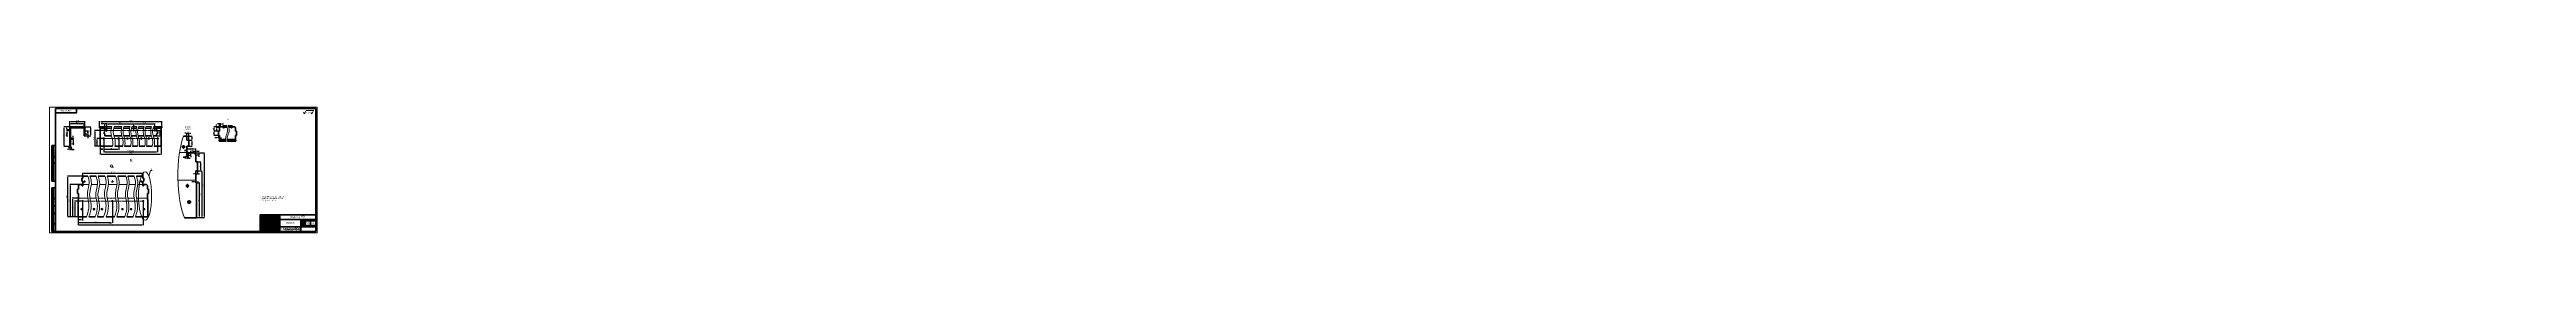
# Model space of a CAD drawing. Header units: millimetres. Extents: x 12064 to 35004, y -6103 to -2658.
# Drawn here: x 26761 to 35004, y -3147 to -2658 of the extents above; entities outside this region: 20.
import ezdxf

# ---------------------------------------------------------------- set-up
doc = ezdxf.new("R2010")
doc.units = ezdxf.units.MM
doc.linetypes.add('LT_03', pattern=[20.32, 12.7, -2.54, 2.54, -2.54])
doc.linetypes.add('LT_04', pattern=[20, 10, -2, 2, -2, 2, -2])
for name, color, linetype, lineweight in [('Layer_01', 5, 'Continuous', 13), ('Layer_02', 1, 'Continuous', 13), ('Layer_03', 5, 'LT_04', 13), ('Layer_04', 7, 'Continuous', 40), ('Layer_05', 6, 'Continuous', 13), ('Layer_06', 7, 'Continuous', 40), ('Layer_08', 5, 'Continuous', 13), ('Layer_09', 1, 'Continuous', 15), ('Layer_10', 6, 'Continuous', 15), ('Layer_11', 1, 'LT_03', 15), ('Layer_12', 6, 'Continuous', 15)]:
    doc.layers.add(name, color=color, linetype=linetype, lineweight=lineweight)
doc.styles.add('Style_01', font='ARIALNI.TTF', dxfattribs={"width": 0.9, "height": 3.5})
doc.dimstyles.new('DimStyle_01', dxfattribs={"dimtxt": 3.5, "dimasz": 3.5, "dimexe": 1.25, "dimexo": 0, "dimtad": 1, "dimdec": 1, "dimtxsty": 'Style_01', "dimcen": 2.5, "dimazin": 3, "dimtfac": 1, "dimtdec": 1, "dimtmove": 0, "dimatfit": 3})
doc.dimstyles.new('DimStyle_02', dxfattribs={"dimtxt": 3.5, "dimasz": 3.5, "dimexe": 1.25, "dimexo": 0, "dimtad": 1, "dimdec": 1, "dimlfac": 0.5, "dimtxsty": 'Style_01', "dimcen": 2.5, "dimazin": 3, "dimtfac": 1, "dimtdec": 1, "dimtmove": 0, "dimatfit": 3})
doc.dimstyles.new('DimStyle_03', dxfattribs={"dimtxt": 3.5, "dimasz": 3.5, "dimexe": 1.25, "dimexo": 0, "dimtad": 1, "dimdec": 1, "dimtxsty": 'Style_01', "dimcen": 0, "dimazin": 3, "dimtfac": 1, "dimtdec": 1, "dimtmove": 0, "dimatfit": 3})
doc.dimstyles.new('DimStyle_04', dxfattribs={"dimtxt": 3.5, "dimasz": 3.5, "dimexe": 1.25, "dimexo": 0, "dimtad": 1, "dimdec": 0, "dimlfac": 0.5, "dimtxsty": 'Style_01', "dimcen": -2.5, "dimazin": 3, "dimtfac": 1, "dimtdec": 0, "dimtmove": 0, "dimatfit": 3})
pattern_1 = [(45, (12825.22, -7340.477), (-33.676, 33.676), []), (45, (12847.67, -7340.477), (-33.676, 33.676), [])]
pattern_2 = [(135, (12825.22, -7340.477), (-33.676, -33.676), []), (135, (12825.22, -7318.026), (-33.676, -33.676), [])]
pattern_3 = [(45, (13094.995, -4972.475), (-6.7352, 6.7352), []), (45, (13099.485, -4972.475), (-6.7352, 6.7352), [])]
pattern_4 = [(135, (13094.995, -4972.475), (-6.7352, -6.7352), []), (135, (13094.995, -4967.985), (-6.7352, -6.7352), [])]
pattern_5 = [(135, (11776.583, -5855.99), (-16.838, -16.838), []), (135, (11776.583, -5844.764), (-16.838, -16.838), [])]
pattern_6 = [(135, (11776.583, -5855.99), (-33.676, -33.676), []), (135, (11776.583, -5844.764), (-33.676, -33.676), []), (135, (11776.583, -5833.54), (-33.676, -33.676), []), (135, (11776.583, -5822.313), (-33.676, -33.676), [])]
pattern_7 = [(135, (12568.867, -5950.41), (-33.676, -33.676), []), (135, (12568.867, -5939.186), (-33.676, -33.676), []), (135, (12568.867, -5927.96), (-33.676, -33.676), []), (135, (12568.867, -5916.735), (-33.676, -33.676), [])]

# ---------------------------------------------------------------- blocks, each defined once
blk = doc.blocks.new('*D3')
at = {"layer": 'Defpoints', "color": 0, "ltscale": 0.5, "transparency": 16777216}
for p in [(27218, -2821.1), (27224.4, -2811.1), (27224.4, -2835.1)]:
    blk.add_point(p, dxfattribs=at)
at = {"layer": 'Layer_09', "color": 0, "lineweight": -2, "ltscale": 0.5, "transparency": 16777216}
for p, q in [((27214.5, -2811.1), (27211, -2811.1)), ((27218, -2821.1), (27218, -2809.8)), ((27218, -2811.1), (27224.4, -2811.1)), ((27224.4, -2835.1), (27224.4, -2809.8)), ((27227.9, -2811.1), (27231.4, -2811.1))]:
    blk.add_line(p, q, dxfattribs=at)
at = {"layer": 'Layer_09', "color": 0, "ltscale": 0.5, "transparency": 16777216}
for points in [[(27214.5, -2810.5), (27214.5, -2811.7), (27218, -2811.1)], [(27227.9, -2810.5), (27227.9, -2811.7), (27224.4, -2811.1)]]:
    blk.add_solid(points, dxfattribs=at)
at = {"layer": 'Layer_09', "color": 0, "ltscale": 0.5, "transparency": 16777216, "insert": (27221.2, -2808.3), "char_height": 3.5, "attachment_point": 5, "style": 'Style_01'}
blk.add_mtext('3,2', dxfattribs=at)
blk = doc.blocks.new('*D4')
at = {"layer": 'Defpoints', "color": 0, "ltscale": 0.5, "transparency": 16777216}
for p in [(27224.4, -2835.1), (27224.4, -2855.1), (27234.4, -2855.1)]:
    blk.add_point(p, dxfattribs=at)
at = {"layer": 'Layer_09', "color": 0, "lineweight": -2, "ltscale": 0.5, "transparency": 16777216}
for p, q in [((27224.4, -2835.1), (27235.7, -2835.1)), ((27224.4, -2855.1), (27235.7, -2855.1)), ((27234.4, -2838.6), (27234.4, -2851.6))]:
    blk.add_line(p, q, dxfattribs=at)
at = {"layer": 'Layer_09', "color": 0, "ltscale": 0.5, "transparency": 16777216}
for points in [[(27233.9, -2838.6), (27235, -2838.6), (27234.4, -2835.1)], [(27233.9, -2851.6), (27235, -2851.6), (27234.4, -2855.1)]]:
    blk.add_solid(points, dxfattribs=at)
at = {"layer": 'Layer_09', "color": 0, "ltscale": 0.5, "transparency": 16777216, "insert": (27232, -2845.1), "char_height": 3.5, "attachment_point": 5, "rotation": 90, "style": 'Style_01'}
blk.add_mtext('10', dxfattribs=at)
blk = doc.blocks.new('*D5')
at = {"layer": 'Defpoints', "color": 0, "ltscale": 0.5, "transparency": 16777216}
for p in [(27249.6, -2977.3), (27259.6, -2977.3), (27249.6, -3093.3)]:
    blk.add_point(p, dxfattribs=at)
at = {"layer": 'Layer_09', "color": 0, "lineweight": -2, "ltscale": 0.5, "transparency": 16777216}
for p, q in [((27249.6, -2977.3), (27260.9, -2977.3)), ((27259.6, -3089.8), (27259.6, -2980.8)), ((27249.6, -3093.3), (27260.9, -3093.3))]:
    blk.add_line(p, q, dxfattribs=at)
at = {"layer": 'Layer_09', "color": 0, "ltscale": 0.5, "transparency": 16777216}
for points in [[(27259.1, -2980.8), (27260.2, -2980.8), (27259.6, -2977.3)], [(27259.1, -3089.8), (27260.2, -3089.8), (27259.6, -3093.3)]]:
    blk.add_solid(points, dxfattribs=at)
at = {"layer": 'Layer_09', "color": 0, "ltscale": 0.5, "transparency": 16777216, "insert": (27257.2, -3035.3), "char_height": 3.5, "attachment_point": 5, "rotation": 90, "style": 'Style_01'}
blk.add_mtext('58', dxfattribs=at)
blk = doc.blocks.new('*D6')
at = {"layer": 'Defpoints', "color": 0, "ltscale": 0.5, "transparency": 16777216}
for p in [(27247.4, -2973.9), (27247.4, -2977.3), (27249.6, -2977.3)]:
    blk.add_point(p, dxfattribs=at)
at = {"layer": 'Layer_09', "color": 0, "lineweight": -2, "ltscale": 0.5, "transparency": 16777216}
for p, q in [((27243.9, -2973.9), (27235, -2973.9)), ((27247.4, -2977.3), (27247.4, -2972.6)), ((27249.6, -2973.9), (27247.4, -2973.9)), ((27249.6, -2977.3), (27249.6, -2972.6)), ((27253.1, -2973.9), (27256.6, -2973.9))]:
    blk.add_line(p, q, dxfattribs=at)
at = {"layer": 'Layer_09', "color": 0, "ltscale": 0.5, "transparency": 16777216}
for points in [[(27243.9, -2973.3), (27243.9, -2974.5), (27247.4, -2973.9)], [(27253.1, -2973.3), (27253.1, -2974.5), (27249.6, -2973.9)]]:
    blk.add_solid(points, dxfattribs=at)
at = {"layer": 'Layer_09', "color": 0, "ltscale": 0.5, "transparency": 16777216, "insert": (27237.7, -2971.2), "char_height": 3.5, "attachment_point": 5, "style": 'Style_01'}
blk.add_mtext('1,1', dxfattribs=at)
blk = doc.blocks.new('*D7')
at = {"layer": 'Defpoints', "color": 0, "ltscale": 0.5, "transparency": 16777216}
for p in [(27247.4, -2937), (27253.6, -2937), (27253.6, -2947)]:
    blk.add_point(p, dxfattribs=at)
at = {"layer": 'Layer_09', "color": 0, "lineweight": -2, "ltscale": 0.5, "transparency": 16777216}
for p, q in [((27243.9, -2947), (27240.4, -2947)), ((27247.4, -2937), (27247.4, -2948.3)), ((27247.4, -2947), (27253.6, -2947)), ((27253.6, -2937), (27253.6, -2948.3)), ((27257.1, -2947), (27260.6, -2947))]:
    blk.add_line(p, q, dxfattribs=at)
at = {"layer": 'Layer_09', "color": 0, "ltscale": 0.5, "transparency": 16777216}
for points in [[(27243.9, -2946.4), (27243.9, -2947.6), (27247.4, -2947)], [(27257.1, -2946.4), (27257.1, -2947.6), (27253.6, -2947)]]:
    blk.add_solid(points, dxfattribs=at)
at = {"layer": 'Layer_09', "color": 0, "ltscale": 0.5, "transparency": 16777216, "insert": (27250.5, -2944.3), "char_height": 3.5, "attachment_point": 5, "style": 'Style_01'}
blk.add_mtext('3,1', dxfattribs=at)
blk = doc.blocks.new('*D8')
at = {"layer": 'Defpoints', "color": 0, "ltscale": 0.5, "transparency": 16777216}
for p in [(27253.6, -2907), (27253.6, -2937), (27263.6, -2937)]:
    blk.add_point(p, dxfattribs=at)
at = {"layer": 'Layer_09', "color": 0, "lineweight": -2, "ltscale": 0.5, "transparency": 16777216}
for p, q in [((27253.6, -2907), (27264.9, -2907)), ((27253.6, -2937), (27264.9, -2937)), ((27263.6, -2910.5), (27263.6, -2933.5))]:
    blk.add_line(p, q, dxfattribs=at)
at = {"layer": 'Layer_09', "color": 0, "ltscale": 0.5, "transparency": 16777216}
for points in [[(27263.1, -2910.5), (27264.2, -2910.5), (27263.6, -2907)], [(27263.1, -2933.5), (27264.2, -2933.5), (27263.6, -2937)]]:
    blk.add_solid(points, dxfattribs=at)
at = {"layer": 'Layer_09', "color": 0, "ltscale": 0.5, "transparency": 16777216, "insert": (27261.2, -2922), "char_height": 3.5, "attachment_point": 5, "rotation": 90, "style": 'Style_01'}
blk.add_mtext('15', dxfattribs=at)
blk = doc.blocks.new('*D9')
at = {"layer": 'Defpoints', "color": 0, "ltscale": 0.5, "transparency": 16777216}
for p in [(27264.9, -2937), (27249.6, -3093.3), (27267.6, -3093.3)]:
    blk.add_point(p, dxfattribs=at)
at = {"layer": 'Layer_09', "color": 0, "lineweight": -2, "ltscale": 0.5, "transparency": 16777216}
for p, q in [((27264.9, -2937), (27268.9, -2937)), ((27267.6, -2940.5), (27267.6, -3089.8)), ((27249.6, -3093.3), (27268.9, -3093.3))]:
    blk.add_line(p, q, dxfattribs=at)
at = {"layer": 'Layer_09', "color": 0, "ltscale": 0.5, "transparency": 16777216}
for points in [[(27267.1, -2940.5), (27268.2, -2940.5), (27267.6, -2937)], [(27267.1, -3089.8), (27268.2, -3089.8), (27267.6, -3093.3)]]:
    blk.add_solid(points, dxfattribs=at)
at = {"layer": 'Layer_09', "color": 0, "ltscale": 0.5, "transparency": 16777216, "insert": (27264.9, -3015.2), "char_height": 3.5, "attachment_point": 5, "rotation": 90, "style": 'Style_01'}
blk.add_mtext('78,2', dxfattribs=at)
blk = doc.blocks.new('*D10')
at = {"layer": 'Defpoints', "color": 0, "ltscale": 0.5, "transparency": 16777216}
for p in [(27241.4, -2877.2), (27247.4, -2871.2), (27247.4, -2883.2)]:
    blk.add_point(p, dxfattribs=at)
at = {"layer": 'Layer_09', "color": 0, "lineweight": -2, "ltscale": 0.5, "transparency": 16777216}
for p, q in [((27237.9, -2871.2), (27234.4, -2871.2)), ((27241.4, -2877.2), (27241.4, -2869.9)), ((27241.4, -2871.2), (27247.4, -2871.2)), ((27247.4, -2883.2), (27247.4, -2869.9)), ((27250.9, -2871.2), (27254.4, -2871.2))]:
    blk.add_line(p, q, dxfattribs=at)
at = {"layer": 'Layer_09', "color": 0, "ltscale": 0.5, "transparency": 16777216}
for points in [[(27237.9, -2870.6), (27237.9, -2871.7), (27241.4, -2871.2)], [(27250.9, -2870.6), (27250.9, -2871.7), (27247.4, -2871.2)]]:
    blk.add_solid(points, dxfattribs=at)
at = {"layer": 'Layer_09', "color": 0, "ltscale": 0.5, "transparency": 16777216, "insert": (27244.4, -2868.8), "char_height": 3.5, "attachment_point": 5, "style": 'Style_01'}
blk.add_mtext('3', dxfattribs=at)
blk = doc.blocks.new('*D11')
at = {"layer": 'Defpoints', "color": 0, "ltscale": 0.5, "transparency": 16777216}
for p in [(27241.4, -2877.2), (27247.4, -2883.2), (27257.4, -2883.2)]:
    blk.add_point(p, dxfattribs=at)
at = {"layer": 'Layer_09', "color": 0, "lineweight": -2, "ltscale": 0.5, "transparency": 16777216}
for p, q in [((27241.4, -2877.2), (27258.7, -2877.2)), ((27247.4, -2883.2), (27258.7, -2883.2)), ((27257.4, -2873.7), (27257.4, -2870.2)), ((27257.4, -2877.2), (27257.4, -2883.2)), ((27257.4, -2886.7), (27257.4, -2890.2))]:
    blk.add_line(p, q, dxfattribs=at)
at = {"layer": 'Layer_09', "color": 0, "ltscale": 0.5, "transparency": 16777216}
for points in [[(27256.9, -2873.7), (27258, -2873.7), (27257.4, -2877.2)], [(27256.9, -2886.7), (27258, -2886.7), (27257.4, -2883.2)]]:
    blk.add_solid(points, dxfattribs=at)
at = {"layer": 'Layer_09', "color": 0, "ltscale": 0.5, "transparency": 16777216, "insert": (27255, -2880.2), "char_height": 3.5, "attachment_point": 5, "rotation": 90, "style": 'Style_01'}
blk.add_mtext('3', dxfattribs=at)
blk = doc.blocks.new('*D12')
at = {"layer": 'Defpoints', "color": 0, "ltscale": 0.5, "transparency": 16777216}
for p in [(27241.4, -2877.2), (27249.6, -3093.3), (27275.6, -3093.3)]:
    blk.add_point(p, dxfattribs=at)
at = {"layer": 'Layer_09', "color": 0, "lineweight": -2, "ltscale": 0.5, "transparency": 16777216}
for p, q in [((27241.4, -2877.2), (27276.9, -2877.2)), ((27275.6, -2880.7), (27275.6, -3089.8)), ((27249.6, -3093.3), (27276.9, -3093.3))]:
    blk.add_line(p, q, dxfattribs=at)
at = {"layer": 'Layer_09', "color": 0, "ltscale": 0.5, "transparency": 16777216}
for points in [[(27275.1, -2880.7), (27276.2, -2880.7), (27275.6, -2877.2)], [(27275.1, -3089.8), (27276.2, -3089.8), (27275.6, -3093.3)]]:
    blk.add_solid(points, dxfattribs=at)
at = {"layer": 'Layer_09', "color": 0, "ltscale": 0.5, "transparency": 16777216, "insert": (27272.9, -2985.3), "char_height": 3.5, "attachment_point": 5, "rotation": 90, "style": 'Style_01'}
blk.add_mtext('108,1', dxfattribs=at)
blk = doc.blocks.new('*D13')
at = {"layer": 'Defpoints', "color": 0, "ltscale": 0.5, "transparency": 16777216}
for p in [(27218, -2881.2), (27222, -2881.2), (27222, -2894.4)]:
    blk.add_point(p, dxfattribs=at)
at = {"layer": 'Layer_09', "color": 0, "lineweight": -2, "ltscale": 0.5, "transparency": 16777216}
for p, q in [((27218, -2881.2), (27218, -2895.6)), ((27222, -2881.2), (27222, -2895.6)), ((27214.5, -2894.4), (27211, -2894.4)), ((27218, -2894.4), (27222, -2894.4)), ((27225.5, -2894.4), (27229, -2894.4))]:
    blk.add_line(p, q, dxfattribs=at)
at = {"layer": 'Layer_09', "color": 0, "ltscale": 0.5, "transparency": 16777216}
for points in [[(27214.5, -2893.8), (27214.5, -2894.9), (27218, -2894.4)], [(27225.5, -2893.8), (27225.5, -2894.9), (27222, -2894.4)]]:
    blk.add_solid(points, dxfattribs=at)
at = {"layer": 'Layer_09', "color": 0, "ltscale": 0.5, "transparency": 16777216, "insert": (27220, -2892), "char_height": 3.5, "attachment_point": 5, "style": 'Style_01'}
blk.add_mtext('2', dxfattribs=at)
blk = doc.blocks.new('*D14')
at = {"layer": 'Defpoints', "color": 0, "ltscale": 0.5, "transparency": 16777216}
for p in [(27218, -2864.1), (27218, -2876.1), (27247.4, -2883.2)]:
    blk.add_point(p, dxfattribs=at)
at = {"layer": 'Layer_09', "color": 0, "lineweight": -2, "ltscale": 0.5, "transparency": 16777216}
for p, q in [((27218, -2876.1), (27218, -2862.9)), ((27243.9, -2864.1), (27221.5, -2864.1)), ((27247.4, -2883.2), (27247.4, -2862.9))]:
    blk.add_line(p, q, dxfattribs=at)
at = {"layer": 'Layer_09', "color": 0, "ltscale": 0.5, "transparency": 16777216}
for points in [[(27221.5, -2863.5), (27221.5, -2864.7), (27218, -2864.1)], [(27243.9, -2863.5), (27243.9, -2864.7), (27247.4, -2864.1)]]:
    blk.add_solid(points, dxfattribs=at)
at = {"layer": 'Layer_09', "color": 0, "ltscale": 0.5, "transparency": 16777216, "insert": (27232.7, -2861.4), "char_height": 3.5, "attachment_point": 5, "style": 'Style_01'}
blk.add_mtext('14,7', dxfattribs=at)
blk = doc.blocks.new('*D15')
at = {"layer": 'Defpoints', "color": 0, "ltscale": 0.5, "transparency": 16777216}
for p in [(27220, -2884.2), (27226, -2877.2), (27231.4, -2877.2)]:
    blk.add_point(p, dxfattribs=at)
at = {"layer": 'Layer_09', "color": 0, "lineweight": -2, "ltscale": 0.5, "transparency": 16777216}
for p, q in [((27220, -2884.2), (27232.7, -2884.2)), ((27226, -2877.2), (27232.7, -2877.2)), ((27231.4, -2873.7), (27231.4, -2870.2)), ((27231.4, -2884.2), (27231.4, -2877.2)), ((27231.4, -2887.7), (27231.4, -2891.2))]:
    blk.add_line(p, q, dxfattribs=at)
at = {"layer": 'Layer_09', "color": 0, "ltscale": 0.5, "transparency": 16777216}
for points in [[(27230.8, -2873.7), (27232, -2873.7), (27231.4, -2877.2)], [(27230.8, -2887.7), (27232, -2887.7), (27231.4, -2884.2)]]:
    blk.add_solid(points, dxfattribs=at)
at = {"layer": 'Layer_09', "color": 0, "ltscale": 0.5, "transparency": 16777216, "insert": (27228.7, -2880.7), "char_height": 3.5, "attachment_point": 5, "rotation": 90, "style": 'Style_01'}
blk.add_mtext('3,5', dxfattribs=at)
blk = doc.blocks.new('*D2')
at = {"layer": 'Defpoints', "color": 0, "ltscale": 0.5, "transparency": 16777216}
for p in [(27220, -2884.2), (27218.5, -2885.4)]:
    blk.add_point(p, dxfattribs=at)
at = {"layer": 'Layer_09', "color": 0, "lineweight": -2, "ltscale": 0.5, "transparency": 16777216}
for p, q in [((27220, -2884.2), (27218.5, -2885.4)), ((27205.3, -2891.8), (27210.1, -2891.8)), ((27210.1, -2891.8), (27215.7, -2887.6))]:
    blk.add_line(p, q, dxfattribs=at)
at = {"layer": 'Layer_09', "color": 0, "ltscale": 0.5, "transparency": 16777216}
blk.add_solid([(27215.3, -2887.1), (27216, -2888), (27218.5, -2885.4)], dxfattribs=at)
at = {"layer": 'Layer_09', "color": 0, "ltscale": 0.5, "transparency": 16777216, "insert": (27207.4, -2889.4), "char_height": 3.5, "attachment_point": 5, "style": 'Style_01'}
blk.add_mtext('R1', dxfattribs=at)
blk = doc.blocks.new('*D16')
at = {"layer": 'Defpoints', "color": 0, "ltscale": 0.5, "transparency": 16777216}
for p in [(27218, -2821.1), (27218, -2835.1), (27234.4, -2835.1)]:
    blk.add_point(p, dxfattribs=at)
at = {"layer": 'Layer_09', "color": 0, "lineweight": -2, "ltscale": 0.5, "transparency": 16777216}
for p, q in [((27218, -2821.1), (27235.7, -2821.1)), ((27218, -2835.1), (27235.7, -2835.1)), ((27234.4, -2824.6), (27234.4, -2831.6))]:
    blk.add_line(p, q, dxfattribs=at)
at = {"layer": 'Layer_09', "color": 0, "ltscale": 0.5, "transparency": 16777216}
for points in [[(27233.9, -2824.6), (27235, -2824.6), (27234.4, -2821.1)], [(27233.9, -2831.6), (27235, -2831.6), (27234.4, -2835.1)]]:
    blk.add_solid(points, dxfattribs=at)
at = {"layer": 'Layer_09', "color": 0, "ltscale": 0.5, "transparency": 16777216, "insert": (27232.1, -2828.1), "char_height": 3.5, "attachment_point": 5, "rotation": 90, "style": 'Style_01'}
blk.add_mtext('7', dxfattribs=at)
blk = doc.blocks.new('*D20')
at = {"layer": 'Defpoints', "color": 0, "ltscale": 0.5, "transparency": 16777216}
for p in [(26810.2, -2790.4), (26834.2, -2790.4), (26828.2, -2855.6)]:
    blk.add_point(p, dxfattribs=at)
at = {"layer": 'Layer_09', "color": 0, "lineweight": -2, "ltscale": 0.5, "transparency": 16777216}
for p, q in [((26834.2, -2790.4), (26809, -2790.4)), ((26810.2, -2852.1), (26810.2, -2793.9)), ((26828.2, -2855.6), (26809, -2855.6))]:
    blk.add_line(p, q, dxfattribs=at)
at = {"layer": 'Layer_09', "color": 0, "ltscale": 0.5, "transparency": 16777216}
for points in [[(26809.6, -2793.9), (26810.8, -2793.9), (26810.2, -2790.4)], [(26809.6, -2852.1), (26810.8, -2852.1), (26810.2, -2855.6)]]:
    blk.add_solid(points, dxfattribs=at)
at = {"layer": 'Layer_09', "color": 0, "ltscale": 0.5, "transparency": 16777216, "insert": (26807.5, -2823), "char_height": 3.5, "attachment_point": 5, "rotation": 90, "style": 'Style_01'}
blk.add_mtext('65,2', dxfattribs=at)
blk = doc.blocks.new('*D21')
at = {"layer": 'Defpoints', "color": 0, "ltscale": 0.5, "transparency": 16777216}
for p in [(26828.2, -2797.6), (26879, -2772.4), (26879, -2797.6)]:
    blk.add_point(p, dxfattribs=at)
at = {"layer": 'Layer_09', "color": 0, "lineweight": -2, "ltscale": 0.5, "transparency": 16777216}
for p, q in [((26828.2, -2797.6), (26828.2, -2771.2)), ((26831.7, -2772.4), (26875.5, -2772.4)), ((26879, -2797.6), (26879, -2771.2))]:
    blk.add_line(p, q, dxfattribs=at)
at = {"layer": 'Layer_09', "color": 0, "ltscale": 0.5, "transparency": 16777216}
for points in [[(26831.7, -2771.8), (26831.7, -2773), (26828.2, -2772.4)], [(26875.5, -2771.8), (26875.5, -2773), (26879, -2772.4)]]:
    blk.add_solid(points, dxfattribs=at)
at = {"layer": 'Layer_09', "color": 0, "ltscale": 0.5, "transparency": 16777216, "insert": (26853.6, -2769.7), "char_height": 3.5, "attachment_point": 5, "style": 'Style_01'}
blk.add_mtext('50,8', dxfattribs=at)
blk = doc.blocks.new('*D22')
at = {"layer": 'Defpoints', "color": 0, "ltscale": 0.5, "transparency": 16777216}
for p in [(27308.8, -2804.5), (27323.7, -2804.5), (27323.7, -2819.5)]:
    blk.add_point(p, dxfattribs=at)
at = {"layer": 'Layer_09', "color": 0, "lineweight": -2, "ltscale": 0.5, "transparency": 16777216}
for p, q in [((27323.7, -2804.5), (27307.5, -2804.5)), ((27323.7, -2819.5), (27307.5, -2819.5)), ((27308.8, -2816), (27308.8, -2808))]:
    blk.add_line(p, q, dxfattribs=at)
at = {"layer": 'Layer_09', "color": 0, "ltscale": 0.5, "transparency": 16777216}
for points in [[(27308.2, -2808), (27309.3, -2808), (27308.8, -2804.5)], [(27308.2, -2816), (27309.3, -2816), (27308.8, -2819.5)]]:
    blk.add_solid(points, dxfattribs=at)
at = {"layer": 'Layer_09', "color": 0, "ltscale": 0.5, "transparency": 16777216, "insert": (27306.3, -2812), "char_height": 3.5, "attachment_point": 5, "rotation": 90, "style": 'Style_01'}
blk.add_mtext('15', dxfattribs=at)
blk = doc.blocks.new('*D17')
at = {"layer": 'Defpoints', "color": 0, "ltscale": 0.5, "transparency": 16777216}
for p in [(27323.7, -2819.5), (27323.7, -2827), (27326.8, -2819.5)]:
    blk.add_point(p, dxfattribs=at)
at = {"layer": 'Layer_09', "color": 0, "lineweight": -2, "ltscale": 0.5, "transparency": 16777216}
for p, q in [((27320.2, -2827), (27310.9, -2827)), ((27323.7, -2819.5), (27323.7, -2828.3)), ((27326.8, -2827), (27323.7, -2827)), ((27326.8, -2819.5), (27326.8, -2828.3)), ((27330.3, -2827), (27333.8, -2827))]:
    blk.add_line(p, q, dxfattribs=at)
at = {"layer": 'Layer_09', "color": 0, "ltscale": 0.5, "transparency": 16777216}
for points in [[(27320.2, -2826.5), (27320.2, -2827.6), (27323.7, -2827)], [(27330.3, -2826.5), (27330.3, -2827.6), (27326.8, -2827)]]:
    blk.add_solid(points, dxfattribs=at)
at = {"layer": 'Layer_09', "color": 0, "ltscale": 0.5, "transparency": 16777216, "insert": (27313.8, -2824.3), "char_height": 3.5, "attachment_point": 5, "style": 'Style_01'}
blk.add_mtext('3,1', dxfattribs=at)
blk = doc.blocks.new('*D23')
at = {"layer": 'Defpoints', "color": 0, "ltscale": 0.5, "transparency": 16777216}
for p in [(27326.8, -2792.6), (27329.8, -2779.6), (27329.8, -2789.6)]:
    blk.add_point(p, dxfattribs=at)
at = {"layer": 'Layer_09', "color": 0, "lineweight": -2, "ltscale": 0.5, "transparency": 16777216}
for p, q in [((27323.3, -2779.6), (27319.8, -2779.6)), ((27326.8, -2792.6), (27326.8, -2778.4)), ((27326.8, -2779.6), (27329.8, -2779.6)), ((27329.8, -2789.6), (27329.8, -2778.4)), ((27333.3, -2779.6), (27339.8, -2779.6))]:
    blk.add_line(p, q, dxfattribs=at)
at = {"layer": 'Layer_09', "color": 0, "ltscale": 0.5, "transparency": 16777216}
for points in [[(27323.3, -2779.1), (27323.3, -2780.2), (27326.8, -2779.6)], [(27333.3, -2779.1), (27333.3, -2780.2), (27329.8, -2779.6)]]:
    blk.add_solid(points, dxfattribs=at)
at = {"layer": 'Layer_09', "color": 0, "ltscale": 0.5, "transparency": 16777216, "insert": (27338.3, -2777.2), "char_height": 3.5, "attachment_point": 5, "style": 'Style_01'}
blk.add_mtext('3', dxfattribs=at)
blk = doc.blocks.new('*D24')
at = {"layer": 'Defpoints', "color": 0, "ltscale": 0.5, "transparency": 16777216}
for p in [(26927.8, -2789.9), (27134.7, -2771.9), (27134.7, -2789.9)]:
    blk.add_point(p, dxfattribs=at)
at = {"layer": 'Layer_09', "color": 0, "lineweight": -2, "ltscale": 0.5, "transparency": 16777216}
for p, q in [((26927.8, -2789.9), (26927.8, -2770.7)), ((26931.3, -2771.9), (27131.2, -2771.9)), ((27134.7, -2789.9), (27134.7, -2770.7))]:
    blk.add_line(p, q, dxfattribs=at)
at = {"layer": 'Layer_09', "color": 0, "ltscale": 0.5, "transparency": 16777216}
for points in [[(26931.3, -2771.3), (26931.3, -2772.5), (26927.8, -2771.9)], [(27131.2, -2771.3), (27131.2, -2772.5), (27134.7, -2771.9)]]:
    blk.add_solid(points, dxfattribs=at)
at = {"layer": 'Layer_09', "color": 0, "ltscale": 0.5, "transparency": 16777216, "insert": (27031.3, -2769.2), "char_height": 3.5, "attachment_point": 5, "style": 'Style_01'}
blk.add_mtext('837,8', dxfattribs=at)
blk = doc.blocks.new('*D25')
at = {"layer": 'Defpoints', "color": 0, "ltscale": 0.5, "transparency": 16777216}
for p in [(26873, -2790.4), (26876, -2820.4), (26897, -2820.4)]:
    blk.add_point(p, dxfattribs=at)
at = {"layer": 'Layer_09', "color": 0, "lineweight": -2, "ltscale": 0.5, "transparency": 16777216}
for p, q in [((26873, -2790.4), (26898.3, -2790.4)), ((26897, -2793.9), (26897, -2816.9)), ((26876, -2820.4), (26898.3, -2820.4))]:
    blk.add_line(p, q, dxfattribs=at)
at = {"layer": 'Layer_09', "color": 0, "ltscale": 0.5, "transparency": 16777216}
for points in [[(26896.4, -2793.9), (26897.6, -2793.9), (26897, -2790.4)], [(26896.4, -2816.9), (26897.6, -2816.9), (26897, -2820.4)]]:
    blk.add_solid(points, dxfattribs=at)
at = {"layer": 'Layer_09', "color": 0, "ltscale": 0.5, "transparency": 16777216, "insert": (26894.6, -2805.4), "char_height": 3.5, "attachment_point": 5, "rotation": 90, "style": 'Style_01'}
blk.add_mtext('30', dxfattribs=at)
blk = doc.blocks.new('*D26')
at = {"layer": 'Defpoints', "color": 0, "ltscale": 0.5, "transparency": 16777216}
for p in [(26828.2, -2780.4), (26828.2, -2797.6), (26876, -2790.4)]:
    blk.add_point(p, dxfattribs=at)
at = {"layer": 'Layer_09', "color": 0, "lineweight": -2, "ltscale": 0.5, "transparency": 16777216}
for p, q in [((26828.2, -2797.6), (26828.2, -2779.2)), ((26872.5, -2780.4), (26831.7, -2780.4)), ((26876, -2790.4), (26876, -2779.2))]:
    blk.add_line(p, q, dxfattribs=at)
at = {"layer": 'Layer_09', "color": 0, "ltscale": 0.5, "transparency": 16777216}
for points in [[(26831.7, -2779.8), (26831.7, -2781), (26828.2, -2780.4)], [(26872.5, -2779.8), (26872.5, -2781), (26876, -2780.4)]]:
    blk.add_solid(points, dxfattribs=at)
at = {"layer": 'Layer_09', "color": 0, "ltscale": 0.5, "transparency": 16777216, "insert": (26852.1, -2777.7), "char_height": 3.5, "attachment_point": 5, "style": 'Style_01'}
blk.add_mtext('47,8', dxfattribs=at)
blk = doc.blocks.new('*D27')
at = {"layer": 'Defpoints', "color": 0, "ltscale": 0.5, "transparency": 16777216}
for p in [(26879, -2803.4), (26879, -2813.4), (26889, -2813.4)]:
    blk.add_point(p, dxfattribs=at)
at = {"layer": 'Layer_09', "color": 0, "lineweight": -2, "ltscale": 0.5, "transparency": 16777216}
for p, q in [((26879, -2803.4), (26890.3, -2803.4)), ((26879, -2813.4), (26890.3, -2813.4)), ((26889, -2806.9), (26889, -2809.9))]:
    blk.add_line(p, q, dxfattribs=at)
at = {"layer": 'Layer_09', "color": 0, "ltscale": 0.5, "transparency": 16777216}
for points in [[(26888.4, -2806.9), (26889.6, -2806.9), (26889, -2803.4)], [(26888.4, -2809.9), (26889.6, -2809.9), (26889, -2813.4)]]:
    blk.add_solid(points, dxfattribs=at)
at = {"layer": 'Layer_09', "color": 0, "ltscale": 0.5, "transparency": 16777216, "insert": (26886.6, -2808.4), "char_height": 3.5, "attachment_point": 5, "rotation": 90, "style": 'Style_01'}
blk.add_mtext('10', dxfattribs=at)
blk = doc.blocks.new('*D28')
at = {"layer": 'Defpoints', "color": 0, "ltscale": 0.5, "transparency": 16777216}
for p in [(26879, -2813.4), (26879, -2820.4), (26889, -2820.4)]:
    blk.add_point(p, dxfattribs=at)
at = {"layer": 'Layer_09', "color": 0, "lineweight": -2, "ltscale": 0.5, "transparency": 16777216}
for p, q in [((26879, -2813.4), (26890.3, -2813.4)), ((26879, -2820.4), (26890.3, -2820.4)), ((26889, -2809.9), (26889, -2806.4)), ((26889, -2813.4), (26889, -2820.4)), ((26889, -2823.9), (26889, -2827.4))]:
    blk.add_line(p, q, dxfattribs=at)
at = {"layer": 'Layer_09', "color": 0, "ltscale": 0.5, "transparency": 16777216}
for points in [[(26888.4, -2809.9), (26889.6, -2809.9), (26889, -2813.4)], [(26888.4, -2823.9), (26889.6, -2823.9), (26889, -2820.4)]]:
    blk.add_solid(points, dxfattribs=at)
at = {"layer": 'Layer_09', "color": 0, "ltscale": 0.5, "transparency": 16777216, "insert": (26886.6, -2816.9), "char_height": 3.5, "attachment_point": 5, "rotation": 90, "style": 'Style_01'}
blk.add_mtext('7', dxfattribs=at)
blk = doc.blocks.new('*D29')
at = {"layer": 'Defpoints', "color": 0, "ltscale": 0.5, "transparency": 16777216}
for p in [(27308.8, -2789.6), (27329.8, -2789.6), (27323.7, -2804.5)]:
    blk.add_point(p, dxfattribs=at)
at = {"layer": 'Layer_09', "color": 0, "lineweight": -2, "ltscale": 0.5, "transparency": 16777216}
for p, q in [((27329.8, -2789.6), (27307.5, -2789.6)), ((27308.8, -2801), (27308.8, -2793.1)), ((27323.7, -2804.5), (27307.5, -2804.5))]:
    blk.add_line(p, q, dxfattribs=at)
at = {"layer": 'Layer_09', "color": 0, "ltscale": 0.5, "transparency": 16777216}
for points in [[(27308.2, -2793.1), (27309.3, -2793.1), (27308.8, -2789.6)], [(27308.2, -2801), (27309.3, -2801), (27308.8, -2804.5)]]:
    blk.add_solid(points, dxfattribs=at)
at = {"layer": 'Layer_09', "color": 0, "ltscale": 0.5, "transparency": 16777216, "insert": (27306, -2797.1), "char_height": 3.5, "attachment_point": 5, "rotation": 90, "style": 'Style_01'}
blk.add_mtext('14,9', dxfattribs=at)
blk = doc.blocks.new('*D19')
at = {"layer": 'Defpoints', "color": 0, "ltscale": 0.5, "transparency": 16777216}
for p in [(27114.4, -2801.9), (27116.9, -2819.9), (27128.4, -2819.9)]:
    blk.add_point(p, dxfattribs=at)
at = {"layer": 'Layer_09', "color": 0, "lineweight": -2, "ltscale": 0.5, "transparency": 16777216}
for p, q in [((27114.4, -2801.9), (27129.7, -2801.9)), ((27116.9, -2819.9), (27129.7, -2819.9)), ((27128.4, -2805.4), (27128.4, -2816.4))]:
    blk.add_line(p, q, dxfattribs=at)
at = {"layer": 'Layer_09', "color": 0, "ltscale": 0.5, "transparency": 16777216}
for points in [[(27127.8, -2805.4), (27129, -2805.4), (27128.4, -2801.9)], [(27127.8, -2816.4), (27129, -2816.4), (27128.4, -2819.9)]]:
    blk.add_solid(points, dxfattribs=at)
at = {"layer": 'Layer_09', "color": 0, "ltscale": 0.5, "transparency": 16777216, "insert": (27126, -2810.9), "char_height": 3.5, "attachment_point": 5, "rotation": 90, "style": 'Style_01'}
blk.add_mtext('18', dxfattribs=at)
blk = doc.blocks.new('*D30')
at = {"layer": 'Defpoints', "color": 0, "ltscale": 0.5, "transparency": 16777216}
for p in [(26945.6, -2779.9), (26945.6, -2792.9), (26951.2, -2798.8)]:
    blk.add_point(p, dxfattribs=at)
at = {"layer": 'Layer_09', "color": 0, "lineweight": -2, "ltscale": 0.5, "transparency": 16777216}
for p, q in [((26942.1, -2779.9), (26932.6, -2779.9)), ((26945.6, -2792.9), (26945.6, -2778.7)), ((26951.2, -2779.9), (26945.6, -2779.9)), ((26951.2, -2798.8), (26951.2, -2778.7)), ((26954.7, -2779.9), (26958.2, -2779.9))]:
    blk.add_line(p, q, dxfattribs=at)
at = {"layer": 'Layer_09', "color": 0, "ltscale": 0.5, "transparency": 16777216}
for points in [[(26942.1, -2779.3), (26942.1, -2780.5), (26945.6, -2779.9)], [(26954.7, -2779.3), (26954.7, -2780.5), (26951.2, -2779.9)]]:
    blk.add_solid(points, dxfattribs=at)
at = {"layer": 'Layer_09', "color": 0, "ltscale": 0.5, "transparency": 16777216, "insert": (26935.6, -2777.2), "char_height": 3.5, "attachment_point": 5, "style": 'Style_01'}
blk.add_mtext('5,6', dxfattribs=at)
blk = doc.blocks.new('*D31')
at = {"layer": 'Defpoints', "color": 0, "ltscale": 0.5, "transparency": 16777216}
for p in [(26951.2, -2801.9), (27041.4, -2779.9), (27041.4, -2801.9)]:
    blk.add_point(p, dxfattribs=at)
at = {"layer": 'Layer_09', "color": 0, "lineweight": -2, "ltscale": 0.5, "transparency": 16777216}
for p, q in [((26951.2, -2801.9), (26951.2, -2778.7)), ((26954.7, -2779.9), (27037.9, -2779.9)), ((27041.4, -2801.9), (27041.4, -2778.7))]:
    blk.add_line(p, q, dxfattribs=at)
at = {"layer": 'Layer_09', "color": 0, "ltscale": 0.5, "transparency": 16777216}
for points in [[(26954.7, -2779.3), (26954.7, -2780.5), (26951.2, -2779.9)], [(27037.9, -2779.3), (27037.9, -2780.5), (27041.4, -2779.9)]]:
    blk.add_solid(points, dxfattribs=at)
at = {"layer": 'Layer_09', "color": 0, "ltscale": 0.5, "transparency": 16777216, "insert": (26996.3, -2777.2), "char_height": 3.5, "attachment_point": 5, "style": 'Style_01'}
blk.add_mtext('395,5', dxfattribs=at)
blk = doc.blocks.new('*D32')
at = {"layer": 'Defpoints', "color": 0, "ltscale": 0.5, "transparency": 16777216}
for p in [(27041.4, -2801.9), (27111.3, -2779.9), (27111.3, -2801.9)]:
    blk.add_point(p, dxfattribs=at)
at = {"layer": 'Layer_09', "color": 0, "lineweight": -2, "ltscale": 0.5, "transparency": 16777216}
for p, q in [((27041.4, -2801.9), (27041.4, -2778.7)), ((27044.9, -2779.9), (27107.8, -2779.9)), ((27111.3, -2801.9), (27111.3, -2778.7))]:
    blk.add_line(p, q, dxfattribs=at)
at = {"layer": 'Layer_09', "color": 0, "ltscale": 0.5, "transparency": 16777216}
for points in [[(27044.9, -2779.3), (27044.9, -2780.5), (27041.4, -2779.9)], [(27107.8, -2779.3), (27107.8, -2780.5), (27111.3, -2779.9)]]:
    blk.add_solid(points, dxfattribs=at)
at = {"layer": 'Layer_09', "color": 0, "ltscale": 0.5, "transparency": 16777216, "insert": (27076.4, -2777.2), "char_height": 3.5, "attachment_point": 5, "style": 'Style_01'}
blk.add_mtext('395,5', dxfattribs=at)
blk = doc.blocks.new('*D33')
at = {"layer": 'Defpoints', "color": 0, "ltscale": 0.5, "transparency": 16777216}
for p in [(26919.8, -2829.1), (26929.8, -2855.1), (26938.6, -2829.1)]:
    blk.add_point(p, dxfattribs=at)
at = {"layer": 'Layer_09', "color": 0, "lineweight": -2, "ltscale": 0.5, "transparency": 16777216}
for p, q in [((26938.6, -2829.1), (26918.6, -2829.1)), ((26929.8, -2855.1), (26918.6, -2855.1)), ((26919.8, -2851.6), (26919.8, -2832.6))]:
    blk.add_line(p, q, dxfattribs=at)
at = {"layer": 'Layer_09', "color": 0, "ltscale": 0.5, "transparency": 16777216}
for points in [[(26919.2, -2832.6), (26920.4, -2832.6), (26919.8, -2829.1)], [(26919.2, -2851.6), (26920.4, -2851.6), (26919.8, -2855.1)]]:
    blk.add_solid(points, dxfattribs=at)
at = {"layer": 'Layer_09', "color": 0, "ltscale": 0.5, "transparency": 16777216, "insert": (26917.4, -2842.1), "char_height": 3.5, "attachment_point": 5, "rotation": 90, "style": 'Style_01'}
blk.add_mtext('26', dxfattribs=at)
blk = doc.blocks.new('*D34')
at = {"layer": 'Defpoints', "color": 0, "ltscale": 0.5, "transparency": 16777216}
for p in [(26929.8, -2855.1), (26941.7, -2832.2), (26941.7, -2865.1)]:
    blk.add_point(p, dxfattribs=at)
at = {"layer": 'Layer_09', "color": 0, "lineweight": -2, "ltscale": 0.5, "transparency": 16777216}
for p, q in [((26929.8, -2855.1), (26929.8, -2866.4)), ((26933.3, -2865.1), (26938.2, -2865.1)), ((26941.7, -2832.2), (26941.7, -2866.4))]:
    blk.add_line(p, q, dxfattribs=at)
at = {"layer": 'Layer_09', "color": 0, "ltscale": 0.5, "transparency": 16777216}
for points in [[(26933.3, -2864.5), (26933.3, -2865.7), (26929.8, -2865.1)], [(26938.2, -2864.5), (26938.2, -2865.7), (26941.7, -2865.1)]]:
    blk.add_solid(points, dxfattribs=at)
at = {"layer": 'Layer_09', "color": 0, "ltscale": 0.5, "transparency": 16777216, "insert": (26935.8, -2862.4), "char_height": 3.5, "attachment_point": 5, "style": 'Style_01'}
blk.add_mtext('11,9', dxfattribs=at)
blk = doc.blocks.new('*D35')
at = {"layer": 'Defpoints', "color": 0, "ltscale": 0.5, "transparency": 16777216}
for p in [(26941.7, -2855.1), (26991.3, -2832.2), (26991.3, -2865.1)]:
    blk.add_point(p, dxfattribs=at)
at = {"layer": 'Layer_09', "color": 0, "lineweight": -2, "ltscale": 0.5, "transparency": 16777216}
for p, q in [((26941.7, -2855.1), (26941.7, -2866.4)), ((26945.2, -2865.1), (26987.8, -2865.1)), ((26991.3, -2832.2), (26991.3, -2866.4))]:
    blk.add_line(p, q, dxfattribs=at)
at = {"layer": 'Layer_09', "color": 0, "ltscale": 0.5, "transparency": 16777216}
for points in [[(26945.2, -2864.5), (26945.2, -2865.7), (26941.7, -2865.1)], [(26987.8, -2864.5), (26987.8, -2865.7), (26991.3, -2865.1)]]:
    blk.add_solid(points, dxfattribs=at)
at = {"layer": 'Layer_09', "color": 0, "ltscale": 0.5, "transparency": 16777216, "insert": (26966.5, -2862.7), "char_height": 3.5, "attachment_point": 5, "style": 'Style_01'}
blk.add_mtext('162', dxfattribs=at)
blk = doc.blocks.new('*D18')
at = {"layer": 'Defpoints', "color": 0, "ltscale": 0.5, "transparency": 16777216}
for p in [(26941.7, -2855.1), (27120.8, -2832.2), (27120.8, -2873.1)]:
    blk.add_point(p, dxfattribs=at)
at = {"layer": 'Layer_09', "color": 0, "lineweight": -2, "ltscale": 0.5, "transparency": 16777216}
for p, q in [((26941.7, -2855.1), (26941.7, -2874.4)), ((26945.2, -2873.1), (27117.3, -2873.1)), ((27120.8, -2832.2), (27120.8, -2874.4))]:
    blk.add_line(p, q, dxfattribs=at)
at = {"layer": 'Layer_09', "color": 0, "ltscale": 0.5, "transparency": 16777216}
for points in [[(26945.2, -2872.5), (26945.2, -2873.7), (26941.7, -2873.1)], [(27117.3, -2872.5), (27117.3, -2873.7), (27120.8, -2873.1)]]:
    blk.add_solid(points, dxfattribs=at)
at = {"layer": 'Layer_09', "color": 0, "ltscale": 0.5, "transparency": 16777216, "insert": (27031.3, -2870.7), "char_height": 3.5, "attachment_point": 5, "style": 'Style_01'}
blk.add_mtext('162x5=810', dxfattribs=at)
blk = doc.blocks.new('*D36')
at = {"layer": 'Defpoints', "color": 0, "ltscale": 0.5, "transparency": 16777216}
for p in [(26941.6, -2801.9), (26911.8, -2855.1), (26929.8, -2855.1)]:
    blk.add_point(p, dxfattribs=at)
at = {"layer": 'Layer_09', "color": 0, "lineweight": -2, "ltscale": 0.5, "transparency": 16777216}
for p, q in [((26941.6, -2801.9), (26910.6, -2801.9)), ((26929.8, -2855.1), (26910.6, -2855.1)), ((26911.8, -2805.4), (26911.8, -2851.6))]:
    blk.add_line(p, q, dxfattribs=at)
at = {"layer": 'Layer_09', "color": 0, "ltscale": 0.5, "transparency": 16777216}
for points in [[(26911.2, -2805.4), (26912.4, -2805.4), (26911.8, -2801.9)], [(26911.2, -2851.6), (26912.4, -2851.6), (26911.8, -2855.1)]]:
    blk.add_solid(points, dxfattribs=at)
at = {"layer": 'Layer_09', "color": 0, "ltscale": 0.5, "transparency": 16777216, "insert": (26909.1, -2828.5), "char_height": 3.5, "attachment_point": 5, "rotation": 90, "style": 'Style_01'}
blk.add_mtext('53,2', dxfattribs=at)
blk = doc.blocks.new('*D37')
at = {"layer": 'Defpoints', "color": 0, "ltscale": 0.5, "transparency": 16777216}
for p in [(27316.8, -2789.6), (27326.8, -2792.6), (27329.8, -2789.6)]:
    blk.add_point(p, dxfattribs=at)
at = {"layer": 'Layer_09', "color": 0, "lineweight": -2, "ltscale": 0.5, "transparency": 16777216}
for p, q in [((27329.8, -2789.6), (27315.5, -2789.6)), ((27326.8, -2792.6), (27315.5, -2792.6)), ((27316.8, -2786.1), (27316.8, -2782.6)), ((27316.8, -2789.6), (27316.8, -2792.6)), ((27316.8, -2796.1), (27316.8, -2802.7))]:
    blk.add_line(p, q, dxfattribs=at)
at = {"layer": 'Layer_09', "color": 0, "ltscale": 0.5, "transparency": 16777216}
for points in [[(27316.2, -2786.1), (27317.3, -2786.1), (27316.8, -2789.6)], [(27316.2, -2796.1), (27317.3, -2796.1), (27316.8, -2792.6)]]:
    blk.add_solid(points, dxfattribs=at)
at = {"layer": 'Layer_09', "color": 0, "ltscale": 0.5, "transparency": 16777216, "insert": (27314.3, -2801.2), "char_height": 3.5, "attachment_point": 5, "rotation": 90, "style": 'Style_01'}
blk.add_mtext('3', dxfattribs=at)
blk = doc.blocks.new('*D38')
at = {"layer": 'Defpoints', "color": 0, "ltscale": 0.5, "transparency": 16777216}
for p in [(26929.8, -2855.1), (27132.7, -2855.1), (27132.7, -2881.1)]:
    blk.add_point(p, dxfattribs=at)
at = {"layer": 'Layer_09', "color": 0, "lineweight": -2, "ltscale": 0.5, "transparency": 16777216}
for p, q in [((26929.8, -2855.1), (26929.8, -2882.4)), ((26933.3, -2881.1), (27129.2, -2881.1)), ((27132.7, -2855.1), (27132.7, -2882.4))]:
    blk.add_line(p, q, dxfattribs=at)
at = {"layer": 'Layer_09', "color": 0, "ltscale": 0.5, "transparency": 16777216}
for points in [[(26933.3, -2880.5), (26933.3, -2881.7), (26929.8, -2881.1)], [(27129.2, -2880.5), (27129.2, -2881.7), (27132.7, -2881.1)]]:
    blk.add_solid(points, dxfattribs=at)
at = {"layer": 'Layer_09', "color": 0, "ltscale": 0.5, "transparency": 16777216, "insert": (27031.3, -2878.4), "char_height": 3.5, "attachment_point": 5, "style": 'Style_01'}
blk.add_mtext('833,8', dxfattribs=at)
blk = doc.blocks.new('*D39')
at = {"layer": 'Defpoints', "color": 0, "ltscale": 0.5, "transparency": 16777216}
for p in [(26822, -2954.9), (26871.8, -2954.9), (26856, -3091)]:
    blk.add_point(p, dxfattribs=at)
at = {"layer": 'Layer_09', "color": 0, "lineweight": -2, "ltscale": 0.5, "transparency": 16777216}
for p, q in [((26871.8, -2954.9), (26820.7, -2954.9)), ((26822, -3087.5), (26822, -2958.4)), ((26856, -3091), (26820.7, -3091))]:
    blk.add_line(p, q, dxfattribs=at)
at = {"layer": 'Layer_09', "color": 0, "ltscale": 0.5, "transparency": 16777216}
for points in [[(26821.4, -2958.4), (26822.6, -2958.4), (26822, -2954.9)], [(26821.4, -3087.5), (26822.6, -3087.5), (26822, -3091)]]:
    blk.add_solid(points, dxfattribs=at)
at = {"layer": 'Layer_09', "color": 0, "ltscale": 0.5, "transparency": 16777216, "insert": (26819.2, -3022.9), "char_height": 3.5, "attachment_point": 5, "rotation": 90, "style": 'Style_01'}
blk.add_mtext('136,1', dxfattribs=at)
blk = doc.blocks.new('*D40')
at = {"layer": 'Defpoints', "color": 0, "ltscale": 0.5, "transparency": 16777216}
for p in [(26846, -3037.8), (26867.8, -3037.8), (26856, -3091)]:
    blk.add_point(p, dxfattribs=at)
at = {"layer": 'Layer_09', "color": 0, "lineweight": -2, "ltscale": 0.5, "transparency": 16777216}
for p, q in [((26867.8, -3037.8), (26844.7, -3037.8)), ((26846, -3087.5), (26846, -3041.3)), ((26856, -3091), (26844.7, -3091))]:
    blk.add_line(p, q, dxfattribs=at)
at = {"layer": 'Layer_09', "color": 0, "ltscale": 0.5, "transparency": 16777216}
for points in [[(26845.4, -3041.3), (26846.5, -3041.3), (26846, -3037.8)], [(26845.4, -3087.5), (26846.5, -3087.5), (26846, -3091)]]:
    blk.add_solid(points, dxfattribs=at)
at = {"layer": 'Layer_09', "color": 0, "ltscale": 0.5, "transparency": 16777216, "insert": (26843.2, -3064.4), "char_height": 3.5, "attachment_point": 5, "rotation": 90, "style": 'Style_01'}
blk.add_mtext('53,2', dxfattribs=at)
blk = doc.blocks.new('*D41')
at = {"layer": 'Defpoints', "color": 0, "ltscale": 0.5, "transparency": 16777216}
for p in [(26857.1, -3028.3), (26838, -3091), (26856, -3091)]:
    blk.add_point(p, dxfattribs=at)
at = {"layer": 'Layer_09', "color": 0, "lineweight": -2, "ltscale": 0.5, "transparency": 16777216}
for p, q in [((26857.1, -3028.3), (26836.7, -3028.3)), ((26838, -3031.8), (26838, -3087.5)), ((26856, -3091), (26836.7, -3091))]:
    blk.add_line(p, q, dxfattribs=at)
at = {"layer": 'Layer_09', "color": 0, "ltscale": 0.5, "transparency": 16777216}
for points in [[(26837.4, -3031.8), (26838.6, -3031.8), (26838, -3028.3)], [(26837.4, -3087.5), (26838.6, -3087.5), (26838, -3091)]]:
    blk.add_solid(points, dxfattribs=at)
at = {"layer": 'Layer_09', "color": 0, "ltscale": 0.5, "transparency": 16777216, "insert": (26835.3, -3059.6), "char_height": 3.5, "attachment_point": 5, "rotation": 90, "style": 'Style_01'}
blk.add_mtext('62,7', dxfattribs=at)
blk = doc.blocks.new('*D42')
at = {"layer": 'Defpoints', "color": 0, "ltscale": 0.5, "transparency": 16777216}
for p in [(26871.8, -2982.4), (26830, -3091), (26856, -3091)]:
    blk.add_point(p, dxfattribs=at)
at = {"layer": 'Layer_09', "color": 0, "lineweight": -2, "ltscale": 0.5, "transparency": 16777216}
for p, q in [((26871.8, -2982.4), (26828.7, -2982.4)), ((26830, -2985.9), (26830, -3087.5)), ((26856, -3091), (26828.7, -3091))]:
    blk.add_line(p, q, dxfattribs=at)
at = {"layer": 'Layer_09', "color": 0, "ltscale": 0.5, "transparency": 16777216}
for points in [[(26829.4, -2985.9), (26830.6, -2985.9), (26830, -2982.4)], [(26829.4, -3087.5), (26830.6, -3087.5), (26830, -3091)]]:
    blk.add_solid(points, dxfattribs=at)
at = {"layer": 'Layer_09', "color": 0, "ltscale": 0.5, "transparency": 16777216, "insert": (26827.2, -3036.7), "char_height": 3.5, "attachment_point": 5, "rotation": 90, "style": 'Style_01'}
blk.add_mtext('108,6', dxfattribs=at)
blk = doc.blocks.new('*D43')
at = {"layer": 'Defpoints', "color": 0, "ltscale": 0.5, "transparency": 16777216}
for p in [(26870.9, -3034.7), (26856, -3091), (26856, -3101)]:
    blk.add_point(p, dxfattribs=at)
at = {"layer": 'Layer_09', "color": 0, "lineweight": -2, "ltscale": 0.5, "transparency": 16777216}
for p, q in [((26870.9, -3034.7), (26870.9, -3102.3)), ((26856, -3091), (26856, -3102.3)), ((26867.4, -3101), (26859.5, -3101))]:
    blk.add_line(p, q, dxfattribs=at)
at = {"layer": 'Layer_09', "color": 0, "ltscale": 0.5, "transparency": 16777216}
for points in [[(26859.5, -3100.4), (26859.5, -3101.6), (26856, -3101)], [(26867.4, -3100.4), (26867.4, -3101.6), (26870.9, -3101)]]:
    blk.add_solid(points, dxfattribs=at)
at = {"layer": 'Layer_09', "color": 0, "ltscale": 0.5, "transparency": 16777216, "insert": (26863.4, -3098.3), "char_height": 3.5, "attachment_point": 5, "style": 'Style_01'}
blk.add_mtext('14,9', dxfattribs=at)
blk = doc.blocks.new('*D44')
at = {"layer": 'Defpoints', "color": 0, "ltscale": 0.5, "transparency": 16777216}
for p in [(26970.1, -3040.9), (26856, -3091), (26970.1, -3109)]:
    blk.add_point(p, dxfattribs=at)
at = {"layer": 'Layer_09', "color": 0, "lineweight": -2, "ltscale": 0.5, "transparency": 16777216}
for p, q in [((26970.1, -3040.9), (26970.1, -3110.3)), ((26856, -3091), (26856, -3110.3)), ((26859.5, -3109), (26966.6, -3109))]:
    blk.add_line(p, q, dxfattribs=at)
at = {"layer": 'Layer_09', "color": 0, "ltscale": 0.5, "transparency": 16777216}
for points in [[(26859.5, -3108.4), (26859.5, -3109.6), (26856, -3109)], [(26966.6, -3108.4), (26966.6, -3109.6), (26970.1, -3109)]]:
    blk.add_solid(points, dxfattribs=at)
at = {"layer": 'Layer_09', "color": 0, "ltscale": 0.5, "transparency": 16777216, "insert": (26913.1, -3106.3), "char_height": 3.5, "attachment_point": 5, "style": 'Style_01'}
blk.add_mtext('416,9', dxfattribs=at)
blk = doc.blocks.new('*D45')
at = {"layer": 'Defpoints', "color": 0, "ltscale": 0.5, "transparency": 16777216}
for p in [(27073, -3040.9), (26856, -3091), (27073, -3117)]:
    blk.add_point(p, dxfattribs=at)
at = {"layer": 'Layer_09', "color": 0, "lineweight": -2, "ltscale": 0.5, "transparency": 16777216}
for p, q in [((27073, -3040.9), (27073, -3118.3)), ((26856, -3091), (26856, -3118.3)), ((26859.5, -3117), (27069.5, -3117))]:
    blk.add_line(p, q, dxfattribs=at)
at = {"layer": 'Layer_09', "color": 0, "ltscale": 0.5, "transparency": 16777216}
for points in [[(26859.5, -3116.4), (26859.5, -3117.6), (26856, -3117)], [(27069.5, -3116.4), (27069.5, -3117.6), (27073, -3117)]]:
    blk.add_solid(points, dxfattribs=at)
at = {"layer": 'Layer_09', "color": 0, "ltscale": 0.5, "transparency": 16777216, "insert": (26964.5, -3114.3), "char_height": 3.5, "attachment_point": 5, "style": 'Style_01'}
blk.add_mtext('818,9', dxfattribs=at)
blk = doc.blocks.new('*D46')
at = {"layer": 'Defpoints', "color": 0, "ltscale": 0.5, "transparency": 16777216}
for p in [(26831.2, -2827), (26831.2, -2831.2), (26839.3, -2831.2)]:
    blk.add_point(p, dxfattribs=at)
at = {"layer": 'Layer_09', "color": 0, "lineweight": -2, "ltscale": 0.5, "transparency": 16777216}
for p, q in [((26831.2, -2827), (26840.5, -2827)), ((26831.2, -2831.2), (26840.5, -2831.2)), ((26839.3, -2823.5), (26839.3, -2820)), ((26839.3, -2827), (26839.3, -2831.2)), ((26839.3, -2834.7), (26839.3, -2850.1))]:
    blk.add_line(p, q, dxfattribs=at)
at = {"layer": 'Layer_09', "color": 0, "ltscale": 0.5, "transparency": 16777216}
for points in [[(26838.7, -2823.5), (26839.8, -2823.5), (26839.3, -2827)], [(26838.7, -2834.7), (26839.8, -2834.7), (26839.3, -2831.2)]]:
    blk.add_solid(points, dxfattribs=at)
at = {"layer": 'Layer_09', "color": 0, "ltscale": 0.5, "transparency": 16777216, "insert": (26839.3, -2844.9), "char_height": 3.5, "width": 17.154, "attachment_point": 5, "rotation": 90, "style": 'Style_01'}
blk.add_mtext('%%C4,2\\P6отв.', dxfattribs=at)
blk = doc.blocks.new('*D47')
at = {"layer": 'Defpoints', "color": 0, "ltscale": 0.5, "transparency": 16777216}
for p in [(27223.4, -2878.2), (27226, -2881.2)]:
    blk.add_point(p, dxfattribs=at)
at = {"layer": 'Layer_09', "color": 0, "lineweight": -2, "ltscale": 0.5, "transparency": 16777216}
for p, q in [((27210.3, -2869.3), (27215.4, -2869.3)), ((27215.4, -2869.3), (27221, -2875.6)), ((27226, -2881.2), (27223.4, -2878.2))]:
    blk.add_line(p, q, dxfattribs=at)
at = {"layer": 'Layer_09', "color": 0, "ltscale": 0.5, "transparency": 16777216}
blk.add_solid([(27221.5, -2875.2), (27220.6, -2876), (27223.4, -2878.2)], dxfattribs=at)
at = {"layer": 'Layer_09', "color": 0, "ltscale": 0.5, "transparency": 16777216, "insert": (27212.6, -2866.9), "char_height": 3.5, "attachment_point": 5, "style": 'Style_01'}
blk.add_mtext('R2', dxfattribs=at)
blk = doc.blocks.new('*D48')
at = {"layer": 'Defpoints', "color": 0, "ltscale": 0.5, "transparency": 16777216}
for p in [(26871.8, -2954.9), (27072.1, -2944.9), (27072.1, -2954.9)]:
    blk.add_point(p, dxfattribs=at)
at = {"layer": 'Layer_09', "color": 0, "lineweight": -2, "ltscale": 0.5, "transparency": 16777216}
for p, q in [((26871.8, -2954.9), (26871.8, -2943.6)), ((26875.3, -2944.9), (27068.6, -2944.9)), ((27072.1, -2954.9), (27072.1, -2943.6))]:
    blk.add_line(p, q, dxfattribs=at)
at = {"layer": 'Layer_09', "color": 0, "ltscale": 0.5, "transparency": 16777216}
for points in [[(26875.3, -2944.3), (26875.3, -2945.4), (26871.8, -2944.9)], [(27068.6, -2944.3), (27068.6, -2945.4), (27072.1, -2944.9)]]:
    blk.add_solid(points, dxfattribs=at)
at = {"layer": 'Layer_09', "color": 0, "ltscale": 0.5, "transparency": 16777216, "insert": (26971.9, -2942.1), "char_height": 3.5, "attachment_point": 5, "style": 'Style_01'}
blk.add_mtext('802,2', dxfattribs=at)
blk = doc.blocks.new('*D49')
at = {"layer": 'Defpoints', "color": 0, "ltscale": 0.5, "transparency": 16777216}
for p in [(26828.2, -2855.6), (26831.2, -2855.6), (26831.2, -2865.6)]:
    blk.add_point(p, dxfattribs=at)
at = {"layer": 'Layer_09', "color": 0, "lineweight": -2, "ltscale": 0.5, "transparency": 16777216}
for p, q in [((26824.7, -2865.6), (26821.2, -2865.6)), ((26828.2, -2855.6), (26828.2, -2866.9)), ((26828.2, -2865.6), (26831.2, -2865.6)), ((26831.2, -2855.6), (26831.2, -2866.9)), ((26834.7, -2865.6), (26842.8, -2865.6))]:
    blk.add_line(p, q, dxfattribs=at)
at = {"layer": 'Layer_09', "color": 0, "ltscale": 0.5, "transparency": 16777216}
for points in [[(26824.7, -2865), (26824.7, -2866.2), (26828.2, -2865.6)], [(26834.7, -2865), (26834.7, -2866.2), (26831.2, -2865.6)]]:
    blk.add_solid(points, dxfattribs=at)
at = {"layer": 'Layer_09', "color": 0, "ltscale": 0.5, "transparency": 16777216, "insert": (26840.5, -2863.2), "char_height": 3.5, "attachment_point": 5, "style": 'Style_01'}
blk.add_mtext('3*', dxfattribs=at)
blk = doc.blocks.new('*D50')
at = {"layer": 'Defpoints', "color": 0, "ltscale": 0.5, "transparency": 16777216}
for p in [(26828.2, -2800.3), (26818.2, -2803.6), (26828.2, -2803.6)]:
    blk.add_point(p, dxfattribs=at)
at = {"layer": 'Layer_09', "color": 0, "lineweight": -2, "ltscale": 0.5, "transparency": 16777216}
for p, q in [((26828.2, -2800.3), (26817, -2800.3)), ((26818.2, -2796.8), (26818.2, -2793.3)), ((26818.2, -2800.3), (26818.2, -2803.6)), ((26828.2, -2803.6), (26817, -2803.6)), ((26818.2, -2807.1), (26818.2, -2822.1))]:
    blk.add_line(p, q, dxfattribs=at)
at = {"layer": 'Layer_09', "color": 0, "ltscale": 0.5, "transparency": 16777216}
for points in [[(26817.6, -2796.8), (26818.8, -2796.8), (26818.2, -2800.3)], [(26817.6, -2807.1), (26818.8, -2807.1), (26818.2, -2803.6)]]:
    blk.add_solid(points, dxfattribs=at)
at = {"layer": 'Layer_09', "color": 0, "ltscale": 0.5, "transparency": 16777216, "char_height": 3.5, "attachment_point": 5, "rotation": 90, "style": 'Style_01'}
for s, insert in [('%%C3,3', (26815.4, -2816.3)), ('6 отв.', (26820.6, -2816.3))]:
    blk.add_mtext(s, dxfattribs=dict(at, insert=insert))

msp = doc.modelspace()

# ---------------------------------------------------------------- hatches: boundary and pattern name
at = {"linetype": 'Continuous', "lineweight": 18}
h = msp.add_hatch(dxfattribs=at)
h.set_pattern_fill('ANSI32', style=0)
h.set_pattern_definition([(45, (13843.823, -4264.557), (-6.7352, 6.7352), []), (45, (13848.313, -4264.557), (-6.7352, 6.7352), [])])
edge = h.paths.add_edge_path(flags=0)
edge.add_line((14080.83, -4014.42), (14080.83, -4016.42))
edge.add_arc((14080.63, -4016.42), 0.2, 270, 360, ccw=False)
edge.add_line((14080.63, -4016.62), (14078.63, -4016.62))
edge.add_line((14078.63, -4016.62), (14078.63, -4016.82))
edge.add_line((14078.63, -4016.82), (14080.63, -4016.82))
edge.add_arc((14080.63, -4016.42), 0.4, 270, 360)
edge.add_line((14081.03, -4016.42), (14081.03, -4014.42))
edge.add_line((14081.03, -4014.42), (14080.83, -4014.42))
h = msp.add_hatch(dxfattribs=at)
h.set_pattern_fill('ANSI32', angle=90, style=0)
h.set_pattern_definition(pattern_4)
h.paths.add_polyline_path([(13096.5, -4722.5), (13096.5, -4719.65), (13096.36, -4719.65), (13096.36, -4722.5)], flags=0)
h = msp.add_hatch(dxfattribs=at)
h.set_pattern_fill('ANSI32', angle=90, style=0)
h.set_pattern_definition(pattern_4)
edge = h.paths.add_edge_path(flags=0)
edge.add_arc((13096.97, -4721.15), 0.8, 290.975987, 349.412871)
edge.add_arc((13096.97, -4721.44), 0.8, 10.587129, 69.024013)
edge.add_line((13097.26, -4720.7), (13097.26, -4721))
edge.add_line((13097.26, -4721), (13096.92, -4721))
edge.add_line((13096.92, -4721), (13096.92, -4720.65))
edge.add_line((13096.92, -4720.65), (13096.76, -4720.65))
edge.add_line((13096.76, -4720.65), (13096.76, -4721.1))
edge.add_line((13096.76, -4721.1), (13097.06, -4721.1))
edge.add_line((13097.06, -4721.1), (13097.06, -4721.5))
edge.add_line((13097.06, -4721.5), (13096.76, -4721.5))
edge.add_line((13096.76, -4721.5), (13096.76, -4721.95))
edge.add_line((13096.76, -4721.95), (13096.92, -4721.95))
edge.add_line((13096.92, -4721.95), (13096.92, -4721.6))
edge.add_line((13096.92, -4721.6), (13097.26, -4721.6))
edge.add_line((13097.26, -4721.6), (13097.26, -4721.9))
h = msp.add_hatch(dxfattribs=at)
h.set_pattern_fill('ANSI32', style=0)
h.set_pattern_definition(pattern_3)
h.paths.add_polyline_path([(13096.92, -4722.5), (13097.06, -4722.5), (13097.06, -4721.6), (13096.92, -4721.6)], flags=0)
h = msp.add_hatch(dxfattribs=at)
h.set_pattern_fill('ANSI32', angle=90, style=0)
h.set_pattern_definition(pattern_4)
edge = h.paths.add_edge_path(flags=0)
edge.add_line((13097.26, -4724.3), (13097.26, -4721.6))
edge.add_line((13097.26, -4721.6), (13097.06, -4721.6))
edge.add_line((13097.06, -4721.6), (13097.06, -4724.3))
edge.add_arc((13097.46, -4724.3), 0.4, 180, 270)
edge.add_line((13097.46, -4724.7), (13101.06, -4724.7))
edge.add_line((13101.06, -4724.7), (13101.06, -4724.5))
edge.add_line((13101.06, -4724.5), (13097.46, -4724.5))
edge.add_arc((13097.46, -4724.3), 0.2, 180, 270, ccw=False)
h = msp.add_hatch(dxfattribs=at)
h.set_pattern_fill('ANSI32', style=0)
h.set_pattern_definition(pattern_3)
h.paths.add_polyline_path([(13097.46, -4721), (13097.46, -4719.7), (13097.26, -4719.7), (13097.26, -4721)], flags=0)
h = msp.add_hatch(dxfattribs=at)
h.set_pattern_fill('ANSI32', scale=2.5, angle=90, style=0)
h.set_pattern_definition(pattern_5)
h.paths.add_polyline_path([(12064.38, -5413.86), (12064.38, -5406.74), (12064.03, -5406.74), (12064.03, -5413.86)], flags=0)
h = msp.add_hatch(dxfattribs=at)
h.set_pattern_fill('ANSI34', scale=2.5, angle=90, style=0)
h.set_pattern_definition(pattern_6)
h.paths.add_polyline_path([(12069.53, -5419.16), (12065.53, -5419.16), (12065.53, -5420.76), (12069.53, -5420.76)], flags=0)
h = msp.add_hatch(dxfattribs=at)
h.set_pattern_fill('ANSI32', scale=2.5, angle=90, style=0)
h.set_pattern_definition(pattern_5)
edge = h.paths.add_edge_path(flags=0)
edge.add_line((12196.78, -5407.36), (12196.78, -5417.86))
edge.add_line((12196.78, -5417.86), (12197.28, -5417.86))
edge.add_line((12197.28, -5417.86), (12197.28, -5407.36))
edge.add_arc((12196.28, -5407.36), 1, 0, 90)
edge.add_line((12196.28, -5406.36), (12182.53, -5406.36))
edge.add_line((12182.53, -5406.36), (12182.53, -5406.86))
edge.add_line((12182.53, -5406.86), (12196.28, -5406.86))
edge.add_arc((12196.28, -5407.36), 0.5, 0, 90, ccw=False)
h = msp.add_hatch(dxfattribs=at)
h.set_pattern_fill('ANSI32', scale=2.5, style=0)
h.set_pattern_definition([(45, (11776.583, -5855.99), (-16.838, 16.838), []), (45, (11787.808, -5855.99), (-16.838, 16.838), [])])
edge = h.paths.add_edge_path(flags=0)
edge.add_line((12200.03, -5413.76), (12200.03, -5420.26))
edge.add_arc((12199.53, -5420.26), 0.5, 270, 360, ccw=False)
edge.add_line((12199.53, -5420.76), (12194.53, -5420.76))
edge.add_line((12194.53, -5420.76), (12194.53, -5421.26))
edge.add_line((12194.53, -5421.26), (12199.53, -5421.26))
edge.add_arc((12199.53, -5420.26), 1, 270, 360)
edge.add_line((12200.53, -5420.26), (12200.53, -5413.76))
edge.add_line((12200.53, -5413.76), (12200.03, -5413.76))
h = msp.add_hatch(dxfattribs=at)
h.set_pattern_fill('ANSI34', scale=2.5, angle=90, style=0)
h.set_pattern_definition(pattern_6)
h.paths.add_polyline_path([(12194.53, -5420.76), (12198.53, -5420.76), (12198.53, -5419.16), (12194.53, -5419.16)], flags=0)
h = msp.add_hatch(dxfattribs=at)
h.set_pattern_fill('ANSI34', scale=2.5, angle=90, style=0)
h.set_pattern_definition(pattern_7)
h.paths.add_polyline_path([(12861.81, -5513.59), (12857.81, -5513.59), (12857.81, -5515.19), (12861.81, -5515.19)], flags=0)
h = msp.add_hatch(dxfattribs=at)
h.set_pattern_fill('ANSI34', scale=2.5, angle=90, style=0)
h.set_pattern_definition(pattern_7)
h.paths.add_polyline_path([(12986.81, -5515.19), (12990.81, -5515.19), (12990.81, -5513.59), (12986.81, -5513.59)], flags=0)
h = msp.add_hatch(dxfattribs=at)
h.set_pattern_fill('ANSI32', scale=5, angle=90, style=0)
h.set_pattern_definition(pattern_2)
h.paths.add_polyline_path([(12832.75, -6090.59), (12832.75, -6076.34), (12832.05, -6076.34), (12832.05, -6090.59)], flags=0)
h = msp.add_hatch(dxfattribs=at)
h.set_pattern_fill('ANSI32', scale=5, angle=90, style=0)
h.set_pattern_definition(pattern_2)
edge = h.paths.add_edge_path(flags=0)
edge.add_arc((12835.12, -6083.86), 4, 290.975987, 349.412871)
edge.add_arc((12835.12, -6085.33), 4, 10.587129, 69.024013)
edge.add_line((12836.55, -6081.59), (12836.55, -6083.09))
edge.add_line((12836.55, -6083.09), (12834.85, -6083.09))
edge.add_line((12834.85, -6083.09), (12834.85, -6081.34))
edge.add_line((12834.85, -6081.34), (12834.05, -6081.34))
edge.add_line((12834.05, -6081.34), (12834.05, -6083.59))
edge.add_line((12834.05, -6083.59), (12835.55, -6083.59))
edge.add_line((12835.55, -6083.59), (12835.55, -6085.59))
edge.add_line((12835.55, -6085.59), (12834.05, -6085.59))
edge.add_line((12834.05, -6085.59), (12834.05, -6087.84))
edge.add_line((12834.05, -6087.84), (12834.85, -6087.84))
edge.add_line((12834.85, -6087.84), (12834.85, -6086.09))
edge.add_line((12834.85, -6086.09), (12836.55, -6086.09))
edge.add_line((12836.55, -6086.09), (12836.55, -6087.59))
h = msp.add_hatch(dxfattribs=at)
h.set_pattern_fill('ANSI32', scale=5, style=0)
h.set_pattern_definition(pattern_1)
h.paths.add_polyline_path([(12834.85, -6090.59), (12835.55, -6090.59), (12835.55, -6086.09), (12834.85, -6086.09)], flags=0)
h = msp.add_hatch(dxfattribs=at)
h.set_pattern_fill('ANSI32', scale=5, angle=90, style=0)
h.set_pattern_definition(pattern_2)
edge = h.paths.add_edge_path(flags=0)
edge.add_line((12836.55, -6099.59), (12836.55, -6086.09))
edge.add_line((12836.55, -6086.09), (12835.55, -6086.09))
edge.add_line((12835.55, -6086.09), (12835.55, -6099.59))
edge.add_arc((12837.55, -6099.59), 2, 180, 270)
edge.add_line((12837.55, -6101.59), (12855.55, -6101.59))
edge.add_line((12855.55, -6101.59), (12855.55, -6100.59))
edge.add_line((12855.55, -6100.59), (12837.55, -6100.59))
edge.add_arc((12837.55, -6099.59), 1, 180, 270, ccw=False)
h = msp.add_hatch(dxfattribs=at)
h.set_pattern_fill('ANSI32', scale=5, style=0)
h.set_pattern_definition(pattern_1)
h.paths.add_polyline_path([(12837.55, -6083.09), (12837.55, -6076.59), (12836.55, -6076.59), (12836.55, -6083.09)], flags=0)
h = msp.add_hatch(dxfattribs=at)
h.set_pattern_fill('ANSI32', scale=5, style=0)
h.set_pattern_definition(pattern_1)
edge = h.paths.add_edge_path(flags=0)
edge.add_arc((13123.91, -6075.59), 1, 74.054604, 90, ccw=False)
edge.add_line((13124.19, -6074.63), (13131.05, -6076.59))
edge.add_line((13131.05, -6076.59), (13131.33, -6075.63))
edge.add_line((13131.33, -6075.63), (13124.46, -6073.67))
edge.add_arc((13123.91, -6075.59), 2, 74.054604, 90)
edge.add_line((13123.91, -6073.59), (13106.05, -6073.59))
edge.add_arc((13106.05, -6075.59), 2, 90, 180)
edge.add_line((13104.05, -6075.59), (13104.05, -6100.59))
edge.add_arc((13103.05, -6100.59), 1, 270, 360, ccw=False)
edge.add_line((13103.05, -6101.59), (13093.05, -6101.59))
edge.add_line((13093.05, -6101.59), (13093.05, -6102.59))
edge.add_line((13093.05, -6102.59), (13103.05, -6102.59))
edge.add_arc((13103.05, -6100.59), 2, 270, 360)
edge.add_line((13105.05, -6100.59), (13105.05, -6075.59))
edge.add_arc((13106.05, -6075.59), 1, 90, 180, ccw=False)
edge.add_line((13106.05, -6074.59), (13123.91, -6074.59))
h = msp.add_hatch(dxfattribs=at)
h.set_pattern_fill('ANSI34', scale=5, style=0)
h.set_pattern_definition([(45, (12825.22, -7340.48), (-67.352, 67.352), []), (45, (12847.67, -7340.48), (-67.352, 67.352), []), (45, (12870.12, -7340.48), (-67.352, 67.352), []), (45, (12892.57, -7340.48), (-67.352, 67.352), [])])
h.paths.add_polyline_path([(13102.55, -6078.09), (13100.55, -6078.09), (13100.55, -6098.09), (13102.55, -6098.09)], flags=0)
at = {"layer": 'Layer_10', "ltscale": 0.5}
h = msp.add_hatch(dxfattribs=at)
h.set_pattern_fill('ANSI31', color=256)
h.paths.add_polyline_path([(32974.95, -2848.89), (32979.26, -2848.89), (32979.26, -2842.87), (32974.95, -2842.87)], flags=9)
h.paths.add_polyline_path([(32866.84, -3051.28), (32871.14, -3051.28), (32871.14, -3045.25), (32866.84, -3045.25)], flags=9)
h.paths.add_polyline_path([(32974.95, -2835.05), (32979.26, -2835.05), (32979.26, -2829.02), (32974.95, -2829.02)], flags=9)
h.paths.add_polyline_path([(32859.83, -2836.21), (32864.13, -2836.21), (32864.13, -2830.18), (32859.83, -2830.18)], flags=9)
h.paths.add_polyline_path([(33179.88, -2848.22), (33184.24, -2848.22), (33184.24, -2842.09), (33179.88, -2842.09)], flags=9)
h.paths.add_polyline_path([(33116.72, -2663.58), (33121.01, -2663.58), (33121.01, -2657.58), (33116.72, -2657.58)], flags=9)
h.paths.add_polyline_path([(33143.94, -2663.58), (33148.25, -2663.58), (33148.25, -2657.56), (33143.94, -2657.56)], flags=9)
h.paths.add_polyline_path([(34268.73, -3117.37), (34284.13, -3117.37), (34284.13, -3107.02), (34268.73, -3107.02)], flags=9)
h.paths.add_polyline_path([(34117.67, -3044.43), (34187.05, -3044.43), (34187.05, -3021.89), (34117.67, -3021.89)], flags=9)
h.paths.add_polyline_path([(34199.08, -3139.26), (34243.41, -3139.26), (34243.41, -3132.01), (34199.08, -3132.01)], flags=9)
h.paths.add_polyline_path([(34197.92, -3134.66), (34245.08, -3134.66), (34245.08, -3127.41), (34197.92, -3127.41)], flags=9)
h.paths.add_polyline_path([(34185.89, -3136.19), (34197.03, -3136.19), (34197.03, -3128.94), (34185.89, -3128.94)], flags=9)
h.paths.add_polyline_path([(34135.09, -3129.74), (34150, -3129.74), (34150, -3125.55), (34135.09, -3125.55)], flags=9)
h.paths.add_polyline_path([(34117.46, -3130.61), (34130.69, -3130.61), (34130.69, -3125.43), (34117.46, -3125.43)], flags=9)
h.paths.add_polyline_path([(33733.31, -2901.59), (33733.31, -2870.15), (33727.95, -2870.15), (33727.95, -2901.59)], flags=9)
h.paths.add_polyline_path([(33796.01, -2733.3), (33743.47, -2733.3), (33743.47, -2740.96), (33796.01, -2740.96)], flags=9)
h.paths.add_polyline_path([(34134.87, -3115.66), (34148.91, -3115.66), (34148.91, -3110.39), (34134.87, -3110.39)], flags=9)
h.paths.add_polyline_path([(34134.93, -3135.61), (34151.55, -3135.61), (34151.55, -3130.44), (34134.93, -3130.44)], flags=9)
h.paths.add_polyline_path([(34134.91, -3125.59), (34152.26, -3125.59), (34152.26, -3120.42), (34134.91, -3120.42)], flags=9)
h.paths.add_polyline_path([(34134.87, -3120.67), (34149.17, -3120.67), (34149.17, -3115.36), (34134.87, -3115.36)], flags=9)
h.paths.add_polyline_path([(34134.92, -3139.69), (34147.46, -3139.69), (34147.46, -3135.5), (34134.92, -3135.5)], flags=9)
h.paths.add_polyline_path([(34117.4, -3115.61), (34135.49, -3115.61), (34135.49, -3110.37), (34117.4, -3110.37)], flags=9)
h.paths.add_polyline_path([(34117.46, -3135.61), (34131, -3135.61), (34131, -3130.44), (34117.46, -3130.44)], flags=9)
h.paths.add_polyline_path([(34173.03, -3110.65), (34183.28, -3110.65), (34183.28, -3105.25), (34173.03, -3105.25)], flags=9)
h.paths.add_polyline_path([(34158.61, -3109.97), (34172.44, -3109.97), (34172.44, -3105.32), (34158.61, -3105.32)], flags=9)
h.paths.add_polyline_path([(34135.76, -3110.99), (34157.09, -3110.99), (34157.09, -3105.09), (34135.76, -3105.09)], flags=9)
h.paths.add_polyline_path([(34117.42, -3125.65), (34132.88, -3125.65), (34132.88, -3120.41), (34117.42, -3120.41)], flags=9)
h.paths.add_polyline_path([(34117.43, -3120.61), (34131.92, -3120.61), (34131.92, -3115.43), (34117.43, -3115.43)], flags=9)
h.paths.add_polyline_path([(34125.39, -3109.94), (34134.97, -3109.94), (34134.97, -3105.37), (34125.39, -3105.37)], flags=9)
h.paths.add_polyline_path([(34117.6, -3109.96), (34125.75, -3109.96), (34125.75, -3105.38), (34117.6, -3105.38)], flags=9)
h.paths.add_polyline_path([(34117.27, -3140.57), (34132.33, -3140.57), (34132.33, -3135.32), (34117.27, -3135.32)], flags=9)
h.paths.add_polyline_path([(34205.45, -3098.05), (34279, -3098.05), (34279, -3087.32), (34205.45, -3087.32)], flags=9)
h.paths.add_polyline_path([(34207.13, -3117.87), (34228.65, -3117.87), (34228.65, -3107.51), (34207.13, -3107.51)], flags=9)
h.paths.add_polyline_path([(34287.14, -3116.27), (34299.78, -3116.27), (34299.78, -3108.61), (34287.14, -3108.61)], flags=9)
h.paths.add_polyline_path([(34257.01, -3138.07), (34298.55, -3138.07), (34298.55, -3127.22), (34257.01, -3127.22)], flags=9)
h.paths.add_polyline_path([(34258.34, -3124.94), (34268.77, -3124.94), (34268.77, -3120.36), (34258.34, -3120.36)], flags=9)
h.paths.add_polyline_path([(34280.49, -3124.95), (34295.99, -3124.95), (34295.99, -3120.35), (34280.49, -3120.35)], flags=9)
h.paths.add_polyline_path([(34285.99, -3104.97), (34302.04, -3104.97), (34302.04, -3100.31), (34285.99, -3100.31)], flags=9)
h.paths.add_polyline_path([(34271.24, -3104.95), (34281.87, -3104.95), (34281.87, -3100.38), (34271.24, -3100.38)], flags=9)
h.paths.add_polyline_path([(34253.83, -3105.9), (34267.41, -3105.9), (34267.41, -3100.15), (34253.83, -3100.15)], flags=9)
h.paths.add_polyline_path([(33727.92, -2892.65), (33727.92, -2873.58), (33722.17, -2873.58), (33722.17, -2892.65)], flags=9)
h.paths.add_polyline_path([(33726.95, -2948.33), (33726.95, -2937.99), (33722.37, -2937.99), (33722.37, -2948.33)], flags=9)
h.paths.add_polyline_path([(33726.95, -3023.26), (33726.95, -3002.31), (33722.3, -3002.31), (33722.3, -3023.26)], flags=9)
h.paths.add_polyline_path([(33728, -3052.53), (33728, -3032.62), (33722.1, -3032.62), (33722.1, -3052.53)], flags=9)
h.paths.add_polyline_path([(33726.95, -3077.57), (33726.95, -3057.9), (33722.36, -3057.9), (33722.36, -3077.57)], flags=9)
h.paths.add_polyline_path([(33726.96, -3108.21), (33726.96, -3087.25), (33722.31, -3087.25), (33722.31, -3108.21)], flags=9)
h.paths.add_polyline_path([(33726.96, -3137.32), (33726.96, -3117.67), (33722.3, -3117.67), (33722.3, -3137.32)], flags=9)
h.paths.add_polyline_path([(34267.67, -3145.99), (34297.03, -3145.99), (34297.03, -3138.74), (34267.67, -3138.74)], flags=9)
h.paths.add_polyline_path([(33378.71, -3086.78), (33393.52, -3086.78), (33393.52, -3080.44), (33378.71, -3080.44)], flags=9)
h.paths.add_polyline_path([(33237.82, -2927.84), (33250.01, -2931.65), (33251.9, -2925.61), (33239.71, -2921.8)], flags=9)
h.paths.add_polyline_path([(32907.58, -2817.66), (32913.62, -2817.66), (32913.62, -2810.16), (32907.58, -2810.16)], flags=9)
h.paths.add_polyline_path([(32907.58, -3059.69), (32913.62, -3059.69), (32913.62, -3052.19), (32907.58, -3052.19)], flags=9)
h.paths.add_polyline_path([(33249.18, -2889.42), (33265.59, -2889.42), (33265.59, -2882.17), (33249.18, -2882.17)], flags=9)
h.paths.add_polyline_path([(33197.32, -2847.94), (33215.71, -2847.94), (33215.71, -2841.82), (33197.32, -2841.82)], flags=9)
h.paths.add_polyline_path([(33237.49, -2894.44), (33246.21, -2890.21), (33243.04, -2883.69), (33234.32, -2887.92)], flags=9)
h.paths.add_polyline_path([(33264.93, -2889.43), (33278.63, -2889.43), (33278.63, -2882.18), (33264.93, -2882.18)], flags=9)
h.paths.add_polyline_path([(33198, -2844.42), (33216.25, -2844.42), (33216.25, -2834.58), (33198, -2834.58)], flags=9)
h.paths.add_polyline_path([(33006.91, -2859.01), (33012.81, -2859.01), (33012.81, -2851.51), (33006.91, -2851.51)], flags=9)
h.paths.add_polyline_path([(33268.32, -3082.12), (33275.99, -3082.12), (33275.99, -3074.87), (33268.32, -3074.87)], flags=9)
h.paths.add_polyline_path([(33103.84, -3085.33), (33112.55, -3081.11), (33109.38, -3074.59), (33100.68, -3078.81)], flags=9)
h.paths.add_polyline_path([(33120.44, -3077.21), (33133.97, -3077.21), (33133.97, -3069.96), (33120.44, -3069.96)], flags=9)
h.paths.add_polyline_path([(33103.14, -2987.69), (33110.81, -2987.69), (33110.81, -2980.44), (33103.14, -2980.44)], flags=9)
h.paths.add_polyline_path([(33094.26, -2859.11), (33101.92, -2859.11), (33101.92, -2851.86), (33094.26, -2851.86)], flags=9)
h.paths.add_polyline_path([(33231.7, -3035.35), (33250.44, -3035.35), (33250.44, -3025.52), (33231.7, -3025.52)], flags=9)
h.paths.add_polyline_path([(32863.6, -3090.36), (32869.54, -3090.36), (32869.54, -3082.86), (32863.6, -3082.86)], flags=9)
h.paths.add_polyline_path([(33094.1, -3035.66), (33112.77, -3035.66), (33112.77, -3025.82), (33094.1, -3025.82)], flags=9)
h.paths.add_polyline_path([(32860.65, -2789.46), (32866.51, -2789.46), (32866.51, -2781.96), (32860.65, -2781.96)], flags=9)
h.paths.add_polyline_path([(33246.66, -3046.2), (33252.56, -3046.2), (33252.56, -3038.7), (33246.66, -3038.7)], flags=9)
h.paths.add_polyline_path([(33352.67, -3035.2), (33370.92, -3035.2), (33370.92, -3025.37), (33352.67, -3025.37)], flags=9)
h.paths.add_polyline_path([(33082.73, -2832.02), (33109.6, -2832.02), (33109.6, -2822.18), (33082.73, -2822.18)], flags=9)
h.paths.add_polyline_path([(33626.87, -3117.37), (33639.4, -3117.37), (33639.4, -3107.02), (33626.87, -3107.02)], flags=9)
h.paths.add_polyline_path([(33474.33, -3062.98), (33618.17, -3062.98), (33618.17, -3021.89), (33474.33, -3021.89)], flags=9)
h.paths.add_polyline_path([(33555.75, -3139.26), (33600.07, -3139.26), (33600.07, -3132.01), (33555.75, -3132.01)], flags=9)
h.paths.add_polyline_path([(33554.58, -3134.66), (33601.75, -3134.66), (33601.75, -3127.41), (33554.58, -3127.41)], flags=9)
h.paths.add_polyline_path([(33542.55, -3136.19), (33553.7, -3136.19), (33553.7, -3128.94), (33542.55, -3128.94)], flags=9)
h.paths.add_polyline_path([(33491.76, -3129.74), (33506.66, -3129.74), (33506.66, -3125.55), (33491.76, -3125.55)], flags=9)
h.paths.add_polyline_path([(33474.12, -3130.61), (33487.36, -3130.61), (33487.36, -3125.43), (33474.12, -3125.43)], flags=9)
h.paths.add_polyline_path([(32792.97, -2901.59), (32792.97, -2870.15), (32787.61, -2870.15), (32787.61, -2901.59)], flags=9)
h.paths.add_polyline_path([(32855.68, -2733.3), (32803.14, -2733.3), (32803.14, -2740.96), (32855.68, -2740.96)], flags=9)
h.paths.add_polyline_path([(33491.53, -3115.66), (33505.58, -3115.66), (33505.58, -3110.39), (33491.53, -3110.39)], flags=9)
h.paths.add_polyline_path([(33491.6, -3135.61), (33508.22, -3135.61), (33508.22, -3130.44), (33491.6, -3130.44)], flags=9)
h.paths.add_polyline_path([(33491.57, -3125.59), (33508.93, -3125.59), (33508.93, -3120.42), (33491.57, -3120.42)], flags=9)
h.paths.add_polyline_path([(33491.54, -3120.67), (33505.84, -3120.67), (33505.84, -3115.36), (33491.54, -3115.36)], flags=9)
h.paths.add_polyline_path([(33491.59, -3139.69), (33504.12, -3139.69), (33504.12, -3135.5), (33491.59, -3135.5)], flags=9)
h.paths.add_polyline_path([(33474.07, -3115.61), (33492.16, -3115.61), (33492.16, -3110.37), (33474.07, -3110.37)], flags=9)
h.paths.add_polyline_path([(33474.12, -3135.61), (33487.67, -3135.61), (33487.67, -3130.44), (33474.12, -3130.44)], flags=9)
h.paths.add_polyline_path([(33529.7, -3110.65), (33539.94, -3110.65), (33539.94, -3105.25), (33529.7, -3105.25)], flags=9)
h.paths.add_polyline_path([(33515.28, -3109.97), (33529.11, -3109.97), (33529.11, -3105.32), (33515.28, -3105.32)], flags=9)
h.paths.add_polyline_path([(33492.42, -3110.99), (33513.76, -3110.99), (33513.76, -3105.09), (33492.42, -3105.09)], flags=9)
h.paths.add_polyline_path([(33474.09, -3125.65), (33489.55, -3125.65), (33489.55, -3120.41), (33474.09, -3120.41)], flags=9)
h.paths.add_polyline_path([(33474.09, -3120.61), (33488.59, -3120.61), (33488.59, -3115.43), (33474.09, -3115.43)], flags=9)
h.paths.add_polyline_path([(33482.06, -3109.94), (33491.63, -3109.94), (33491.63, -3105.37), (33482.06, -3105.37)], flags=9)
h.paths.add_polyline_path([(33474.26, -3109.96), (33482.42, -3109.96), (33482.42, -3105.38), (33474.26, -3105.38)], flags=9)
h.paths.add_polyline_path([(33473.94, -3140.57), (33488.99, -3140.57), (33488.99, -3135.32), (33473.94, -3135.32)], flags=9)
h.paths.add_polyline_path([(33562.11, -3098.05), (33635.67, -3098.05), (33635.67, -3087.32), (33562.11, -3087.32)], flags=9)
h.paths.add_polyline_path([(33563.8, -3117.87), (33585.32, -3117.87), (33585.32, -3107.51), (33563.8, -3107.51)], flags=9)
h.paths.add_polyline_path([(33645.92, -3116.09), (33655.6, -3116.09), (33655.6, -3108.56), (33645.92, -3108.56)], flags=9)
h.paths.add_polyline_path([(33613.68, -3138.07), (33655.22, -3138.07), (33655.22, -3127.22), (33613.68, -3127.22)], flags=9)
h.paths.add_polyline_path([(33615, -3124.94), (33625.44, -3124.94), (33625.44, -3120.36), (33615, -3120.36)], flags=9)
h.paths.add_polyline_path([(33637.16, -3124.95), (33652.66, -3124.95), (33652.66, -3120.35), (33637.16, -3120.35)], flags=9)
h.paths.add_polyline_path([(33642.66, -3104.97), (33658.71, -3104.97), (33658.71, -3100.31), (33642.66, -3100.31)], flags=9)
h.paths.add_polyline_path([(33627.9, -3104.95), (33638.54, -3104.95), (33638.54, -3100.38), (33627.9, -3100.38)], flags=9)
h.paths.add_polyline_path([(33610.49, -3105.9), (33624.07, -3105.9), (33624.07, -3100.15), (33610.49, -3100.15)], flags=9)
h.paths.add_polyline_path([(32787.59, -2892.65), (32787.59, -2873.58), (32781.84, -2873.58), (32781.84, -2892.65)], flags=9)
h.paths.add_polyline_path([(32786.62, -2948.33), (32786.62, -2937.99), (32782.04, -2937.99), (32782.04, -2948.33)], flags=9)
h.paths.add_polyline_path([(32786.62, -3023.26), (32786.62, -3002.31), (32781.97, -3002.31), (32781.97, -3023.26)], flags=9)
h.paths.add_polyline_path([(32787.67, -3052.53), (32787.67, -3032.62), (32781.77, -3032.62), (32781.77, -3052.53)], flags=9)
h.paths.add_polyline_path([(32786.61, -3077.57), (32786.61, -3057.9), (32782.03, -3057.9), (32782.03, -3077.57)], flags=9)
h.paths.add_polyline_path([(32786.62, -3108.21), (32786.62, -3087.25), (32781.97, -3087.25), (32781.97, -3108.21)], flags=9)
h.paths.add_polyline_path([(32786.63, -3137.32), (32786.63, -3117.67), (32781.97, -3117.67), (32781.97, -3137.32)], flags=9)
h.paths.add_polyline_path([(33624.33, -3145.99), (33653.7, -3145.99), (33653.7, -3138.74), (33624.33, -3138.74)], flags=9)
h.paths.add_polyline_path([(32160.81, -3011.46), (32174.69, -3011.46), (32174.69, -3001.63), (32160.81, -3001.63)], flags=9)
h.paths.add_polyline_path([(32720.57, -3118.77), (32733.11, -3118.77), (32733.11, -3108.42), (32720.57, -3108.42)], flags=9)
h.paths.add_polyline_path([(32568.04, -3045.83), (32637.42, -3045.83), (32637.42, -3023.29), (32568.04, -3023.29)], flags=9)
h.paths.add_polyline_path([(32649.45, -3140.66), (32693.78, -3140.66), (32693.78, -3133.41), (32649.45, -3133.41)], flags=9)
h.paths.add_polyline_path([(32648.29, -3136.06), (32695.45, -3136.06), (32695.45, -3128.81), (32648.29, -3128.81)], flags=9)
h.paths.add_polyline_path([(32636.26, -3137.59), (32647.4, -3137.59), (32647.4, -3130.34), (32636.26, -3130.34)], flags=9)
h.paths.add_polyline_path([(32585.47, -3131.14), (32600.37, -3131.14), (32600.37, -3126.95), (32585.47, -3126.95)], flags=9)
h.paths.add_polyline_path([(32567.83, -3132.01), (32581.06, -3132.01), (32581.06, -3126.83), (32567.83, -3126.83)], flags=9)
h.paths.add_polyline_path([(31886.68, -2902.99), (31886.68, -2871.55), (31881.32, -2871.55), (31881.32, -2902.99)], flags=9)
h.paths.add_polyline_path([(32718.78, -2750.18), (32747.15, -2750.18), (32747.15, -2743.3), (32718.78, -2743.3)], flags=9)
h.paths.add_polyline_path([(31949.29, -2734.7), (31895.53, -2734.7), (31895.53, -2742.38), (31949.29, -2742.38)], flags=9)
h.paths.add_polyline_path([(32585.24, -3117.06), (32599.29, -3117.06), (32599.29, -3111.79), (32585.24, -3111.79)], flags=9)
h.paths.add_polyline_path([(32585.3, -3137.01), (32601.93, -3137.01), (32601.93, -3131.84), (32585.3, -3131.84)], flags=9)
h.paths.add_polyline_path([(32585.28, -3126.99), (32602.63, -3126.99), (32602.63, -3121.82), (32585.28, -3121.82)], flags=9)
h.paths.add_polyline_path([(32585.25, -3122.07), (32599.55, -3122.07), (32599.55, -3116.76), (32585.25, -3116.76)], flags=9)
h.paths.add_polyline_path([(32585.29, -3141.09), (32597.83, -3141.09), (32597.83, -3136.9), (32585.29, -3136.9)], flags=9)
h.paths.add_polyline_path([(32567.77, -3117.01), (32585.87, -3117.01), (32585.87, -3111.77), (32567.77, -3111.77)], flags=9)
h.paths.add_polyline_path([(32567.83, -3137.01), (32581.37, -3137.01), (32581.37, -3131.84), (32567.83, -3131.84)], flags=9)
h.paths.add_polyline_path([(32623.41, -3112.05), (32633.65, -3112.05), (32633.65, -3106.65), (32623.41, -3106.65)], flags=9)
h.paths.add_polyline_path([(32608.99, -3111.37), (32622.81, -3111.37), (32622.81, -3106.72), (32608.99, -3106.72)], flags=9)
h.paths.add_polyline_path([(32586.13, -3112.39), (32607.46, -3112.39), (32607.46, -3106.49), (32586.13, -3106.49)], flags=9)
h.paths.add_polyline_path([(32567.79, -3127.05), (32583.25, -3127.05), (32583.25, -3121.81), (32567.79, -3121.81)], flags=9)
h.paths.add_polyline_path([(32567.8, -3122.01), (32582.3, -3122.01), (32582.3, -3116.83), (32567.8, -3116.83)], flags=9)
h.paths.add_polyline_path([(32575.76, -3111.34), (32585.34, -3111.34), (32585.34, -3106.77), (32575.76, -3106.77)], flags=9)
h.paths.add_polyline_path([(32567.97, -3111.36), (32576.13, -3111.36), (32576.13, -3106.78), (32567.97, -3106.78)], flags=9)
h.paths.add_polyline_path([(32567.65, -3141.97), (32582.7, -3141.97), (32582.7, -3136.72), (32567.65, -3136.72)], flags=9)
h.paths.add_polyline_path([(32655.95, -3099.45), (32731.21, -3099.45), (32731.21, -3088.69), (32655.95, -3088.69)], flags=9)
h.paths.add_polyline_path([(32657.5, -3119.27), (32679.02, -3119.27), (32679.02, -3108.91), (32657.5, -3108.91)], flags=9)
h.paths.add_polyline_path([(32739.63, -3117.49), (32749.3, -3117.49), (32749.3, -3109.96), (32739.63, -3109.96)], flags=9)
h.paths.add_polyline_path([(32707.39, -3139.47), (32748.93, -3139.47), (32748.93, -3128.62), (32707.39, -3128.62)], flags=9)
h.paths.add_polyline_path([(32708.71, -3126.34), (32719.15, -3126.34), (32719.15, -3121.76), (32708.71, -3121.76)], flags=9)
h.paths.add_polyline_path([(32730.87, -3126.35), (32746.37, -3126.35), (32746.37, -3121.75), (32730.87, -3121.75)], flags=9)
h.paths.add_polyline_path([(32736.36, -3106.37), (32752.41, -3106.37), (32752.41, -3101.71), (32736.36, -3101.71)], flags=9)
h.paths.add_polyline_path([(32721.61, -3106.35), (32732.24, -3106.35), (32732.24, -3101.78), (32721.61, -3101.78)], flags=9)
h.paths.add_polyline_path([(32704.2, -3107.3), (32717.78, -3107.3), (32717.78, -3101.55), (32704.2, -3101.55)], flags=9)
h.paths.add_polyline_path([(31881.3, -2894.05), (31881.3, -2874.98), (31875.55, -2874.98), (31875.55, -2894.05)], flags=9)
h.paths.add_polyline_path([(31880.32, -2949.73), (31880.32, -2939.39), (31875.74, -2939.39), (31875.74, -2949.73)], flags=9)
h.paths.add_polyline_path([(31880.32, -3024.66), (31880.32, -3003.71), (31875.67, -3003.71), (31875.67, -3024.66)], flags=9)
h.paths.add_polyline_path([(31881.37, -3053.93), (31881.37, -3034.02), (31875.47, -3034.02), (31875.47, -3053.93)], flags=9)
h.paths.add_polyline_path([(31880.32, -3078.97), (31880.32, -3059.3), (31875.74, -3059.3), (31875.74, -3078.97)], flags=9)
h.paths.add_polyline_path([(31880.33, -3109.61), (31880.33, -3088.65), (31875.68, -3088.65), (31875.68, -3109.61)], flags=9)
h.paths.add_polyline_path([(31880.34, -3138.72), (31880.34, -3119.07), (31875.68, -3119.07), (31875.68, -3138.72)], flags=9)
h.paths.add_polyline_path([(32718.04, -3147.39), (32747.4, -3147.39), (32747.4, -3140.14), (32718.04, -3140.14)], flags=9)
h.paths.add_polyline_path([(31735.68, -2873.19), (31764.06, -2873.19), (31764.06, -2866.3), (31735.68, -2866.3)], flags=9)
h.paths.add_polyline_path([(30637.9, -3118.77), (30650.44, -3118.77), (30650.44, -3108.42), (30637.9, -3108.42)], flags=9)
h.paths.add_polyline_path([(30165.18, -3118.77), (30177.71, -3118.77), (30177.71, -3108.42), (30165.18, -3108.42)], flags=9)
h.paths.add_polyline_path([(31270.59, -2997.91), (31365.78, -2997.91), (31365.78, -2979.13), (31270.59, -2979.13)], flags=9)
h.paths.add_polyline_path([(31292.12, -2889.44), (31345.81, -2889.44), (31345.81, -2879.08), (31292.12, -2879.08)], flags=9)
h.paths.add_polyline_path([(31672.61, -3101.31), (31747.78, -3101.31), (31747.78, -3086.81), (31672.61, -3086.81)], flags=9)
h.paths.add_polyline_path([(31657.28, -3118.12), (31713.23, -3118.12), (31713.23, -3108.8), (31657.28, -3108.8)], flags=9)
h.paths.add_polyline_path([(31737.45, -3118.78), (31749.99, -3118.78), (31749.99, -3108.42), (31737.45, -3108.42)], flags=9)
h.paths.add_polyline_path([(31584.94, -3045.83), (31654.32, -3045.83), (31654.32, -3023.3), (31584.94, -3023.3)], flags=9)
h.paths.add_polyline_path([(31756.73, -3117.49), (31766.41, -3117.49), (31766.41, -3109.96), (31756.73, -3109.96)], flags=9)
h.paths.add_polyline_path([(31602.37, -3126.14), (31617.27, -3126.14), (31617.27, -3121.95), (31602.37, -3121.95)], flags=9)
h.paths.add_polyline_path([(31602.14, -3117.06), (31616.19, -3117.06), (31616.19, -3111.79), (31602.14, -3111.79)], flags=9)
h.paths.add_polyline_path([(31602.2, -3137.01), (31618.83, -3137.01), (31618.83, -3131.84), (31602.2, -3131.84)], flags=9)
h.paths.add_polyline_path([(31602.18, -3132), (31619.54, -3132), (31619.54, -3126.82), (31602.18, -3126.82)], flags=9)
h.paths.add_polyline_path([(31602.15, -3122.07), (31616.45, -3122.07), (31616.45, -3116.76), (31602.15, -3116.76)], flags=9)
h.paths.add_polyline_path([(31602.2, -3141.09), (31614.73, -3141.09), (31614.73, -3136.9), (31602.2, -3136.9)], flags=9)
h.paths.add_polyline_path([(31584.73, -3127), (31597.97, -3127), (31597.97, -3121.83), (31584.73, -3121.83)], flags=9)
h.paths.add_polyline_path([(31584.68, -3117.01), (31602.77, -3117.01), (31602.77, -3111.77), (31584.68, -3111.77)], flags=9)
h.paths.add_polyline_path([(31584.73, -3137.01), (31598.28, -3137.01), (31598.28, -3131.84), (31584.73, -3131.84)], flags=9)
h.paths.add_polyline_path([(31584.7, -3132.05), (31600.15, -3132.05), (31600.15, -3126.81), (31584.7, -3126.81)], flags=9)
h.paths.add_polyline_path([(31584.7, -3122.01), (31599.2, -3122.01), (31599.2, -3116.83), (31584.7, -3116.83)], flags=9)
h.paths.add_polyline_path([(31584.55, -3141.97), (31599.6, -3141.97), (31599.6, -3136.73), (31584.55, -3136.73)], flags=9)
h.paths.add_polyline_path([(31724.08, -3141.37), (31766.04, -3141.37), (31766.04, -3126.87), (31724.08, -3126.87)], flags=9)
h.paths.add_polyline_path([(31640.31, -3112.06), (31650.55, -3112.06), (31650.55, -3106.66), (31640.31, -3106.66)], flags=9)
h.paths.add_polyline_path([(31625.89, -3111.37), (31639.72, -3111.37), (31639.72, -3106.72), (31625.89, -3106.72)], flags=9)
h.paths.add_polyline_path([(31603.03, -3112.39), (31624.37, -3112.39), (31624.37, -3106.49), (31603.03, -3106.49)], flags=9)
h.paths.add_polyline_path([(31592.67, -3111.35), (31602.24, -3111.35), (31602.24, -3106.77), (31592.67, -3106.77)], flags=9)
h.paths.add_polyline_path([(31584.87, -3111.36), (31593.03, -3111.36), (31593.03, -3106.78), (31584.87, -3106.78)], flags=9)
h.paths.add_polyline_path([(31725.61, -3126.34), (31736.05, -3126.34), (31736.05, -3121.76), (31725.61, -3121.76)], flags=9)
h.paths.add_polyline_path([(31747.77, -3126.35), (31763.27, -3126.35), (31763.27, -3121.75), (31747.77, -3121.75)], flags=9)
h.paths.add_polyline_path([(31753.26, -3106.37), (31769.31, -3106.37), (31769.31, -3101.71), (31753.26, -3101.71)], flags=9)
h.paths.add_polyline_path([(31738.51, -3106.35), (31749.15, -3106.35), (31749.15, -3101.78), (31738.51, -3101.78)], flags=9)
h.paths.add_polyline_path([(31721.1, -3107.3), (31734.68, -3107.3), (31734.68, -3101.55), (31721.1, -3101.55)], flags=9)
h.paths.add_polyline_path([(31736.4, -3147.39), (31765.76, -3147.39), (31765.76, -3140.14), (31736.4, -3140.14)], flags=9)
h.paths.add_polyline_path([(31164.71, -2902.99), (31164.71, -2871.57), (31159.35, -2871.57), (31159.35, -2902.99)], flags=9)
h.paths.add_polyline_path([(31227.32, -2856.37), (31173.75, -2856.37), (31173.75, -2866.73), (31227.32, -2866.73)], flags=9)
h.paths.add_polyline_path([(31159.32, -2894.05), (31159.32, -2874.99), (31153.57, -2874.99), (31153.57, -2894.05)], flags=9)
h.paths.add_polyline_path([(31158.23, -3024.67), (31158.23, -3003.71), (31153.58, -3003.71), (31153.58, -3024.67)], flags=9)
h.paths.add_polyline_path([(31159.28, -3053.93), (31159.28, -3034.02), (31153.38, -3034.02), (31153.38, -3053.93)], flags=9)
h.paths.add_polyline_path([(31158.22, -3078.97), (31158.22, -3059.3), (31153.64, -3059.3), (31153.64, -3078.97)], flags=9)
h.paths.add_polyline_path([(31158.23, -3109.61), (31158.23, -3088.65), (31153.58, -3088.65), (31153.58, -3109.61)], flags=9)
h.paths.add_polyline_path([(31158.24, -3138.72), (31158.24, -3119.07), (31153.58, -3119.07), (31153.58, -3138.72)], flags=9)
h.paths.add_polyline_path([(31088.23, -2873.18), (31116.6, -2873.18), (31116.6, -2866.3), (31088.23, -2866.3)], flags=9)
h.paths.add_polyline_path([(30636.11, -2873.18), (30664.49, -2873.18), (30664.49, -2866.3), (30636.11, -2866.3)], flags=9)
h.paths.add_polyline_path([(30012.64, -3045.83), (30082.02, -3045.83), (30082.02, -3023.29), (30012.64, -3023.29)], flags=9)
h.paths.add_polyline_path([(30346.03, -2974.56), (30372.91, -2974.56), (30372.91, -2964.73), (30346.03, -2964.73)], flags=9)
h.paths.add_polyline_path([(30387.99, -2930.62), (30394.02, -2930.62), (30394.02, -2923.12), (30387.99, -2923.12)], flags=9)
h.paths.add_polyline_path([(30293.31, -2924.38), (30299.35, -2924.38), (30299.35, -2916.88), (30293.31, -2916.88)], flags=9)
h.paths.add_polyline_path([(29772.02, -2903.28), (29790.87, -2903.28), (29790.87, -2893.45), (29772.02, -2893.45)], flags=9)
h.paths.add_polyline_path([(29354.3, -2826.13), (29362.76, -2826.13), (29362.76, -2815.63), (29354.3, -2815.63)], flags=9)
h.paths.add_polyline_path([(28848.43, -2860.06), (28866.82, -2860.06), (28866.82, -2853.93), (28848.43, -2853.93)], flags=9)
h.paths.add_polyline_path([(28848.83, -2856.26), (28867.68, -2856.26), (28867.68, -2846.43), (28848.83, -2846.43)], flags=9)
h.paths.add_polyline_path([(28373.4, -2900.28), (28373.4, -2861.79), (28368.02, -2861.79), (28368.02, -2900.28)], flags=9)
h.paths.add_polyline_path([(28436.01, -2730.73), (28382.44, -2730.73), (28382.44, -2741.09), (28436.01, -2741.09)], flags=9)
h.paths.add_polyline_path([(29142.39, -3098.67), (29217.38, -3098.67), (29217.38, -3084.17), (29142.39, -3084.17)], flags=9)
h.paths.add_polyline_path([(29142.26, -3116.63), (29167.71, -3116.63), (29167.71, -3106.27), (29142.26, -3106.27)], flags=9)
h.paths.add_polyline_path([(29226.07, -3116.64), (29235.74, -3116.64), (29235.74, -3106.28), (29226.07, -3106.28)], flags=9)
h.paths.add_polyline_path([(29054.63, -3043.19), (29124.01, -3043.19), (29124.01, -3020.65), (29054.63, -3020.65)], flags=9)
h.paths.add_polyline_path([(29136.05, -3138.02), (29180.37, -3138.02), (29180.37, -3130.77), (29136.05, -3130.77)], flags=9)
h.paths.add_polyline_path([(29134.88, -3133.42), (29182.05, -3133.42), (29182.05, -3126.17), (29134.88, -3126.17)], flags=9)
h.paths.add_polyline_path([(29122.85, -3134.95), (29134, -3134.95), (29134, -3127.7), (29122.85, -3127.7)], flags=9)
h.paths.add_polyline_path([(29072.06, -3128.5), (29086.96, -3128.5), (29086.96, -3124.31), (29072.06, -3124.31)], flags=9)
h.paths.add_polyline_path([(29054.42, -3129.37), (29067.66, -3129.37), (29067.66, -3124.19), (29054.42, -3124.19)], flags=9)
h.paths.add_polyline_path([(29207.2, -3116.13), (29219.73, -3116.13), (29219.73, -3105.78), (29207.2, -3105.78)], flags=9)
h.paths.add_polyline_path([(29205.37, -2747.54), (29233.75, -2747.54), (29233.75, -2740.66), (29205.37, -2740.66)], flags=9)
h.paths.add_polyline_path([(29071.84, -3114.42), (29085.88, -3114.42), (29085.88, -3109.15), (29071.84, -3109.15)], flags=9)
h.paths.add_polyline_path([(29071.9, -3134.37), (29088.52, -3134.37), (29088.52, -3129.19), (29071.9, -3129.19)], flags=9)
h.paths.add_polyline_path([(29071.87, -3124.35), (29089.23, -3124.35), (29089.23, -3119.18), (29071.87, -3119.18)], flags=9)
h.paths.add_polyline_path([(29071.84, -3119.43), (29086.14, -3119.43), (29086.14, -3114.12), (29071.84, -3114.12)], flags=9)
h.paths.add_polyline_path([(29071.89, -3138.45), (29084.42, -3138.45), (29084.42, -3134.26), (29071.89, -3134.26)], flags=9)
h.paths.add_polyline_path([(29054.37, -3114.37), (29072.46, -3114.37), (29072.46, -3109.13), (29054.37, -3109.13)], flags=9)
h.paths.add_polyline_path([(29054.42, -3134.37), (29067.97, -3134.37), (29067.97, -3129.19), (29054.42, -3129.19)], flags=9)
h.paths.add_polyline_path([(29110, -3109.41), (29120.24, -3109.41), (29120.24, -3104.01), (29110, -3104.01)], flags=9)
h.paths.add_polyline_path([(29095.58, -3108.73), (29109.41, -3108.73), (29109.41, -3104.08), (29095.58, -3104.08)], flags=9)
h.paths.add_polyline_path([(29072.72, -3109.75), (29094.06, -3109.75), (29094.06, -3103.85), (29072.72, -3103.85)], flags=9)
h.paths.add_polyline_path([(29054.39, -3124.41), (29069.85, -3124.41), (29069.85, -3119.17), (29054.39, -3119.17)], flags=9)
h.paths.add_polyline_path([(29054.39, -3119.36), (29068.89, -3119.36), (29068.89, -3114.19), (29054.39, -3114.19)], flags=9)
h.paths.add_polyline_path([(29062.36, -3108.7), (29071.93, -3108.7), (29071.93, -3104.13), (29062.36, -3104.13)], flags=9)
h.paths.add_polyline_path([(29054.56, -3108.72), (29062.72, -3108.72), (29062.72, -3104.14), (29054.56, -3104.14)], flags=9)
h.paths.add_polyline_path([(29054.24, -3139.33), (29069.29, -3139.33), (29069.29, -3134.08), (29054.24, -3134.08)], flags=9)
h.paths.add_polyline_path([(29193.98, -3136.83), (29235.52, -3136.83), (29235.52, -3125.97), (29193.98, -3125.97)], flags=9)
h.paths.add_polyline_path([(29195.3, -3123.7), (29205.74, -3123.7), (29205.74, -3119.12), (29195.3, -3119.12)], flags=9)
h.paths.add_polyline_path([(29217.46, -3123.71), (29232.96, -3123.71), (29232.96, -3119.11), (29217.46, -3119.11)], flags=9)
h.paths.add_polyline_path([(29222.96, -3103.73), (29239.01, -3103.73), (29239.01, -3099.07), (29222.96, -3099.07)], flags=9)
h.paths.add_polyline_path([(29208.2, -3103.71), (29218.84, -3103.71), (29218.84, -3099.14), (29208.2, -3099.14)], flags=9)
h.paths.add_polyline_path([(29190.79, -3104.66), (29204.37, -3104.66), (29204.37, -3098.91), (29190.79, -3098.91)], flags=9)
h.paths.add_polyline_path([(28367.89, -2891.41), (28367.89, -2872.34), (28362.14, -2872.34), (28362.14, -2891.41)], flags=9)
h.paths.add_polyline_path([(28366.92, -2947.09), (28366.92, -2936.75), (28362.34, -2936.75), (28362.34, -2947.09)], flags=9)
h.paths.add_polyline_path([(28366.92, -3022.02), (28366.92, -3001.06), (28362.27, -3001.06), (28362.27, -3022.02)], flags=9)
h.paths.add_polyline_path([(28367.97, -3051.29), (28367.97, -3031.38), (28362.07, -3031.38), (28362.07, -3051.29)], flags=9)
h.paths.add_polyline_path([(28366.91, -3076.33), (28366.91, -3056.66), (28362.33, -3056.66), (28362.33, -3076.33)], flags=9)
h.paths.add_polyline_path([(28366.92, -3106.97), (28366.92, -3086.01), (28362.27, -3086.01), (28362.27, -3106.97)], flags=9)
h.paths.add_polyline_path([(28366.93, -3136.08), (28366.93, -3116.43), (28362.27, -3116.43), (28362.27, -3136.08)], flags=9)
h.paths.add_polyline_path([(29204.63, -3144.75), (29234, -3144.75), (29234, -3137.5), (29204.63, -3137.5)], flags=9)
h.paths.add_polyline_path([(28697.22, -2985.02), (28703.25, -2985.02), (28703.25, -2977.52), (28697.22, -2977.52)], flags=9)
h.paths.add_polyline_path([(28091.54, -3031.5), (28160.92, -3031.5), (28160.92, -3008.97), (28091.54, -3008.97)], flags=9)
h.paths.add_polyline_path([(27209.83, -2800.26), (27228.22, -2800.26), (27228.22, -2794.13), (27209.83, -2794.13)], flags=9)
h.paths.add_polyline_path([(27969.04, -2861.33), (27987.43, -2861.33), (27987.43, -2855.21), (27969.04, -2855.21)], flags=9)
h.paths.add_polyline_path([(27969.44, -2857.54), (27988.29, -2857.54), (27988.29, -2847.7), (27969.44, -2847.7)], flags=9)
h.paths.add_polyline_path([(27915.1, -2852.56), (27921.14, -2852.56), (27921.14, -2845.06), (27915.1, -2845.06)], flags=9)
h.paths.add_polyline_path([(27633.05, -3116.64), (27642.72, -3116.64), (27642.72, -3106.28), (27633.05, -3106.28)], flags=9)
h.paths.add_polyline_path([(27461.62, -3043.19), (27531, -3043.19), (27531, -3020.65), (27461.62, -3020.65)], flags=9)
h.paths.add_polyline_path([(27350.74, -2768.2), (27356.78, -2768.2), (27356.78, -2760.7), (27350.74, -2760.7)], flags=9)
h.paths.add_polyline_path([(27032.29, -2906.29), (27038.33, -2906.29), (27038.33, -2898.79), (27032.29, -2898.79)], flags=9)
h.paths.add_polyline_path([(27210.51, -2797.01), (27229.18, -2797.01), (27229.18, -2787.18), (27210.51, -2787.18)], flags=9)
h.paths.add_polyline_path([(27549.37, -3098.67), (27624.37, -3098.67), (27624.37, -3084.17), (27549.37, -3084.17)], flags=9)
h.paths.add_polyline_path([(27549.84, -3115.93), (27574.19, -3115.93), (27574.19, -3105.58), (27549.84, -3105.58)], flags=9)
h.paths.add_polyline_path([(27097.3, -2936.39), (27103.16, -2936.39), (27103.16, -2928.89), (27097.3, -2928.89)], flags=9)
h.paths.add_polyline_path([(26842.99, -2730.73), (26789.42, -2730.73), (26789.42, -2741.09), (26842.99, -2741.09)], flags=9)
h.paths.add_polyline_path([(27543.03, -3138.02), (27587.36, -3138.02), (27587.36, -3130.77), (27543.03, -3130.77)], flags=9)
h.paths.add_polyline_path([(27541.87, -3133.42), (27589.03, -3133.42), (27589.03, -3126.17), (27541.87, -3126.17)], flags=9)
h.paths.add_polyline_path([(27529.84, -3134.95), (27540.98, -3134.95), (27540.98, -3127.7), (27529.84, -3127.7)], flags=9)
h.paths.add_polyline_path([(27479.04, -3128.5), (27493.95, -3128.5), (27493.95, -3124.31), (27479.04, -3124.31)], flags=9)
h.paths.add_polyline_path([(27461.41, -3129.37), (27474.64, -3129.37), (27474.64, -3124.19), (27461.41, -3124.19)], flags=9)
h.paths.add_polyline_path([(27614.1, -3116.13), (27626.72, -3116.13), (27626.72, -3105.78), (27614.1, -3105.78)], flags=9)
h.paths.add_polyline_path([(26780.26, -2900.35), (26780.26, -2868.91), (26774.9, -2868.91), (26774.9, -2900.35)], flags=9)
h.paths.add_polyline_path([(27612.36, -2747.54), (27640.73, -2747.54), (27640.73, -2740.66), (27612.36, -2740.66)], flags=9)
h.paths.add_polyline_path([(27478.82, -3114.42), (27492.86, -3114.42), (27492.86, -3109.15), (27478.82, -3109.15)], flags=9)
h.paths.add_polyline_path([(27478.88, -3134.37), (27495.5, -3134.37), (27495.5, -3129.19), (27478.88, -3129.19)], flags=9)
h.paths.add_polyline_path([(27478.85, -3124.35), (27496.21, -3124.35), (27496.21, -3119.18), (27478.85, -3119.18)], flags=9)
h.paths.add_polyline_path([(27478.82, -3119.43), (27493.12, -3119.43), (27493.12, -3114.12), (27478.82, -3114.12)], flags=9)
h.paths.add_polyline_path([(27478.87, -3138.45), (27491.41, -3138.45), (27491.41, -3134.26), (27478.87, -3134.26)], flags=9)
h.paths.add_polyline_path([(27461.35, -3114.37), (27479.44, -3114.37), (27479.44, -3109.13), (27461.35, -3109.13)], flags=9)
h.paths.add_polyline_path([(27461.41, -3134.37), (27474.95, -3134.37), (27474.95, -3129.19), (27461.41, -3129.19)], flags=9)
h.paths.add_polyline_path([(27516.98, -3109.41), (27527.22, -3109.41), (27527.22, -3104.01), (27516.98, -3104.01)], flags=9)
h.paths.add_polyline_path([(27502.56, -3108.73), (27516.39, -3108.73), (27516.39, -3104.08), (27502.56, -3104.08)], flags=9)
h.paths.add_polyline_path([(27479.71, -3109.75), (27501.04, -3109.75), (27501.04, -3103.85), (27479.71, -3103.85)], flags=9)
h.paths.add_polyline_path([(27461.37, -3124.41), (27476.83, -3124.41), (27476.83, -3119.17), (27461.37, -3119.17)], flags=9)
h.paths.add_polyline_path([(27461.37, -3119.36), (27475.87, -3119.36), (27475.87, -3114.19), (27461.37, -3114.19)], flags=9)
h.paths.add_polyline_path([(27469.34, -3108.7), (27478.92, -3108.7), (27478.92, -3104.13), (27469.34, -3104.13)], flags=9)
h.paths.add_polyline_path([(27461.55, -3108.72), (27469.7, -3108.72), (27469.7, -3104.14), (27461.55, -3104.14)], flags=9)
h.paths.add_polyline_path([(27461.22, -3139.33), (27476.28, -3139.33), (27476.28, -3134.08), (27461.22, -3134.08)], flags=9)
h.paths.add_polyline_path([(27600.96, -3136.83), (27642.5, -3136.83), (27642.5, -3125.97), (27600.96, -3125.97)], flags=9)
h.paths.add_polyline_path([(27602.29, -3123.7), (27612.72, -3123.7), (27612.72, -3119.12), (27602.29, -3119.12)], flags=9)
h.paths.add_polyline_path([(27624.44, -3123.71), (27639.94, -3123.71), (27639.94, -3119.11), (27624.44, -3119.11)], flags=9)
h.paths.add_polyline_path([(27629.94, -3103.73), (27645.99, -3103.73), (27645.99, -3099.07), (27629.94, -3099.07)], flags=9)
h.paths.add_polyline_path([(27615.18, -3103.71), (27625.82, -3103.71), (27625.82, -3099.14), (27615.18, -3099.14)], flags=9)
h.paths.add_polyline_path([(27597.77, -3104.66), (27611.35, -3104.66), (27611.35, -3098.91), (27597.77, -3098.91)], flags=9)
h.paths.add_polyline_path([(26774.87, -2891.41), (26774.87, -2872.34), (26769.12, -2872.34), (26769.12, -2891.41)], flags=9)
h.paths.add_polyline_path([(26773.9, -2947.09), (26773.9, -2936.75), (26769.32, -2936.75), (26769.32, -2947.09)], flags=9)
h.paths.add_polyline_path([(26773.9, -3022.02), (26773.9, -3001.06), (26769.25, -3001.06), (26769.25, -3022.02)], flags=9)
h.paths.add_polyline_path([(26774.95, -3051.29), (26774.95, -3031.38), (26769.05, -3031.38), (26769.05, -3051.29)], flags=9)
h.paths.add_polyline_path([(26773.9, -3076.33), (26773.9, -3056.66), (26769.31, -3056.66), (26769.31, -3076.33)], flags=9)
h.paths.add_polyline_path([(26773.91, -3106.97), (26773.91, -3086.01), (26769.26, -3086.01), (26769.26, -3106.97)], flags=9)
h.paths.add_polyline_path([(26773.91, -3136.08), (26773.91, -3116.43), (26769.25, -3116.43), (26769.25, -3136.08)], flags=9)
h.paths.add_polyline_path([(27611.62, -3144.75), (27640.98, -3144.75), (27640.98, -3137.5), (27611.62, -3137.5)], flags=9)
h.paths.add_polyline_path([(31089.95, -3118.77), (31102.55, -3118.77), (31102.55, -3108.42), (31089.95, -3108.42)], flags=9)
h.paths.add_polyline_path([(30937.48, -3045.83), (31006.87, -3045.83), (31006.87, -3023.29), (30937.48, -3023.29)], flags=9)
h.paths.add_polyline_path([(30727.25, -2902.99), (30727.25, -2871.57), (30721.89, -2871.57), (30721.89, -2902.99)], flags=9)
h.paths.add_polyline_path([(31109.27, -3117.48), (31118.95, -3117.48), (31118.95, -3109.95), (31109.27, -3109.95)], flags=9)
h.paths.add_polyline_path([(30954.91, -3126.14), (30969.82, -3126.14), (30969.82, -3121.95), (30954.91, -3121.95)], flags=9)
h.paths.add_polyline_path([(30954.69, -3117.06), (30968.73, -3117.06), (30968.73, -3111.79), (30954.69, -3111.79)], flags=9)
h.paths.add_polyline_path([(30954.75, -3137.01), (30971.37, -3137.01), (30971.37, -3131.84), (30954.75, -3131.84)], flags=9)
h.paths.add_polyline_path([(30954.72, -3132), (30972.08, -3132), (30972.08, -3126.82), (30954.72, -3126.82)], flags=9)
h.paths.add_polyline_path([(30954.69, -3122.07), (30968.99, -3122.07), (30968.99, -3116.76), (30954.69, -3116.76)], flags=9)
h.paths.add_polyline_path([(30954.74, -3141.09), (30967.28, -3141.09), (30967.28, -3136.9), (30954.74, -3136.9)], flags=9)
h.paths.add_polyline_path([(30937.28, -3127), (30950.51, -3127), (30950.51, -3121.83), (30937.28, -3121.83)], flags=9)
h.paths.add_polyline_path([(30937.22, -3117.01), (30955.31, -3117.01), (30955.31, -3111.77), (30937.22, -3111.77)], flags=9)
h.paths.add_polyline_path([(30937.28, -3137.01), (30950.82, -3137.01), (30950.82, -3131.84), (30937.28, -3131.84)], flags=9)
h.paths.add_polyline_path([(30937.24, -3132.05), (30952.7, -3132.05), (30952.7, -3126.81), (30937.24, -3126.81)], flags=9)
h.paths.add_polyline_path([(30937.24, -3122.01), (30951.74, -3122.01), (30951.74, -3116.83), (30937.24, -3116.83)], flags=9)
h.paths.add_polyline_path([(30937.09, -3141.97), (30952.15, -3141.97), (30952.15, -3136.72), (30937.09, -3136.72)], flags=9)
h.paths.add_polyline_path([(31076.63, -3141.37), (31118.58, -3141.37), (31118.58, -3126.87), (31076.63, -3126.87)], flags=9)
h.paths.add_polyline_path([(31025.24, -3101.31), (31100.24, -3101.31), (31100.24, -3086.81), (31025.24, -3086.81)], flags=9)
h.paths.add_polyline_path([(30789.86, -2856.37), (30736.29, -2856.37), (30736.29, -2866.73), (30789.86, -2866.73)], flags=9)
h.paths.add_polyline_path([(30992.85, -3112.05), (31003.09, -3112.05), (31003.09, -3106.65), (30992.85, -3106.65)], flags=9)
h.paths.add_polyline_path([(30978.43, -3111.37), (30992.26, -3111.37), (30992.26, -3106.72), (30978.43, -3106.72)], flags=9)
h.paths.add_polyline_path([(30955.57, -3112.39), (30976.91, -3112.39), (30976.91, -3106.49), (30955.57, -3106.49)], flags=9)
h.paths.add_polyline_path([(30945.21, -3111.34), (30954.79, -3111.34), (30954.79, -3106.77), (30945.21, -3106.77)], flags=9)
h.paths.add_polyline_path([(30937.42, -3111.36), (30945.57, -3111.36), (30945.57, -3106.78), (30937.42, -3106.78)], flags=9)
h.paths.add_polyline_path([(31009.82, -3118.12), (31065.77, -3118.12), (31065.77, -3108.8), (31009.82, -3108.8)], flags=9)
h.paths.add_polyline_path([(30721.87, -2894.05), (30721.87, -2874.98), (30716.12, -2874.98), (30716.12, -2894.05)], flags=9)
h.paths.add_polyline_path([(30720.89, -2949.73), (30720.89, -2939.39), (30716.31, -2939.39), (30716.31, -2949.73)], flags=9)
h.paths.add_polyline_path([(31078.16, -3126.34), (31088.59, -3126.34), (31088.59, -3121.76), (31078.16, -3121.76)], flags=9)
h.paths.add_polyline_path([(31100.31, -3126.35), (31115.81, -3126.35), (31115.81, -3121.75), (31100.31, -3121.75)], flags=9)
h.paths.add_polyline_path([(31105.81, -3106.37), (31121.86, -3106.37), (31121.86, -3101.71), (31105.81, -3101.71)], flags=9)
h.paths.add_polyline_path([(31091.05, -3106.35), (31101.69, -3106.35), (31101.69, -3101.78), (31091.05, -3101.78)], flags=9)
h.paths.add_polyline_path([(31073.64, -3107.3), (31087.22, -3107.3), (31087.22, -3101.55), (31073.64, -3101.55)], flags=9)
h.paths.add_polyline_path([(31088.94, -3147.39), (31114.49, -3147.39), (31114.49, -3140.14), (31088.94, -3140.14)], flags=9)
h.paths.add_polyline_path([(30720.77, -3024.66), (30720.77, -3003.71), (30716.12, -3003.71), (30716.12, -3024.66)], flags=9)
h.paths.add_polyline_path([(30721.82, -3053.93), (30721.82, -3034.02), (30715.92, -3034.02), (30715.92, -3053.93)], flags=9)
h.paths.add_polyline_path([(30720.76, -3078.97), (30720.76, -3059.3), (30716.18, -3059.3), (30716.18, -3078.97)], flags=9)
h.paths.add_polyline_path([(30720.78, -3109.61), (30720.78, -3088.65), (30716.13, -3088.65), (30716.13, -3109.61)], flags=9)
h.paths.add_polyline_path([(30720.78, -3138.72), (30720.78, -3119.07), (30716.12, -3119.07), (30716.12, -3138.72)], flags=9)
h.paths.add_polyline_path([(30485.37, -3045.83), (30554.75, -3045.83), (30554.75, -3023.29), (30485.37, -3023.29)], flags=9)
h.paths.add_polyline_path([(30275.14, -2902.99), (30275.14, -2871.57), (30269.78, -2871.57), (30269.78, -2902.99)], flags=9)
h.paths.add_polyline_path([(30657.16, -3117.48), (30666.84, -3117.48), (30666.84, -3109.95), (30657.16, -3109.95)], flags=9)
h.paths.add_polyline_path([(30502.8, -3126.14), (30517.7, -3126.14), (30517.7, -3121.95), (30502.8, -3121.95)], flags=9)
h.paths.add_polyline_path([(30502.57, -3117.06), (30516.62, -3117.06), (30516.62, -3111.79), (30502.57, -3111.79)], flags=9)
h.paths.add_polyline_path([(30502.64, -3137.01), (30519.26, -3137.01), (30519.26, -3131.84), (30502.64, -3131.84)], flags=9)
h.paths.add_polyline_path([(30502.61, -3132), (30519.97, -3132), (30519.97, -3126.82), (30502.61, -3126.82)], flags=9)
h.paths.add_polyline_path([(30502.58, -3122.07), (30516.88, -3122.07), (30516.88, -3116.76), (30502.58, -3116.76)], flags=9)
h.paths.add_polyline_path([(30502.63, -3141.09), (30515.16, -3141.09), (30515.16, -3136.9), (30502.63, -3136.9)], flags=9)
h.paths.add_polyline_path([(30485.16, -3127), (30498.4, -3127), (30498.4, -3121.83), (30485.16, -3121.83)], flags=9)
h.paths.add_polyline_path([(30485.11, -3117.01), (30503.2, -3117.01), (30503.2, -3111.77), (30485.11, -3111.77)], flags=9)
h.paths.add_polyline_path([(30485.16, -3137.01), (30498.71, -3137.01), (30498.71, -3131.84), (30485.16, -3131.84)], flags=9)
h.paths.add_polyline_path([(30485.13, -3132.05), (30500.58, -3132.05), (30500.58, -3126.81), (30485.13, -3126.81)], flags=9)
h.paths.add_polyline_path([(30485.13, -3122.01), (30499.63, -3122.01), (30499.63, -3116.83), (30485.13, -3116.83)], flags=9)
h.paths.add_polyline_path([(30484.98, -3141.97), (30500.03, -3141.97), (30500.03, -3136.72), (30484.98, -3136.72)], flags=9)
h.paths.add_polyline_path([(30624.51, -3141.37), (30666.47, -3141.37), (30666.47, -3126.87), (30624.51, -3126.87)], flags=9)
h.paths.add_polyline_path([(30573.13, -3101.31), (30648.12, -3101.31), (30648.12, -3086.81), (30573.13, -3086.81)], flags=9)
h.paths.add_polyline_path([(30337.75, -2856.37), (30284.18, -2856.37), (30284.18, -2866.73), (30337.75, -2866.73)], flags=9)
h.paths.add_polyline_path([(30540.74, -3112.05), (30550.98, -3112.05), (30550.98, -3106.65), (30540.74, -3106.65)], flags=9)
h.paths.add_polyline_path([(30526.32, -3111.37), (30540.15, -3111.37), (30540.15, -3106.72), (30526.32, -3106.72)], flags=9)
h.paths.add_polyline_path([(30503.46, -3112.39), (30524.8, -3112.39), (30524.8, -3106.49), (30503.46, -3106.49)], flags=9)
h.paths.add_polyline_path([(30493.1, -3111.34), (30502.67, -3111.34), (30502.67, -3106.77), (30493.1, -3106.77)], flags=9)
h.paths.add_polyline_path([(30485.3, -3111.36), (30493.46, -3111.36), (30493.46, -3106.78), (30485.3, -3106.78)], flags=9)
h.paths.add_polyline_path([(30557.71, -3118.12), (30613.66, -3118.12), (30613.66, -3108.8), (30557.71, -3108.8)], flags=9)
h.paths.add_polyline_path([(30269.75, -2894.05), (30269.75, -2874.98), (30264, -2874.98), (30264, -2894.05)], flags=9)
h.paths.add_polyline_path([(30268.78, -2949.73), (30268.78, -2939.39), (30264.2, -2939.39), (30264.2, -2949.73)], flags=9)
h.paths.add_polyline_path([(30626.04, -3126.34), (30636.48, -3126.34), (30636.48, -3121.76), (30626.04, -3121.76)], flags=9)
h.paths.add_polyline_path([(30648.2, -3126.35), (30663.7, -3126.35), (30663.7, -3121.75), (30648.2, -3121.75)], flags=9)
h.paths.add_polyline_path([(30653.7, -3106.37), (30669.74, -3106.37), (30669.74, -3101.71), (30653.7, -3101.71)], flags=9)
h.paths.add_polyline_path([(30638.94, -3106.35), (30649.58, -3106.35), (30649.58, -3101.78), (30638.94, -3101.78)], flags=9)
h.paths.add_polyline_path([(30621.53, -3107.3), (30635.11, -3107.3), (30635.11, -3101.55), (30621.53, -3101.55)], flags=9)
h.paths.add_polyline_path([(30636.83, -3147.39), (30662.38, -3147.39), (30662.38, -3140.14), (30636.83, -3140.14)], flags=9)
h.paths.add_polyline_path([(30268.66, -3024.66), (30268.66, -3003.71), (30264.01, -3003.71), (30264.01, -3024.66)], flags=9)
h.paths.add_polyline_path([(30269.71, -3053.93), (30269.71, -3034.02), (30263.81, -3034.02), (30263.81, -3053.93)], flags=9)
h.paths.add_polyline_path([(30268.65, -3078.97), (30268.65, -3059.3), (30264.07, -3059.3), (30264.07, -3078.97)], flags=9)
h.paths.add_polyline_path([(30268.66, -3109.61), (30268.66, -3088.65), (30264.01, -3088.65), (30264.01, -3109.61)], flags=9)
h.paths.add_polyline_path([(30268.67, -3138.72), (30268.67, -3119.07), (30264.01, -3119.07), (30264.01, -3138.72)], flags=9)
h.paths.add_polyline_path([(30094.06, -3140.66), (30138.38, -3140.66), (30138.38, -3133.41), (30094.06, -3133.41)], flags=9)
h.paths.add_polyline_path([(30092.9, -3136.06), (30140.06, -3136.06), (30140.06, -3128.81), (30092.9, -3128.81)], flags=9)
h.paths.add_polyline_path([(30080.87, -3137.59), (30092.01, -3137.59), (30092.01, -3130.34), (30080.87, -3130.34)], flags=9)
h.paths.add_polyline_path([(30030.07, -3131.14), (30044.97, -3131.14), (30044.97, -3126.95), (30030.07, -3126.95)], flags=9)
h.paths.add_polyline_path([(30012.44, -3132.01), (30025.67, -3132.01), (30025.67, -3126.83), (30012.44, -3126.83)], flags=9)
h.paths.add_polyline_path([(29331.29, -2902.99), (29331.29, -2871.55), (29325.93, -2871.55), (29325.93, -2902.99)], flags=9)
h.paths.add_polyline_path([(30163.39, -2750.18), (30191.76, -2750.18), (30191.76, -2743.3), (30163.39, -2743.3)], flags=9)
h.paths.add_polyline_path([(29393.99, -2734.7), (29341.45, -2734.7), (29341.45, -2742.36), (29393.99, -2742.36)], flags=9)
h.paths.add_polyline_path([(30029.85, -3117.06), (30043.89, -3117.06), (30043.89, -3111.79), (30029.85, -3111.79)], flags=9)
h.paths.add_polyline_path([(30029.91, -3137.01), (30046.53, -3137.01), (30046.53, -3131.84), (30029.91, -3131.84)], flags=9)
h.paths.add_polyline_path([(30029.88, -3126.99), (30047.24, -3126.99), (30047.24, -3121.82), (30029.88, -3121.82)], flags=9)
h.paths.add_polyline_path([(30029.85, -3122.07), (30044.15, -3122.07), (30044.15, -3116.76), (30029.85, -3116.76)], flags=9)
h.paths.add_polyline_path([(30029.9, -3141.09), (30042.44, -3141.09), (30042.44, -3136.9), (30029.9, -3136.9)], flags=9)
h.paths.add_polyline_path([(30012.38, -3117.01), (30030.47, -3117.01), (30030.47, -3111.77), (30012.38, -3111.77)], flags=9)
h.paths.add_polyline_path([(30012.44, -3137.01), (30025.98, -3137.01), (30025.98, -3131.84), (30012.44, -3131.84)], flags=9)
h.paths.add_polyline_path([(30068.01, -3112.05), (30078.25, -3112.05), (30078.25, -3106.65), (30068.01, -3106.65)], flags=9)
h.paths.add_polyline_path([(30053.59, -3111.37), (30067.42, -3111.37), (30067.42, -3106.72), (30053.59, -3106.72)], flags=9)
h.paths.add_polyline_path([(30030.73, -3112.39), (30052.07, -3112.39), (30052.07, -3106.49), (30030.73, -3106.49)], flags=9)
h.paths.add_polyline_path([(30012.4, -3127.05), (30027.86, -3127.05), (30027.86, -3121.81), (30012.4, -3121.81)], flags=9)
h.paths.add_polyline_path([(30012.4, -3122.01), (30026.9, -3122.01), (30026.9, -3116.83), (30012.4, -3116.83)], flags=9)
h.paths.add_polyline_path([(30020.37, -3111.34), (30029.94, -3111.34), (30029.94, -3106.77), (30020.37, -3106.77)], flags=9)
h.paths.add_polyline_path([(30012.58, -3111.36), (30020.73, -3111.36), (30020.73, -3106.78), (30012.58, -3106.78)], flags=9)
h.paths.add_polyline_path([(30012.25, -3141.97), (30027.3, -3141.97), (30027.3, -3136.72), (30012.25, -3136.72)], flags=9)
h.paths.add_polyline_path([(30100.42, -3099.45), (30173.98, -3099.45), (30173.98, -3088.72), (30100.42, -3088.72)], flags=9)
h.paths.add_polyline_path([(30102.11, -3119.27), (30123.63, -3119.27), (30123.63, -3108.91), (30102.11, -3108.91)], flags=9)
h.paths.add_polyline_path([(30184.23, -3117.49), (30193.91, -3117.49), (30193.91, -3109.96), (30184.23, -3109.96)], flags=9)
h.paths.add_polyline_path([(30151.99, -3139.47), (30193.53, -3139.47), (30193.53, -3128.62), (30151.99, -3128.62)], flags=9)
h.paths.add_polyline_path([(30153.32, -3126.34), (30163.75, -3126.34), (30163.75, -3121.76), (30153.32, -3121.76)], flags=9)
h.paths.add_polyline_path([(30175.47, -3126.35), (30190.97, -3126.35), (30190.97, -3121.75), (30175.47, -3121.75)], flags=9)
h.paths.add_polyline_path([(30180.97, -3106.37), (30197.02, -3106.37), (30197.02, -3101.71), (30180.97, -3101.71)], flags=9)
h.paths.add_polyline_path([(30166.21, -3106.35), (30176.85, -3106.35), (30176.85, -3101.78), (30166.21, -3101.78)], flags=9)
h.paths.add_polyline_path([(30148.8, -3107.3), (30162.38, -3107.3), (30162.38, -3101.55), (30148.8, -3101.55)], flags=9)
h.paths.add_polyline_path([(29325.9, -2894.05), (29325.9, -2874.98), (29320.15, -2874.98), (29320.15, -2894.05)], flags=9)
h.paths.add_polyline_path([(29324.93, -2949.73), (29324.93, -2939.39), (29320.35, -2939.39), (29320.35, -2949.73)], flags=9)
h.paths.add_polyline_path([(29324.93, -3024.66), (29324.93, -3003.71), (29320.28, -3003.71), (29320.28, -3024.66)], flags=9)
h.paths.add_polyline_path([(29325.98, -3053.93), (29325.98, -3034.02), (29320.08, -3034.02), (29320.08, -3053.93)], flags=9)
h.paths.add_polyline_path([(29324.92, -3078.97), (29324.92, -3059.3), (29320.34, -3059.3), (29320.34, -3078.97)], flags=9)
h.paths.add_polyline_path([(29324.93, -3109.61), (29324.93, -3088.65), (29320.28, -3088.65), (29320.28, -3109.61)], flags=9)
h.paths.add_polyline_path([(29324.94, -3138.72), (29324.94, -3119.07), (29320.28, -3119.07), (29320.28, -3138.72)], flags=9)
h.paths.add_polyline_path([(30162.64, -3147.39), (30192.01, -3147.39), (30192.01, -3140.14), (30162.64, -3140.14)], flags=9)
h.paths.add_polyline_path([(28242.28, -2735.86), (28270.65, -2735.86), (28270.65, -2728.97), (28242.28, -2728.97)], flags=9)
h.paths.add_polyline_path([(27707.31, -2888.59), (27707.31, -2850.11), (27701.93, -2850.11), (27701.93, -2888.59)], flags=9)
h.paths.add_polyline_path([(27769.91, -2719.04), (27716.34, -2719.04), (27716.34, -2729.4), (27769.91, -2729.4)], flags=9)
h.paths.add_polyline_path([(27701.92, -2879.72), (27701.92, -2860.66), (27696.17, -2860.66), (27696.17, -2879.72)], flags=9)
h.paths.add_polyline_path([(27700.95, -2935.4), (27700.95, -2925.06), (27696.36, -2925.06), (27696.36, -2935.4)], flags=9)
h.paths.add_polyline_path([(27700.82, -3010.34), (27700.82, -2989.38), (27696.17, -2989.38), (27696.17, -3010.34)], flags=9)
h.paths.add_polyline_path([(27701.87, -3039.6), (27701.87, -3019.69), (27695.97, -3019.69), (27695.97, -3039.6)], flags=9)
h.paths.add_polyline_path([(27700.82, -3064.64), (27700.82, -3044.97), (27696.23, -3044.97), (27696.23, -3064.64)], flags=9)
h.paths.add_polyline_path([(27700.83, -3095.28), (27700.83, -3074.32), (27696.18, -3074.32), (27696.18, -3095.28)], flags=9)
h.paths.add_polyline_path([(27700.83, -3124.39), (27700.83, -3104.74), (27696.17, -3104.74), (27696.17, -3124.39)], flags=9)
h.paths.add_polyline_path([(28171.35, -3126.86), (28222, -3126.86), (28222, -3118.57), (28171.35, -3118.57)], flags=9)
h.paths.add_polyline_path([(28169.99, -3122.21), (28223.89, -3122.21), (28223.89, -3113.93), (28169.99, -3113.93)], flags=9)
h.paths.add_polyline_path([(28158.38, -3123.78), (28171.12, -3123.78), (28171.12, -3115.5), (28158.38, -3115.5)], flags=9)
h.paths.add_polyline_path([(28243.8, -3104.45), (28256.41, -3104.45), (28256.41, -3094.09), (28243.8, -3094.09)], flags=9)
h.paths.add_polyline_path([(28263.33, -3103.16), (28273, -3103.16), (28273, -3095.63), (28263.33, -3095.63)], flags=9)
h.paths.add_polyline_path([(28108.96, -3111.81), (28123.87, -3111.81), (28123.87, -3107.62), (28108.96, -3107.62)], flags=9)
h.paths.add_polyline_path([(28108.74, -3102.73), (28122.78, -3102.73), (28122.78, -3097.46), (28108.74, -3097.46)], flags=9)
h.paths.add_polyline_path([(28108.8, -3122.68), (28125.43, -3122.68), (28125.43, -3117.51), (28108.8, -3117.51)], flags=9)
h.paths.add_polyline_path([(28108.78, -3117.67), (28126.13, -3117.67), (28126.13, -3112.49), (28108.78, -3112.49)], flags=9)
h.paths.add_polyline_path([(28108.75, -3107.74), (28123.04, -3107.74), (28123.04, -3102.43), (28108.75, -3102.43)], flags=9)
h.paths.add_polyline_path([(28108.79, -3126.76), (28121.33, -3126.76), (28121.33, -3122.57), (28108.79, -3122.57)], flags=9)
h.paths.add_polyline_path([(28091.33, -3112.68), (28104.56, -3112.68), (28104.56, -3107.5), (28091.33, -3107.5)], flags=9)
h.paths.add_polyline_path([(28091.27, -3102.69), (28109.37, -3102.69), (28109.37, -3097.44), (28091.27, -3097.44)], flags=9)
h.paths.add_polyline_path([(28091.33, -3122.68), (28104.87, -3122.68), (28104.87, -3117.51), (28091.33, -3117.51)], flags=9)
h.paths.add_polyline_path([(28091.29, -3117.72), (28106.75, -3117.72), (28106.75, -3112.48), (28091.29, -3112.48)], flags=9)
h.paths.add_polyline_path([(28091.3, -3107.68), (28105.8, -3107.68), (28105.8, -3102.5), (28091.3, -3102.5)], flags=9)
h.paths.add_polyline_path([(28091.14, -3127.64), (28106.2, -3127.64), (28106.2, -3122.4), (28091.14, -3122.4)], flags=9)
h.paths.add_polyline_path([(28230.68, -3127.04), (28272.63, -3127.04), (28272.63, -3112.54), (28230.68, -3112.54)], flags=9)
h.paths.add_polyline_path([(28179.29, -3086.98), (28254.29, -3086.98), (28254.29, -3072.48), (28179.29, -3072.48)], flags=9)
h.paths.add_polyline_path([(28146.9, -3097.73), (28157.15, -3097.73), (28157.15, -3092.33), (28146.9, -3092.33)], flags=9)
h.paths.add_polyline_path([(28132.49, -3097.04), (28146.31, -3097.04), (28146.31, -3092.39), (28132.49, -3092.39)], flags=9)
h.paths.add_polyline_path([(28109.63, -3098.06), (28130.96, -3098.06), (28130.96, -3092.16), (28109.63, -3092.16)], flags=9)
h.paths.add_polyline_path([(28099.26, -3097.02), (28108.84, -3097.02), (28108.84, -3092.44), (28099.26, -3092.44)], flags=9)
h.paths.add_polyline_path([(28091.47, -3097.03), (28099.62, -3097.03), (28099.62, -3092.45), (28091.47, -3092.45)], flags=9)
h.paths.add_polyline_path([(28179.76, -3104.25), (28204.12, -3104.25), (28204.12, -3093.89), (28179.76, -3093.89)], flags=9)
h.paths.add_polyline_path([(28232.21, -3112.01), (28242.64, -3112.01), (28242.64, -3107.44), (28232.21, -3107.44)], flags=9)
h.paths.add_polyline_path([(28254.36, -3112.03), (28269.86, -3112.03), (28269.86, -3107.42), (28254.36, -3107.42)], flags=9)
h.paths.add_polyline_path([(28259.86, -3092.04), (28275.91, -3092.04), (28275.91, -3087.38), (28259.86, -3087.38)], flags=9)
h.paths.add_polyline_path([(28245.11, -3092.02), (28255.74, -3092.02), (28255.74, -3087.45), (28245.11, -3087.45)], flags=9)
h.paths.add_polyline_path([(28227.7, -3092.97), (28241.28, -3092.97), (28241.28, -3087.23), (28227.7, -3087.23)], flags=9)
h.paths.add_polyline_path([(28242.99, -3133.06), (28268.56, -3133.06), (28268.56, -3125.81), (28242.99, -3125.81)], flags=9)
h = msp.add_hatch(dxfattribs=at)
h.set_pattern_fill('ANSI31', color=256)
h.paths.add_polyline_path([(32974.95, -2848.89), (32979.26, -2848.89), (32979.26, -2842.87), (32974.95, -2842.87)], flags=9)
h.paths.add_polyline_path([(32866.84, -3051.28), (32871.14, -3051.28), (32871.14, -3045.25), (32866.84, -3045.25)], flags=9)
h.paths.add_polyline_path([(32974.95, -2835.05), (32979.26, -2835.05), (32979.26, -2829.02), (32974.95, -2829.02)], flags=9)
h.paths.add_polyline_path([(32859.83, -2836.21), (32864.13, -2836.21), (32864.13, -2830.18), (32859.83, -2830.18)], flags=9)
h.paths.add_polyline_path([(33179.88, -2848.22), (33184.24, -2848.22), (33184.24, -2842.09), (33179.88, -2842.09)], flags=9)
h.paths.add_polyline_path([(33116.72, -2663.58), (33121.01, -2663.58), (33121.01, -2657.58), (33116.72, -2657.58)], flags=9)
h.paths.add_polyline_path([(33143.94, -2663.58), (33148.25, -2663.58), (33148.25, -2657.56), (33143.94, -2657.56)], flags=9)
h.paths.add_polyline_path([(34268.73, -3117.37), (34284.13, -3117.37), (34284.13, -3107.02), (34268.73, -3107.02)], flags=9)
h.paths.add_polyline_path([(34117.67, -3044.43), (34187.05, -3044.43), (34187.05, -3021.89), (34117.67, -3021.89)], flags=9)
h.paths.add_polyline_path([(34199.08, -3139.26), (34243.41, -3139.26), (34243.41, -3132.01), (34199.08, -3132.01)], flags=9)
h.paths.add_polyline_path([(34197.92, -3134.66), (34245.08, -3134.66), (34245.08, -3127.41), (34197.92, -3127.41)], flags=9)
h.paths.add_polyline_path([(34185.89, -3136.19), (34197.03, -3136.19), (34197.03, -3128.94), (34185.89, -3128.94)], flags=9)
h.paths.add_polyline_path([(34135.09, -3129.74), (34150, -3129.74), (34150, -3125.55), (34135.09, -3125.55)], flags=9)
h.paths.add_polyline_path([(34117.46, -3130.61), (34130.69, -3130.61), (34130.69, -3125.43), (34117.46, -3125.43)], flags=9)
h.paths.add_polyline_path([(33733.31, -2901.59), (33733.31, -2870.15), (33727.95, -2870.15), (33727.95, -2901.59)], flags=9)
h.paths.add_polyline_path([(33796.01, -2733.3), (33743.47, -2733.3), (33743.47, -2740.96), (33796.01, -2740.96)], flags=9)
h.paths.add_polyline_path([(34134.87, -3115.66), (34148.91, -3115.66), (34148.91, -3110.39), (34134.87, -3110.39)], flags=9)
h.paths.add_polyline_path([(34134.93, -3135.61), (34151.55, -3135.61), (34151.55, -3130.44), (34134.93, -3130.44)], flags=9)
h.paths.add_polyline_path([(34134.91, -3125.59), (34152.26, -3125.59), (34152.26, -3120.42), (34134.91, -3120.42)], flags=9)
h.paths.add_polyline_path([(34134.87, -3120.67), (34149.17, -3120.67), (34149.17, -3115.36), (34134.87, -3115.36)], flags=9)
h.paths.add_polyline_path([(34134.92, -3139.69), (34147.46, -3139.69), (34147.46, -3135.5), (34134.92, -3135.5)], flags=9)
h.paths.add_polyline_path([(34117.4, -3115.61), (34135.49, -3115.61), (34135.49, -3110.37), (34117.4, -3110.37)], flags=9)
h.paths.add_polyline_path([(34117.46, -3135.61), (34131, -3135.61), (34131, -3130.44), (34117.46, -3130.44)], flags=9)
h.paths.add_polyline_path([(34173.03, -3110.65), (34183.28, -3110.65), (34183.28, -3105.25), (34173.03, -3105.25)], flags=9)
h.paths.add_polyline_path([(34158.61, -3109.97), (34172.44, -3109.97), (34172.44, -3105.32), (34158.61, -3105.32)], flags=9)
h.paths.add_polyline_path([(34135.76, -3110.99), (34157.09, -3110.99), (34157.09, -3105.09), (34135.76, -3105.09)], flags=9)
h.paths.add_polyline_path([(34117.42, -3125.65), (34132.88, -3125.65), (34132.88, -3120.41), (34117.42, -3120.41)], flags=9)
h.paths.add_polyline_path([(34117.43, -3120.61), (34131.92, -3120.61), (34131.92, -3115.43), (34117.43, -3115.43)], flags=9)
h.paths.add_polyline_path([(34125.39, -3109.94), (34134.97, -3109.94), (34134.97, -3105.37), (34125.39, -3105.37)], flags=9)
h.paths.add_polyline_path([(34117.6, -3109.96), (34125.75, -3109.96), (34125.75, -3105.38), (34117.6, -3105.38)], flags=9)
h.paths.add_polyline_path([(34117.27, -3140.57), (34132.33, -3140.57), (34132.33, -3135.32), (34117.27, -3135.32)], flags=9)
h.paths.add_polyline_path([(34205.45, -3098.05), (34279, -3098.05), (34279, -3087.32), (34205.45, -3087.32)], flags=9)
h.paths.add_polyline_path([(34207.13, -3117.87), (34228.65, -3117.87), (34228.65, -3107.51), (34207.13, -3107.51)], flags=9)
h.paths.add_polyline_path([(34287.14, -3116.27), (34299.78, -3116.27), (34299.78, -3108.61), (34287.14, -3108.61)], flags=9)
h.paths.add_polyline_path([(34257.01, -3138.07), (34298.55, -3138.07), (34298.55, -3127.22), (34257.01, -3127.22)], flags=9)
h.paths.add_polyline_path([(34258.34, -3124.94), (34268.77, -3124.94), (34268.77, -3120.36), (34258.34, -3120.36)], flags=9)
h.paths.add_polyline_path([(34280.49, -3124.95), (34295.99, -3124.95), (34295.99, -3120.35), (34280.49, -3120.35)], flags=9)
h.paths.add_polyline_path([(34285.99, -3104.97), (34302.04, -3104.97), (34302.04, -3100.31), (34285.99, -3100.31)], flags=9)
h.paths.add_polyline_path([(34271.24, -3104.95), (34281.87, -3104.95), (34281.87, -3100.38), (34271.24, -3100.38)], flags=9)
h.paths.add_polyline_path([(34253.83, -3105.9), (34267.41, -3105.9), (34267.41, -3100.15), (34253.83, -3100.15)], flags=9)
h.paths.add_polyline_path([(33727.92, -2892.65), (33727.92, -2873.58), (33722.17, -2873.58), (33722.17, -2892.65)], flags=9)
h.paths.add_polyline_path([(33726.95, -2948.33), (33726.95, -2937.99), (33722.37, -2937.99), (33722.37, -2948.33)], flags=9)
h.paths.add_polyline_path([(33726.95, -3023.26), (33726.95, -3002.31), (33722.3, -3002.31), (33722.3, -3023.26)], flags=9)
h.paths.add_polyline_path([(33728, -3052.53), (33728, -3032.62), (33722.1, -3032.62), (33722.1, -3052.53)], flags=9)
h.paths.add_polyline_path([(33726.95, -3077.57), (33726.95, -3057.9), (33722.36, -3057.9), (33722.36, -3077.57)], flags=9)
h.paths.add_polyline_path([(33726.96, -3108.21), (33726.96, -3087.25), (33722.31, -3087.25), (33722.31, -3108.21)], flags=9)
h.paths.add_polyline_path([(33726.96, -3137.32), (33726.96, -3117.67), (33722.3, -3117.67), (33722.3, -3137.32)], flags=9)
h.paths.add_polyline_path([(34267.67, -3145.99), (34297.03, -3145.99), (34297.03, -3138.74), (34267.67, -3138.74)], flags=9)
h.paths.add_polyline_path([(33378.71, -3086.78), (33393.52, -3086.78), (33393.52, -3080.44), (33378.71, -3080.44)], flags=9)
h.paths.add_polyline_path([(33237.82, -2927.84), (33250.01, -2931.65), (33251.9, -2925.61), (33239.71, -2921.8)], flags=9)
h.paths.add_polyline_path([(32907.58, -2817.66), (32913.62, -2817.66), (32913.62, -2810.16), (32907.58, -2810.16)], flags=9)
h.paths.add_polyline_path([(32907.58, -3059.69), (32913.62, -3059.69), (32913.62, -3052.19), (32907.58, -3052.19)], flags=9)
h.paths.add_polyline_path([(33249.18, -2889.42), (33265.59, -2889.42), (33265.59, -2882.17), (33249.18, -2882.17)], flags=9)
h.paths.add_polyline_path([(33197.32, -2847.94), (33215.71, -2847.94), (33215.71, -2841.82), (33197.32, -2841.82)], flags=9)
h.paths.add_polyline_path([(33237.49, -2894.44), (33246.21, -2890.21), (33243.04, -2883.69), (33234.32, -2887.92)], flags=9)
h.paths.add_polyline_path([(33264.93, -2889.43), (33278.63, -2889.43), (33278.63, -2882.18), (33264.93, -2882.18)], flags=9)
h.paths.add_polyline_path([(33198, -2844.42), (33216.25, -2844.42), (33216.25, -2834.58), (33198, -2834.58)], flags=9)
h.paths.add_polyline_path([(33006.91, -2859.01), (33012.81, -2859.01), (33012.81, -2851.51), (33006.91, -2851.51)], flags=9)
h.paths.add_polyline_path([(33268.32, -3082.12), (33275.99, -3082.12), (33275.99, -3074.87), (33268.32, -3074.87)], flags=9)
h.paths.add_polyline_path([(33103.84, -3085.33), (33112.55, -3081.11), (33109.38, -3074.59), (33100.68, -3078.81)], flags=9)
h.paths.add_polyline_path([(33120.44, -3077.21), (33133.97, -3077.21), (33133.97, -3069.96), (33120.44, -3069.96)], flags=9)
h.paths.add_polyline_path([(33103.14, -2987.69), (33110.81, -2987.69), (33110.81, -2980.44), (33103.14, -2980.44)], flags=9)
h.paths.add_polyline_path([(33094.26, -2859.11), (33101.92, -2859.11), (33101.92, -2851.86), (33094.26, -2851.86)], flags=9)
h.paths.add_polyline_path([(33231.7, -3035.35), (33250.44, -3035.35), (33250.44, -3025.52), (33231.7, -3025.52)], flags=9)
h.paths.add_polyline_path([(32863.6, -3090.36), (32869.54, -3090.36), (32869.54, -3082.86), (32863.6, -3082.86)], flags=9)
h.paths.add_polyline_path([(33094.1, -3035.66), (33112.77, -3035.66), (33112.77, -3025.82), (33094.1, -3025.82)], flags=9)
h.paths.add_polyline_path([(32860.65, -2789.46), (32866.51, -2789.46), (32866.51, -2781.96), (32860.65, -2781.96)], flags=9)
h.paths.add_polyline_path([(33246.66, -3046.2), (33252.56, -3046.2), (33252.56, -3038.7), (33246.66, -3038.7)], flags=9)
h.paths.add_polyline_path([(33352.67, -3035.2), (33370.92, -3035.2), (33370.92, -3025.37), (33352.67, -3025.37)], flags=9)
h.paths.add_polyline_path([(33082.73, -2832.02), (33109.6, -2832.02), (33109.6, -2822.18), (33082.73, -2822.18)], flags=9)
h.paths.add_polyline_path([(33626.87, -3117.37), (33639.4, -3117.37), (33639.4, -3107.02), (33626.87, -3107.02)], flags=9)
h.paths.add_polyline_path([(33474.33, -3062.98), (33618.17, -3062.98), (33618.17, -3021.89), (33474.33, -3021.89)], flags=9)
h.paths.add_polyline_path([(33555.75, -3139.26), (33600.07, -3139.26), (33600.07, -3132.01), (33555.75, -3132.01)], flags=9)
h.paths.add_polyline_path([(33554.58, -3134.66), (33601.75, -3134.66), (33601.75, -3127.41), (33554.58, -3127.41)], flags=9)
h.paths.add_polyline_path([(33542.55, -3136.19), (33553.7, -3136.19), (33553.7, -3128.94), (33542.55, -3128.94)], flags=9)
h.paths.add_polyline_path([(33491.76, -3129.74), (33506.66, -3129.74), (33506.66, -3125.55), (33491.76, -3125.55)], flags=9)
h.paths.add_polyline_path([(33474.12, -3130.61), (33487.36, -3130.61), (33487.36, -3125.43), (33474.12, -3125.43)], flags=9)
h.paths.add_polyline_path([(32792.97, -2901.59), (32792.97, -2870.15), (32787.61, -2870.15), (32787.61, -2901.59)], flags=9)
h.paths.add_polyline_path([(32855.68, -2733.3), (32803.14, -2733.3), (32803.14, -2740.96), (32855.68, -2740.96)], flags=9)
h.paths.add_polyline_path([(33491.53, -3115.66), (33505.58, -3115.66), (33505.58, -3110.39), (33491.53, -3110.39)], flags=9)
h.paths.add_polyline_path([(33491.6, -3135.61), (33508.22, -3135.61), (33508.22, -3130.44), (33491.6, -3130.44)], flags=9)
h.paths.add_polyline_path([(33491.57, -3125.59), (33508.93, -3125.59), (33508.93, -3120.42), (33491.57, -3120.42)], flags=9)
h.paths.add_polyline_path([(33491.54, -3120.67), (33505.84, -3120.67), (33505.84, -3115.36), (33491.54, -3115.36)], flags=9)
h.paths.add_polyline_path([(33491.59, -3139.69), (33504.12, -3139.69), (33504.12, -3135.5), (33491.59, -3135.5)], flags=9)
h.paths.add_polyline_path([(33474.07, -3115.61), (33492.16, -3115.61), (33492.16, -3110.37), (33474.07, -3110.37)], flags=9)
h.paths.add_polyline_path([(33474.12, -3135.61), (33487.67, -3135.61), (33487.67, -3130.44), (33474.12, -3130.44)], flags=9)
h.paths.add_polyline_path([(33529.7, -3110.65), (33539.94, -3110.65), (33539.94, -3105.25), (33529.7, -3105.25)], flags=9)
h.paths.add_polyline_path([(33515.28, -3109.97), (33529.11, -3109.97), (33529.11, -3105.32), (33515.28, -3105.32)], flags=9)
h.paths.add_polyline_path([(33492.42, -3110.99), (33513.76, -3110.99), (33513.76, -3105.09), (33492.42, -3105.09)], flags=9)
h.paths.add_polyline_path([(33474.09, -3125.65), (33489.55, -3125.65), (33489.55, -3120.41), (33474.09, -3120.41)], flags=9)
h.paths.add_polyline_path([(33474.09, -3120.61), (33488.59, -3120.61), (33488.59, -3115.43), (33474.09, -3115.43)], flags=9)
h.paths.add_polyline_path([(33482.06, -3109.94), (33491.63, -3109.94), (33491.63, -3105.37), (33482.06, -3105.37)], flags=9)
h.paths.add_polyline_path([(33474.26, -3109.96), (33482.42, -3109.96), (33482.42, -3105.38), (33474.26, -3105.38)], flags=9)
h.paths.add_polyline_path([(33473.94, -3140.57), (33488.99, -3140.57), (33488.99, -3135.32), (33473.94, -3135.32)], flags=9)
h.paths.add_polyline_path([(33562.11, -3098.05), (33635.67, -3098.05), (33635.67, -3087.32), (33562.11, -3087.32)], flags=9)
h.paths.add_polyline_path([(33563.8, -3117.87), (33585.32, -3117.87), (33585.32, -3107.51), (33563.8, -3107.51)], flags=9)
h.paths.add_polyline_path([(33645.92, -3116.09), (33655.6, -3116.09), (33655.6, -3108.56), (33645.92, -3108.56)], flags=9)
h.paths.add_polyline_path([(33613.68, -3138.07), (33655.22, -3138.07), (33655.22, -3127.22), (33613.68, -3127.22)], flags=9)
h.paths.add_polyline_path([(33615, -3124.94), (33625.44, -3124.94), (33625.44, -3120.36), (33615, -3120.36)], flags=9)
h.paths.add_polyline_path([(33637.16, -3124.95), (33652.66, -3124.95), (33652.66, -3120.35), (33637.16, -3120.35)], flags=9)
h.paths.add_polyline_path([(33642.66, -3104.97), (33658.71, -3104.97), (33658.71, -3100.31), (33642.66, -3100.31)], flags=9)
h.paths.add_polyline_path([(33627.9, -3104.95), (33638.54, -3104.95), (33638.54, -3100.38), (33627.9, -3100.38)], flags=9)
h.paths.add_polyline_path([(33610.49, -3105.9), (33624.07, -3105.9), (33624.07, -3100.15), (33610.49, -3100.15)], flags=9)
h.paths.add_polyline_path([(32787.59, -2892.65), (32787.59, -2873.58), (32781.84, -2873.58), (32781.84, -2892.65)], flags=9)
h.paths.add_polyline_path([(32786.62, -2948.33), (32786.62, -2937.99), (32782.04, -2937.99), (32782.04, -2948.33)], flags=9)
h.paths.add_polyline_path([(32786.62, -3023.26), (32786.62, -3002.31), (32781.97, -3002.31), (32781.97, -3023.26)], flags=9)
h.paths.add_polyline_path([(32787.67, -3052.53), (32787.67, -3032.62), (32781.77, -3032.62), (32781.77, -3052.53)], flags=9)
h.paths.add_polyline_path([(32786.61, -3077.57), (32786.61, -3057.9), (32782.03, -3057.9), (32782.03, -3077.57)], flags=9)
h.paths.add_polyline_path([(32786.62, -3108.21), (32786.62, -3087.25), (32781.97, -3087.25), (32781.97, -3108.21)], flags=9)
h.paths.add_polyline_path([(32786.63, -3137.32), (32786.63, -3117.67), (32781.97, -3117.67), (32781.97, -3137.32)], flags=9)
h.paths.add_polyline_path([(33624.33, -3145.99), (33653.7, -3145.99), (33653.7, -3138.74), (33624.33, -3138.74)], flags=9)
h.paths.add_polyline_path([(32160.81, -3011.46), (32174.69, -3011.46), (32174.69, -3001.63), (32160.81, -3001.63)], flags=9)
h.paths.add_polyline_path([(32720.57, -3118.77), (32733.11, -3118.77), (32733.11, -3108.42), (32720.57, -3108.42)], flags=9)
h.paths.add_polyline_path([(32568.04, -3045.83), (32637.42, -3045.83), (32637.42, -3023.29), (32568.04, -3023.29)], flags=9)
h.paths.add_polyline_path([(32649.45, -3140.66), (32693.78, -3140.66), (32693.78, -3133.41), (32649.45, -3133.41)], flags=9)
h.paths.add_polyline_path([(32648.29, -3136.06), (32695.45, -3136.06), (32695.45, -3128.81), (32648.29, -3128.81)], flags=9)
h.paths.add_polyline_path([(32636.26, -3137.59), (32647.4, -3137.59), (32647.4, -3130.34), (32636.26, -3130.34)], flags=9)
h.paths.add_polyline_path([(32585.47, -3131.14), (32600.37, -3131.14), (32600.37, -3126.95), (32585.47, -3126.95)], flags=9)
h.paths.add_polyline_path([(32567.83, -3132.01), (32581.06, -3132.01), (32581.06, -3126.83), (32567.83, -3126.83)], flags=9)
h.paths.add_polyline_path([(31886.68, -2902.99), (31886.68, -2871.55), (31881.32, -2871.55), (31881.32, -2902.99)], flags=9)
h.paths.add_polyline_path([(32718.78, -2750.18), (32747.15, -2750.18), (32747.15, -2743.3), (32718.78, -2743.3)], flags=9)
h.paths.add_polyline_path([(31949.29, -2734.7), (31895.53, -2734.7), (31895.53, -2742.38), (31949.29, -2742.38)], flags=9)
h.paths.add_polyline_path([(32585.24, -3117.06), (32599.29, -3117.06), (32599.29, -3111.79), (32585.24, -3111.79)], flags=9)
h.paths.add_polyline_path([(32585.3, -3137.01), (32601.93, -3137.01), (32601.93, -3131.84), (32585.3, -3131.84)], flags=9)
h.paths.add_polyline_path([(32585.28, -3126.99), (32602.63, -3126.99), (32602.63, -3121.82), (32585.28, -3121.82)], flags=9)
h.paths.add_polyline_path([(32585.25, -3122.07), (32599.55, -3122.07), (32599.55, -3116.76), (32585.25, -3116.76)], flags=9)
h.paths.add_polyline_path([(32585.29, -3141.09), (32597.83, -3141.09), (32597.83, -3136.9), (32585.29, -3136.9)], flags=9)
h.paths.add_polyline_path([(32567.77, -3117.01), (32585.87, -3117.01), (32585.87, -3111.77), (32567.77, -3111.77)], flags=9)
h.paths.add_polyline_path([(32567.83, -3137.01), (32581.37, -3137.01), (32581.37, -3131.84), (32567.83, -3131.84)], flags=9)
h.paths.add_polyline_path([(32623.41, -3112.05), (32633.65, -3112.05), (32633.65, -3106.65), (32623.41, -3106.65)], flags=9)
h.paths.add_polyline_path([(32608.99, -3111.37), (32622.81, -3111.37), (32622.81, -3106.72), (32608.99, -3106.72)], flags=9)
h.paths.add_polyline_path([(32586.13, -3112.39), (32607.46, -3112.39), (32607.46, -3106.49), (32586.13, -3106.49)], flags=9)
h.paths.add_polyline_path([(32567.79, -3127.05), (32583.25, -3127.05), (32583.25, -3121.81), (32567.79, -3121.81)], flags=9)
h.paths.add_polyline_path([(32567.8, -3122.01), (32582.3, -3122.01), (32582.3, -3116.83), (32567.8, -3116.83)], flags=9)
h.paths.add_polyline_path([(32575.76, -3111.34), (32585.34, -3111.34), (32585.34, -3106.77), (32575.76, -3106.77)], flags=9)
h.paths.add_polyline_path([(32567.97, -3111.36), (32576.13, -3111.36), (32576.13, -3106.78), (32567.97, -3106.78)], flags=9)
h.paths.add_polyline_path([(32567.65, -3141.97), (32582.7, -3141.97), (32582.7, -3136.72), (32567.65, -3136.72)], flags=9)
h.paths.add_polyline_path([(32655.95, -3099.45), (32731.21, -3099.45), (32731.21, -3088.69), (32655.95, -3088.69)], flags=9)
h.paths.add_polyline_path([(32657.5, -3119.27), (32679.02, -3119.27), (32679.02, -3108.91), (32657.5, -3108.91)], flags=9)
h.paths.add_polyline_path([(32739.63, -3117.49), (32749.3, -3117.49), (32749.3, -3109.96), (32739.63, -3109.96)], flags=9)
h.paths.add_polyline_path([(32707.39, -3139.47), (32748.93, -3139.47), (32748.93, -3128.62), (32707.39, -3128.62)], flags=9)
h.paths.add_polyline_path([(32708.71, -3126.34), (32719.15, -3126.34), (32719.15, -3121.76), (32708.71, -3121.76)], flags=9)
h.paths.add_polyline_path([(32730.87, -3126.35), (32746.37, -3126.35), (32746.37, -3121.75), (32730.87, -3121.75)], flags=9)
h.paths.add_polyline_path([(32736.36, -3106.37), (32752.41, -3106.37), (32752.41, -3101.71), (32736.36, -3101.71)], flags=9)
h.paths.add_polyline_path([(32721.61, -3106.35), (32732.24, -3106.35), (32732.24, -3101.78), (32721.61, -3101.78)], flags=9)
h.paths.add_polyline_path([(32704.2, -3107.3), (32717.78, -3107.3), (32717.78, -3101.55), (32704.2, -3101.55)], flags=9)
h.paths.add_polyline_path([(31881.3, -2894.05), (31881.3, -2874.98), (31875.55, -2874.98), (31875.55, -2894.05)], flags=9)
h.paths.add_polyline_path([(31880.32, -2949.73), (31880.32, -2939.39), (31875.74, -2939.39), (31875.74, -2949.73)], flags=9)
h.paths.add_polyline_path([(31880.32, -3024.66), (31880.32, -3003.71), (31875.67, -3003.71), (31875.67, -3024.66)], flags=9)
h.paths.add_polyline_path([(31881.37, -3053.93), (31881.37, -3034.02), (31875.47, -3034.02), (31875.47, -3053.93)], flags=9)
h.paths.add_polyline_path([(31880.32, -3078.97), (31880.32, -3059.3), (31875.74, -3059.3), (31875.74, -3078.97)], flags=9)
h.paths.add_polyline_path([(31880.33, -3109.61), (31880.33, -3088.65), (31875.68, -3088.65), (31875.68, -3109.61)], flags=9)
h.paths.add_polyline_path([(31880.34, -3138.72), (31880.34, -3119.07), (31875.68, -3119.07), (31875.68, -3138.72)], flags=9)
h.paths.add_polyline_path([(32718.04, -3147.39), (32747.4, -3147.39), (32747.4, -3140.14), (32718.04, -3140.14)], flags=9)
h.paths.add_polyline_path([(31735.68, -2873.19), (31764.06, -2873.19), (31764.06, -2866.3), (31735.68, -2866.3)], flags=9)
h.paths.add_polyline_path([(30637.9, -3118.77), (30650.44, -3118.77), (30650.44, -3108.42), (30637.9, -3108.42)], flags=9)
h.paths.add_polyline_path([(30165.18, -3118.77), (30177.71, -3118.77), (30177.71, -3108.42), (30165.18, -3108.42)], flags=9)
h.paths.add_polyline_path([(31270.59, -2997.91), (31365.78, -2997.91), (31365.78, -2979.13), (31270.59, -2979.13)], flags=9)
h.paths.add_polyline_path([(31292.12, -2889.44), (31345.81, -2889.44), (31345.81, -2879.08), (31292.12, -2879.08)], flags=9)
h.paths.add_polyline_path([(31672.61, -3101.31), (31747.78, -3101.31), (31747.78, -3086.81), (31672.61, -3086.81)], flags=9)
h.paths.add_polyline_path([(31657.28, -3118.12), (31713.23, -3118.12), (31713.23, -3108.8), (31657.28, -3108.8)], flags=9)
h.paths.add_polyline_path([(31737.45, -3118.78), (31749.99, -3118.78), (31749.99, -3108.42), (31737.45, -3108.42)], flags=9)
h.paths.add_polyline_path([(31584.94, -3045.83), (31654.32, -3045.83), (31654.32, -3023.3), (31584.94, -3023.3)], flags=9)
h.paths.add_polyline_path([(31756.73, -3117.49), (31766.41, -3117.49), (31766.41, -3109.96), (31756.73, -3109.96)], flags=9)
h.paths.add_polyline_path([(31602.37, -3126.14), (31617.27, -3126.14), (31617.27, -3121.95), (31602.37, -3121.95)], flags=9)
h.paths.add_polyline_path([(31602.14, -3117.06), (31616.19, -3117.06), (31616.19, -3111.79), (31602.14, -3111.79)], flags=9)
h.paths.add_polyline_path([(31602.2, -3137.01), (31618.83, -3137.01), (31618.83, -3131.84), (31602.2, -3131.84)], flags=9)
h.paths.add_polyline_path([(31602.18, -3132), (31619.54, -3132), (31619.54, -3126.82), (31602.18, -3126.82)], flags=9)
h.paths.add_polyline_path([(31602.15, -3122.07), (31616.45, -3122.07), (31616.45, -3116.76), (31602.15, -3116.76)], flags=9)
h.paths.add_polyline_path([(31602.2, -3141.09), (31614.73, -3141.09), (31614.73, -3136.9), (31602.2, -3136.9)], flags=9)
h.paths.add_polyline_path([(31584.73, -3127), (31597.97, -3127), (31597.97, -3121.83), (31584.73, -3121.83)], flags=9)
h.paths.add_polyline_path([(31584.68, -3117.01), (31602.77, -3117.01), (31602.77, -3111.77), (31584.68, -3111.77)], flags=9)
h.paths.add_polyline_path([(31584.73, -3137.01), (31598.28, -3137.01), (31598.28, -3131.84), (31584.73, -3131.84)], flags=9)
h.paths.add_polyline_path([(31584.7, -3132.05), (31600.15, -3132.05), (31600.15, -3126.81), (31584.7, -3126.81)], flags=9)
h.paths.add_polyline_path([(31584.7, -3122.01), (31599.2, -3122.01), (31599.2, -3116.83), (31584.7, -3116.83)], flags=9)
h.paths.add_polyline_path([(31584.55, -3141.97), (31599.6, -3141.97), (31599.6, -3136.73), (31584.55, -3136.73)], flags=9)
h.paths.add_polyline_path([(31724.08, -3141.37), (31766.04, -3141.37), (31766.04, -3126.87), (31724.08, -3126.87)], flags=9)
h.paths.add_polyline_path([(31640.31, -3112.06), (31650.55, -3112.06), (31650.55, -3106.66), (31640.31, -3106.66)], flags=9)
h.paths.add_polyline_path([(31625.89, -3111.37), (31639.72, -3111.37), (31639.72, -3106.72), (31625.89, -3106.72)], flags=9)
h.paths.add_polyline_path([(31603.03, -3112.39), (31624.37, -3112.39), (31624.37, -3106.49), (31603.03, -3106.49)], flags=9)
h.paths.add_polyline_path([(31592.67, -3111.35), (31602.24, -3111.35), (31602.24, -3106.77), (31592.67, -3106.77)], flags=9)
h.paths.add_polyline_path([(31584.87, -3111.36), (31593.03, -3111.36), (31593.03, -3106.78), (31584.87, -3106.78)], flags=9)
h.paths.add_polyline_path([(31725.61, -3126.34), (31736.05, -3126.34), (31736.05, -3121.76), (31725.61, -3121.76)], flags=9)
h.paths.add_polyline_path([(31747.77, -3126.35), (31763.27, -3126.35), (31763.27, -3121.75), (31747.77, -3121.75)], flags=9)
h.paths.add_polyline_path([(31753.26, -3106.37), (31769.31, -3106.37), (31769.31, -3101.71), (31753.26, -3101.71)], flags=9)
h.paths.add_polyline_path([(31738.51, -3106.35), (31749.15, -3106.35), (31749.15, -3101.78), (31738.51, -3101.78)], flags=9)
h.paths.add_polyline_path([(31721.1, -3107.3), (31734.68, -3107.3), (31734.68, -3101.55), (31721.1, -3101.55)], flags=9)
h.paths.add_polyline_path([(31736.4, -3147.39), (31765.76, -3147.39), (31765.76, -3140.14), (31736.4, -3140.14)], flags=9)
h.paths.add_polyline_path([(31164.71, -2902.99), (31164.71, -2871.57), (31159.35, -2871.57), (31159.35, -2902.99)], flags=9)
h.paths.add_polyline_path([(31227.32, -2856.37), (31173.75, -2856.37), (31173.75, -2866.73), (31227.32, -2866.73)], flags=9)
h.paths.add_polyline_path([(31159.32, -2894.05), (31159.32, -2874.99), (31153.57, -2874.99), (31153.57, -2894.05)], flags=9)
h.paths.add_polyline_path([(31158.23, -3024.67), (31158.23, -3003.71), (31153.58, -3003.71), (31153.58, -3024.67)], flags=9)
h.paths.add_polyline_path([(31159.28, -3053.93), (31159.28, -3034.02), (31153.38, -3034.02), (31153.38, -3053.93)], flags=9)
h.paths.add_polyline_path([(31158.22, -3078.97), (31158.22, -3059.3), (31153.64, -3059.3), (31153.64, -3078.97)], flags=9)
h.paths.add_polyline_path([(31158.23, -3109.61), (31158.23, -3088.65), (31153.58, -3088.65), (31153.58, -3109.61)], flags=9)
h.paths.add_polyline_path([(31158.24, -3138.72), (31158.24, -3119.07), (31153.58, -3119.07), (31153.58, -3138.72)], flags=9)
h.paths.add_polyline_path([(31088.23, -2873.18), (31116.6, -2873.18), (31116.6, -2866.3), (31088.23, -2866.3)], flags=9)
h.paths.add_polyline_path([(30636.11, -2873.18), (30664.49, -2873.18), (30664.49, -2866.3), (30636.11, -2866.3)], flags=9)
h.paths.add_polyline_path([(30012.64, -3045.83), (30082.02, -3045.83), (30082.02, -3023.29), (30012.64, -3023.29)], flags=9)
h.paths.add_polyline_path([(30346.03, -2974.56), (30372.91, -2974.56), (30372.91, -2964.73), (30346.03, -2964.73)], flags=9)
h.paths.add_polyline_path([(30387.99, -2930.62), (30394.02, -2930.62), (30394.02, -2923.12), (30387.99, -2923.12)], flags=9)
h.paths.add_polyline_path([(30293.31, -2924.38), (30299.35, -2924.38), (30299.35, -2916.88), (30293.31, -2916.88)], flags=9)
h.paths.add_polyline_path([(29772.02, -2903.28), (29790.87, -2903.28), (29790.87, -2893.45), (29772.02, -2893.45)], flags=9)
h.paths.add_polyline_path([(29354.3, -2826.13), (29362.76, -2826.13), (29362.76, -2815.63), (29354.3, -2815.63)], flags=9)
h.paths.add_polyline_path([(28848.43, -2860.06), (28866.82, -2860.06), (28866.82, -2853.93), (28848.43, -2853.93)], flags=9)
h.paths.add_polyline_path([(28848.83, -2856.26), (28867.68, -2856.26), (28867.68, -2846.43), (28848.83, -2846.43)], flags=9)
h.paths.add_polyline_path([(28373.4, -2900.28), (28373.4, -2861.79), (28368.02, -2861.79), (28368.02, -2900.28)], flags=9)
h.paths.add_polyline_path([(28436.01, -2730.73), (28382.44, -2730.73), (28382.44, -2741.09), (28436.01, -2741.09)], flags=9)
h.paths.add_polyline_path([(29142.39, -3098.67), (29217.38, -3098.67), (29217.38, -3084.17), (29142.39, -3084.17)], flags=9)
h.paths.add_polyline_path([(29142.26, -3116.63), (29167.71, -3116.63), (29167.71, -3106.27), (29142.26, -3106.27)], flags=9)
h.paths.add_polyline_path([(29226.07, -3116.64), (29235.74, -3116.64), (29235.74, -3106.28), (29226.07, -3106.28)], flags=9)
h.paths.add_polyline_path([(29054.63, -3043.19), (29124.01, -3043.19), (29124.01, -3020.65), (29054.63, -3020.65)], flags=9)
h.paths.add_polyline_path([(29136.05, -3138.02), (29180.37, -3138.02), (29180.37, -3130.77), (29136.05, -3130.77)], flags=9)
h.paths.add_polyline_path([(29134.88, -3133.42), (29182.05, -3133.42), (29182.05, -3126.17), (29134.88, -3126.17)], flags=9)
h.paths.add_polyline_path([(29122.85, -3134.95), (29134, -3134.95), (29134, -3127.7), (29122.85, -3127.7)], flags=9)
h.paths.add_polyline_path([(29072.06, -3128.5), (29086.96, -3128.5), (29086.96, -3124.31), (29072.06, -3124.31)], flags=9)
h.paths.add_polyline_path([(29054.42, -3129.37), (29067.66, -3129.37), (29067.66, -3124.19), (29054.42, -3124.19)], flags=9)
h.paths.add_polyline_path([(29207.2, -3116.13), (29219.73, -3116.13), (29219.73, -3105.78), (29207.2, -3105.78)], flags=9)
h.paths.add_polyline_path([(29205.37, -2747.54), (29233.75, -2747.54), (29233.75, -2740.66), (29205.37, -2740.66)], flags=9)
h.paths.add_polyline_path([(29071.84, -3114.42), (29085.88, -3114.42), (29085.88, -3109.15), (29071.84, -3109.15)], flags=9)
h.paths.add_polyline_path([(29071.9, -3134.37), (29088.52, -3134.37), (29088.52, -3129.19), (29071.9, -3129.19)], flags=9)
h.paths.add_polyline_path([(29071.87, -3124.35), (29089.23, -3124.35), (29089.23, -3119.18), (29071.87, -3119.18)], flags=9)
h.paths.add_polyline_path([(29071.84, -3119.43), (29086.14, -3119.43), (29086.14, -3114.12), (29071.84, -3114.12)], flags=9)
h.paths.add_polyline_path([(29071.89, -3138.45), (29084.42, -3138.45), (29084.42, -3134.26), (29071.89, -3134.26)], flags=9)
h.paths.add_polyline_path([(29054.37, -3114.37), (29072.46, -3114.37), (29072.46, -3109.13), (29054.37, -3109.13)], flags=9)
h.paths.add_polyline_path([(29054.42, -3134.37), (29067.97, -3134.37), (29067.97, -3129.19), (29054.42, -3129.19)], flags=9)
h.paths.add_polyline_path([(29110, -3109.41), (29120.24, -3109.41), (29120.24, -3104.01), (29110, -3104.01)], flags=9)
h.paths.add_polyline_path([(29095.58, -3108.73), (29109.41, -3108.73), (29109.41, -3104.08), (29095.58, -3104.08)], flags=9)
h.paths.add_polyline_path([(29072.72, -3109.75), (29094.06, -3109.75), (29094.06, -3103.85), (29072.72, -3103.85)], flags=9)
h.paths.add_polyline_path([(29054.39, -3124.41), (29069.85, -3124.41), (29069.85, -3119.17), (29054.39, -3119.17)], flags=9)
h.paths.add_polyline_path([(29054.39, -3119.36), (29068.89, -3119.36), (29068.89, -3114.19), (29054.39, -3114.19)], flags=9)
h.paths.add_polyline_path([(29062.36, -3108.7), (29071.93, -3108.7), (29071.93, -3104.13), (29062.36, -3104.13)], flags=9)
h.paths.add_polyline_path([(29054.56, -3108.72), (29062.72, -3108.72), (29062.72, -3104.14), (29054.56, -3104.14)], flags=9)
h.paths.add_polyline_path([(29054.24, -3139.33), (29069.29, -3139.33), (29069.29, -3134.08), (29054.24, -3134.08)], flags=9)
h.paths.add_polyline_path([(29193.98, -3136.83), (29235.52, -3136.83), (29235.52, -3125.97), (29193.98, -3125.97)], flags=9)
h.paths.add_polyline_path([(29195.3, -3123.7), (29205.74, -3123.7), (29205.74, -3119.12), (29195.3, -3119.12)], flags=9)
h.paths.add_polyline_path([(29217.46, -3123.71), (29232.96, -3123.71), (29232.96, -3119.11), (29217.46, -3119.11)], flags=9)
h.paths.add_polyline_path([(29222.96, -3103.73), (29239.01, -3103.73), (29239.01, -3099.07), (29222.96, -3099.07)], flags=9)
h.paths.add_polyline_path([(29208.2, -3103.71), (29218.84, -3103.71), (29218.84, -3099.14), (29208.2, -3099.14)], flags=9)
h.paths.add_polyline_path([(29190.79, -3104.66), (29204.37, -3104.66), (29204.37, -3098.91), (29190.79, -3098.91)], flags=9)
h.paths.add_polyline_path([(28367.89, -2891.41), (28367.89, -2872.34), (28362.14, -2872.34), (28362.14, -2891.41)], flags=9)
h.paths.add_polyline_path([(28366.92, -2947.09), (28366.92, -2936.75), (28362.34, -2936.75), (28362.34, -2947.09)], flags=9)
h.paths.add_polyline_path([(28366.92, -3022.02), (28366.92, -3001.06), (28362.27, -3001.06), (28362.27, -3022.02)], flags=9)
h.paths.add_polyline_path([(28367.97, -3051.29), (28367.97, -3031.38), (28362.07, -3031.38), (28362.07, -3051.29)], flags=9)
h.paths.add_polyline_path([(28366.91, -3076.33), (28366.91, -3056.66), (28362.33, -3056.66), (28362.33, -3076.33)], flags=9)
h.paths.add_polyline_path([(28366.92, -3106.97), (28366.92, -3086.01), (28362.27, -3086.01), (28362.27, -3106.97)], flags=9)
h.paths.add_polyline_path([(28366.93, -3136.08), (28366.93, -3116.43), (28362.27, -3116.43), (28362.27, -3136.08)], flags=9)
h.paths.add_polyline_path([(29204.63, -3144.75), (29234, -3144.75), (29234, -3137.5), (29204.63, -3137.5)], flags=9)
h.paths.add_polyline_path([(28697.22, -2985.02), (28703.25, -2985.02), (28703.25, -2977.52), (28697.22, -2977.52)], flags=9)
h.paths.add_polyline_path([(28091.54, -3031.5), (28160.92, -3031.5), (28160.92, -3008.97), (28091.54, -3008.97)], flags=9)
h.paths.add_polyline_path([(27209.83, -2800.26), (27228.22, -2800.26), (27228.22, -2794.13), (27209.83, -2794.13)], flags=9)
h.paths.add_polyline_path([(27969.04, -2861.33), (27987.43, -2861.33), (27987.43, -2855.21), (27969.04, -2855.21)], flags=9)
h.paths.add_polyline_path([(27969.44, -2857.54), (27988.29, -2857.54), (27988.29, -2847.7), (27969.44, -2847.7)], flags=9)
h.paths.add_polyline_path([(27915.1, -2852.56), (27921.14, -2852.56), (27921.14, -2845.06), (27915.1, -2845.06)], flags=9)
h.paths.add_polyline_path([(27633.05, -3116.64), (27642.72, -3116.64), (27642.72, -3106.28), (27633.05, -3106.28)], flags=9)
h.paths.add_polyline_path([(27461.62, -3043.19), (27531, -3043.19), (27531, -3020.65), (27461.62, -3020.65)], flags=9)
h.paths.add_polyline_path([(27350.74, -2768.2), (27356.78, -2768.2), (27356.78, -2760.7), (27350.74, -2760.7)], flags=9)
h.paths.add_polyline_path([(27032.29, -2906.29), (27038.33, -2906.29), (27038.33, -2898.79), (27032.29, -2898.79)], flags=9)
h.paths.add_polyline_path([(27210.51, -2797.01), (27229.18, -2797.01), (27229.18, -2787.18), (27210.51, -2787.18)], flags=9)
h.paths.add_polyline_path([(27549.37, -3098.67), (27624.37, -3098.67), (27624.37, -3084.17), (27549.37, -3084.17)], flags=9)
h.paths.add_polyline_path([(27549.84, -3115.93), (27574.19, -3115.93), (27574.19, -3105.58), (27549.84, -3105.58)], flags=9)
h.paths.add_polyline_path([(27097.3, -2936.39), (27103.16, -2936.39), (27103.16, -2928.89), (27097.3, -2928.89)], flags=9)
h.paths.add_polyline_path([(26842.99, -2730.73), (26789.42, -2730.73), (26789.42, -2741.09), (26842.99, -2741.09)], flags=9)
h.paths.add_polyline_path([(27543.03, -3138.02), (27587.36, -3138.02), (27587.36, -3130.77), (27543.03, -3130.77)], flags=9)
h.paths.add_polyline_path([(27541.87, -3133.42), (27589.03, -3133.42), (27589.03, -3126.17), (27541.87, -3126.17)], flags=9)
h.paths.add_polyline_path([(27529.84, -3134.95), (27540.98, -3134.95), (27540.98, -3127.7), (27529.84, -3127.7)], flags=9)
h.paths.add_polyline_path([(27479.04, -3128.5), (27493.95, -3128.5), (27493.95, -3124.31), (27479.04, -3124.31)], flags=9)
h.paths.add_polyline_path([(27461.41, -3129.37), (27474.64, -3129.37), (27474.64, -3124.19), (27461.41, -3124.19)], flags=9)
h.paths.add_polyline_path([(27614.1, -3116.13), (27626.72, -3116.13), (27626.72, -3105.78), (27614.1, -3105.78)], flags=9)
h.paths.add_polyline_path([(26780.26, -2900.35), (26780.26, -2868.91), (26774.9, -2868.91), (26774.9, -2900.35)], flags=9)
h.paths.add_polyline_path([(27612.36, -2747.54), (27640.73, -2747.54), (27640.73, -2740.66), (27612.36, -2740.66)], flags=9)
h.paths.add_polyline_path([(27478.82, -3114.42), (27492.86, -3114.42), (27492.86, -3109.15), (27478.82, -3109.15)], flags=9)
h.paths.add_polyline_path([(27478.88, -3134.37), (27495.5, -3134.37), (27495.5, -3129.19), (27478.88, -3129.19)], flags=9)
h.paths.add_polyline_path([(27478.85, -3124.35), (27496.21, -3124.35), (27496.21, -3119.18), (27478.85, -3119.18)], flags=9)
h.paths.add_polyline_path([(27478.82, -3119.43), (27493.12, -3119.43), (27493.12, -3114.12), (27478.82, -3114.12)], flags=9)
h.paths.add_polyline_path([(27478.87, -3138.45), (27491.41, -3138.45), (27491.41, -3134.26), (27478.87, -3134.26)], flags=9)
h.paths.add_polyline_path([(27461.35, -3114.37), (27479.44, -3114.37), (27479.44, -3109.13), (27461.35, -3109.13)], flags=9)
h.paths.add_polyline_path([(27461.41, -3134.37), (27474.95, -3134.37), (27474.95, -3129.19), (27461.41, -3129.19)], flags=9)
h.paths.add_polyline_path([(27516.98, -3109.41), (27527.22, -3109.41), (27527.22, -3104.01), (27516.98, -3104.01)], flags=9)
h.paths.add_polyline_path([(27502.56, -3108.73), (27516.39, -3108.73), (27516.39, -3104.08), (27502.56, -3104.08)], flags=9)
h.paths.add_polyline_path([(27479.71, -3109.75), (27501.04, -3109.75), (27501.04, -3103.85), (27479.71, -3103.85)], flags=9)
h.paths.add_polyline_path([(27461.37, -3124.41), (27476.83, -3124.41), (27476.83, -3119.17), (27461.37, -3119.17)], flags=9)
h.paths.add_polyline_path([(27461.37, -3119.36), (27475.87, -3119.36), (27475.87, -3114.19), (27461.37, -3114.19)], flags=9)
h.paths.add_polyline_path([(27469.34, -3108.7), (27478.92, -3108.7), (27478.92, -3104.13), (27469.34, -3104.13)], flags=9)
h.paths.add_polyline_path([(27461.55, -3108.72), (27469.7, -3108.72), (27469.7, -3104.14), (27461.55, -3104.14)], flags=9)
h.paths.add_polyline_path([(27461.22, -3139.33), (27476.28, -3139.33), (27476.28, -3134.08), (27461.22, -3134.08)], flags=9)
h.paths.add_polyline_path([(27600.96, -3136.83), (27642.5, -3136.83), (27642.5, -3125.97), (27600.96, -3125.97)], flags=9)
h.paths.add_polyline_path([(27602.29, -3123.7), (27612.72, -3123.7), (27612.72, -3119.12), (27602.29, -3119.12)], flags=9)
h.paths.add_polyline_path([(27624.44, -3123.71), (27639.94, -3123.71), (27639.94, -3119.11), (27624.44, -3119.11)], flags=9)
h.paths.add_polyline_path([(27629.94, -3103.73), (27645.99, -3103.73), (27645.99, -3099.07), (27629.94, -3099.07)], flags=9)
h.paths.add_polyline_path([(27615.18, -3103.71), (27625.82, -3103.71), (27625.82, -3099.14), (27615.18, -3099.14)], flags=9)
h.paths.add_polyline_path([(27597.77, -3104.66), (27611.35, -3104.66), (27611.35, -3098.91), (27597.77, -3098.91)], flags=9)
h.paths.add_polyline_path([(26774.87, -2891.41), (26774.87, -2872.34), (26769.12, -2872.34), (26769.12, -2891.41)], flags=9)
h.paths.add_polyline_path([(26773.9, -2947.09), (26773.9, -2936.75), (26769.32, -2936.75), (26769.32, -2947.09)], flags=9)
h.paths.add_polyline_path([(26773.9, -3022.02), (26773.9, -3001.06), (26769.25, -3001.06), (26769.25, -3022.02)], flags=9)
h.paths.add_polyline_path([(26774.95, -3051.29), (26774.95, -3031.38), (26769.05, -3031.38), (26769.05, -3051.29)], flags=9)
h.paths.add_polyline_path([(26773.9, -3076.33), (26773.9, -3056.66), (26769.31, -3056.66), (26769.31, -3076.33)], flags=9)
h.paths.add_polyline_path([(26773.91, -3106.97), (26773.91, -3086.01), (26769.26, -3086.01), (26769.26, -3106.97)], flags=9)
h.paths.add_polyline_path([(26773.91, -3136.08), (26773.91, -3116.43), (26769.25, -3116.43), (26769.25, -3136.08)], flags=9)
h.paths.add_polyline_path([(27611.62, -3144.75), (27640.98, -3144.75), (27640.98, -3137.5), (27611.62, -3137.5)], flags=9)
h.paths.add_polyline_path([(31089.95, -3118.77), (31102.55, -3118.77), (31102.55, -3108.42), (31089.95, -3108.42)], flags=9)
h.paths.add_polyline_path([(30937.48, -3045.83), (31006.87, -3045.83), (31006.87, -3023.29), (30937.48, -3023.29)], flags=9)
h.paths.add_polyline_path([(30727.25, -2902.99), (30727.25, -2871.57), (30721.89, -2871.57), (30721.89, -2902.99)], flags=9)
h.paths.add_polyline_path([(31109.27, -3117.48), (31118.95, -3117.48), (31118.95, -3109.95), (31109.27, -3109.95)], flags=9)
h.paths.add_polyline_path([(30954.91, -3126.14), (30969.82, -3126.14), (30969.82, -3121.95), (30954.91, -3121.95)], flags=9)
h.paths.add_polyline_path([(30954.69, -3117.06), (30968.73, -3117.06), (30968.73, -3111.79), (30954.69, -3111.79)], flags=9)
h.paths.add_polyline_path([(30954.75, -3137.01), (30971.37, -3137.01), (30971.37, -3131.84), (30954.75, -3131.84)], flags=9)
h.paths.add_polyline_path([(30954.72, -3132), (30972.08, -3132), (30972.08, -3126.82), (30954.72, -3126.82)], flags=9)
h.paths.add_polyline_path([(30954.69, -3122.07), (30968.99, -3122.07), (30968.99, -3116.76), (30954.69, -3116.76)], flags=9)
h.paths.add_polyline_path([(30954.74, -3141.09), (30967.28, -3141.09), (30967.28, -3136.9), (30954.74, -3136.9)], flags=9)
h.paths.add_polyline_path([(30937.28, -3127), (30950.51, -3127), (30950.51, -3121.83), (30937.28, -3121.83)], flags=9)
h.paths.add_polyline_path([(30937.22, -3117.01), (30955.31, -3117.01), (30955.31, -3111.77), (30937.22, -3111.77)], flags=9)
h.paths.add_polyline_path([(30937.28, -3137.01), (30950.82, -3137.01), (30950.82, -3131.84), (30937.28, -3131.84)], flags=9)
h.paths.add_polyline_path([(30937.24, -3132.05), (30952.7, -3132.05), (30952.7, -3126.81), (30937.24, -3126.81)], flags=9)
h.paths.add_polyline_path([(30937.24, -3122.01), (30951.74, -3122.01), (30951.74, -3116.83), (30937.24, -3116.83)], flags=9)
h.paths.add_polyline_path([(30937.09, -3141.97), (30952.15, -3141.97), (30952.15, -3136.72), (30937.09, -3136.72)], flags=9)
h.paths.add_polyline_path([(31076.63, -3141.37), (31118.58, -3141.37), (31118.58, -3126.87), (31076.63, -3126.87)], flags=9)
h.paths.add_polyline_path([(31025.24, -3101.31), (31100.24, -3101.31), (31100.24, -3086.81), (31025.24, -3086.81)], flags=9)
h.paths.add_polyline_path([(30789.86, -2856.37), (30736.29, -2856.37), (30736.29, -2866.73), (30789.86, -2866.73)], flags=9)
h.paths.add_polyline_path([(30992.85, -3112.05), (31003.09, -3112.05), (31003.09, -3106.65), (30992.85, -3106.65)], flags=9)
h.paths.add_polyline_path([(30978.43, -3111.37), (30992.26, -3111.37), (30992.26, -3106.72), (30978.43, -3106.72)], flags=9)
h.paths.add_polyline_path([(30955.57, -3112.39), (30976.91, -3112.39), (30976.91, -3106.49), (30955.57, -3106.49)], flags=9)
h.paths.add_polyline_path([(30945.21, -3111.34), (30954.79, -3111.34), (30954.79, -3106.77), (30945.21, -3106.77)], flags=9)
h.paths.add_polyline_path([(30937.42, -3111.36), (30945.57, -3111.36), (30945.57, -3106.78), (30937.42, -3106.78)], flags=9)
h.paths.add_polyline_path([(31009.82, -3118.12), (31065.77, -3118.12), (31065.77, -3108.8), (31009.82, -3108.8)], flags=9)
h.paths.add_polyline_path([(30721.87, -2894.05), (30721.87, -2874.98), (30716.12, -2874.98), (30716.12, -2894.05)], flags=9)
h.paths.add_polyline_path([(30720.89, -2949.73), (30720.89, -2939.39), (30716.31, -2939.39), (30716.31, -2949.73)], flags=9)
h.paths.add_polyline_path([(31078.16, -3126.34), (31088.59, -3126.34), (31088.59, -3121.76), (31078.16, -3121.76)], flags=9)
h.paths.add_polyline_path([(31100.31, -3126.35), (31115.81, -3126.35), (31115.81, -3121.75), (31100.31, -3121.75)], flags=9)
h.paths.add_polyline_path([(31105.81, -3106.37), (31121.86, -3106.37), (31121.86, -3101.71), (31105.81, -3101.71)], flags=9)
h.paths.add_polyline_path([(31091.05, -3106.35), (31101.69, -3106.35), (31101.69, -3101.78), (31091.05, -3101.78)], flags=9)
h.paths.add_polyline_path([(31073.64, -3107.3), (31087.22, -3107.3), (31087.22, -3101.55), (31073.64, -3101.55)], flags=9)
h.paths.add_polyline_path([(31088.94, -3147.39), (31114.49, -3147.39), (31114.49, -3140.14), (31088.94, -3140.14)], flags=9)
h.paths.add_polyline_path([(30720.77, -3024.66), (30720.77, -3003.71), (30716.12, -3003.71), (30716.12, -3024.66)], flags=9)
h.paths.add_polyline_path([(30721.82, -3053.93), (30721.82, -3034.02), (30715.92, -3034.02), (30715.92, -3053.93)], flags=9)
h.paths.add_polyline_path([(30720.76, -3078.97), (30720.76, -3059.3), (30716.18, -3059.3), (30716.18, -3078.97)], flags=9)
h.paths.add_polyline_path([(30720.78, -3109.61), (30720.78, -3088.65), (30716.13, -3088.65), (30716.13, -3109.61)], flags=9)
h.paths.add_polyline_path([(30720.78, -3138.72), (30720.78, -3119.07), (30716.12, -3119.07), (30716.12, -3138.72)], flags=9)
h.paths.add_polyline_path([(30485.37, -3045.83), (30554.75, -3045.83), (30554.75, -3023.29), (30485.37, -3023.29)], flags=9)
h.paths.add_polyline_path([(30275.14, -2902.99), (30275.14, -2871.57), (30269.78, -2871.57), (30269.78, -2902.99)], flags=9)
h.paths.add_polyline_path([(30657.16, -3117.48), (30666.84, -3117.48), (30666.84, -3109.95), (30657.16, -3109.95)], flags=9)
h.paths.add_polyline_path([(30502.8, -3126.14), (30517.7, -3126.14), (30517.7, -3121.95), (30502.8, -3121.95)], flags=9)
h.paths.add_polyline_path([(30502.57, -3117.06), (30516.62, -3117.06), (30516.62, -3111.79), (30502.57, -3111.79)], flags=9)
h.paths.add_polyline_path([(30502.64, -3137.01), (30519.26, -3137.01), (30519.26, -3131.84), (30502.64, -3131.84)], flags=9)
h.paths.add_polyline_path([(30502.61, -3132), (30519.97, -3132), (30519.97, -3126.82), (30502.61, -3126.82)], flags=9)
h.paths.add_polyline_path([(30502.58, -3122.07), (30516.88, -3122.07), (30516.88, -3116.76), (30502.58, -3116.76)], flags=9)
h.paths.add_polyline_path([(30502.63, -3141.09), (30515.16, -3141.09), (30515.16, -3136.9), (30502.63, -3136.9)], flags=9)
h.paths.add_polyline_path([(30485.16, -3127), (30498.4, -3127), (30498.4, -3121.83), (30485.16, -3121.83)], flags=9)
h.paths.add_polyline_path([(30485.11, -3117.01), (30503.2, -3117.01), (30503.2, -3111.77), (30485.11, -3111.77)], flags=9)
h.paths.add_polyline_path([(30485.16, -3137.01), (30498.71, -3137.01), (30498.71, -3131.84), (30485.16, -3131.84)], flags=9)
h.paths.add_polyline_path([(30485.13, -3132.05), (30500.58, -3132.05), (30500.58, -3126.81), (30485.13, -3126.81)], flags=9)
h.paths.add_polyline_path([(30485.13, -3122.01), (30499.63, -3122.01), (30499.63, -3116.83), (30485.13, -3116.83)], flags=9)
h.paths.add_polyline_path([(30484.98, -3141.97), (30500.03, -3141.97), (30500.03, -3136.72), (30484.98, -3136.72)], flags=9)
h.paths.add_polyline_path([(30624.51, -3141.37), (30666.47, -3141.37), (30666.47, -3126.87), (30624.51, -3126.87)], flags=9)
h.paths.add_polyline_path([(30573.13, -3101.31), (30648.12, -3101.31), (30648.12, -3086.81), (30573.13, -3086.81)], flags=9)
h.paths.add_polyline_path([(30337.75, -2856.37), (30284.18, -2856.37), (30284.18, -2866.73), (30337.75, -2866.73)], flags=9)
h.paths.add_polyline_path([(30540.74, -3112.05), (30550.98, -3112.05), (30550.98, -3106.65), (30540.74, -3106.65)], flags=9)
h.paths.add_polyline_path([(30526.32, -3111.37), (30540.15, -3111.37), (30540.15, -3106.72), (30526.32, -3106.72)], flags=9)
h.paths.add_polyline_path([(30503.46, -3112.39), (30524.8, -3112.39), (30524.8, -3106.49), (30503.46, -3106.49)], flags=9)
h.paths.add_polyline_path([(30493.1, -3111.34), (30502.67, -3111.34), (30502.67, -3106.77), (30493.1, -3106.77)], flags=9)
h.paths.add_polyline_path([(30485.3, -3111.36), (30493.46, -3111.36), (30493.46, -3106.78), (30485.3, -3106.78)], flags=9)
h.paths.add_polyline_path([(30557.71, -3118.12), (30613.66, -3118.12), (30613.66, -3108.8), (30557.71, -3108.8)], flags=9)
h.paths.add_polyline_path([(30269.75, -2894.05), (30269.75, -2874.98), (30264, -2874.98), (30264, -2894.05)], flags=9)
h.paths.add_polyline_path([(30268.78, -2949.73), (30268.78, -2939.39), (30264.2, -2939.39), (30264.2, -2949.73)], flags=9)
h.paths.add_polyline_path([(30626.04, -3126.34), (30636.48, -3126.34), (30636.48, -3121.76), (30626.04, -3121.76)], flags=9)
h.paths.add_polyline_path([(30648.2, -3126.35), (30663.7, -3126.35), (30663.7, -3121.75), (30648.2, -3121.75)], flags=9)
h.paths.add_polyline_path([(30653.7, -3106.37), (30669.74, -3106.37), (30669.74, -3101.71), (30653.7, -3101.71)], flags=9)
h.paths.add_polyline_path([(30638.94, -3106.35), (30649.58, -3106.35), (30649.58, -3101.78), (30638.94, -3101.78)], flags=9)
h.paths.add_polyline_path([(30621.53, -3107.3), (30635.11, -3107.3), (30635.11, -3101.55), (30621.53, -3101.55)], flags=9)
h.paths.add_polyline_path([(30636.83, -3147.39), (30662.38, -3147.39), (30662.38, -3140.14), (30636.83, -3140.14)], flags=9)
h.paths.add_polyline_path([(30268.66, -3024.66), (30268.66, -3003.71), (30264.01, -3003.71), (30264.01, -3024.66)], flags=9)
h.paths.add_polyline_path([(30269.71, -3053.93), (30269.71, -3034.02), (30263.81, -3034.02), (30263.81, -3053.93)], flags=9)
h.paths.add_polyline_path([(30268.65, -3078.97), (30268.65, -3059.3), (30264.07, -3059.3), (30264.07, -3078.97)], flags=9)
h.paths.add_polyline_path([(30268.66, -3109.61), (30268.66, -3088.65), (30264.01, -3088.65), (30264.01, -3109.61)], flags=9)
h.paths.add_polyline_path([(30268.67, -3138.72), (30268.67, -3119.07), (30264.01, -3119.07), (30264.01, -3138.72)], flags=9)
h.paths.add_polyline_path([(30094.06, -3140.66), (30138.38, -3140.66), (30138.38, -3133.41), (30094.06, -3133.41)], flags=9)
h.paths.add_polyline_path([(30092.9, -3136.06), (30140.06, -3136.06), (30140.06, -3128.81), (30092.9, -3128.81)], flags=9)
h.paths.add_polyline_path([(30080.87, -3137.59), (30092.01, -3137.59), (30092.01, -3130.34), (30080.87, -3130.34)], flags=9)
h.paths.add_polyline_path([(30030.07, -3131.14), (30044.97, -3131.14), (30044.97, -3126.95), (30030.07, -3126.95)], flags=9)
h.paths.add_polyline_path([(30012.44, -3132.01), (30025.67, -3132.01), (30025.67, -3126.83), (30012.44, -3126.83)], flags=9)
h.paths.add_polyline_path([(29331.29, -2902.99), (29331.29, -2871.55), (29325.93, -2871.55), (29325.93, -2902.99)], flags=9)
h.paths.add_polyline_path([(30163.39, -2750.18), (30191.76, -2750.18), (30191.76, -2743.3), (30163.39, -2743.3)], flags=9)
h.paths.add_polyline_path([(29393.99, -2734.7), (29341.45, -2734.7), (29341.45, -2742.36), (29393.99, -2742.36)], flags=9)
h.paths.add_polyline_path([(30029.85, -3117.06), (30043.89, -3117.06), (30043.89, -3111.79), (30029.85, -3111.79)], flags=9)
h.paths.add_polyline_path([(30029.91, -3137.01), (30046.53, -3137.01), (30046.53, -3131.84), (30029.91, -3131.84)], flags=9)
h.paths.add_polyline_path([(30029.88, -3126.99), (30047.24, -3126.99), (30047.24, -3121.82), (30029.88, -3121.82)], flags=9)
h.paths.add_polyline_path([(30029.85, -3122.07), (30044.15, -3122.07), (30044.15, -3116.76), (30029.85, -3116.76)], flags=9)
h.paths.add_polyline_path([(30029.9, -3141.09), (30042.44, -3141.09), (30042.44, -3136.9), (30029.9, -3136.9)], flags=9)
h.paths.add_polyline_path([(30012.38, -3117.01), (30030.47, -3117.01), (30030.47, -3111.77), (30012.38, -3111.77)], flags=9)
h.paths.add_polyline_path([(30012.44, -3137.01), (30025.98, -3137.01), (30025.98, -3131.84), (30012.44, -3131.84)], flags=9)
h.paths.add_polyline_path([(30068.01, -3112.05), (30078.25, -3112.05), (30078.25, -3106.65), (30068.01, -3106.65)], flags=9)
h.paths.add_polyline_path([(30053.59, -3111.37), (30067.42, -3111.37), (30067.42, -3106.72), (30053.59, -3106.72)], flags=9)
h.paths.add_polyline_path([(30030.73, -3112.39), (30052.07, -3112.39), (30052.07, -3106.49), (30030.73, -3106.49)], flags=9)
h.paths.add_polyline_path([(30012.4, -3127.05), (30027.86, -3127.05), (30027.86, -3121.81), (30012.4, -3121.81)], flags=9)
h.paths.add_polyline_path([(30012.4, -3122.01), (30026.9, -3122.01), (30026.9, -3116.83), (30012.4, -3116.83)], flags=9)
h.paths.add_polyline_path([(30020.37, -3111.34), (30029.94, -3111.34), (30029.94, -3106.77), (30020.37, -3106.77)], flags=9)
h.paths.add_polyline_path([(30012.58, -3111.36), (30020.73, -3111.36), (30020.73, -3106.78), (30012.58, -3106.78)], flags=9)
h.paths.add_polyline_path([(30012.25, -3141.97), (30027.3, -3141.97), (30027.3, -3136.72), (30012.25, -3136.72)], flags=9)
h.paths.add_polyline_path([(30100.42, -3099.45), (30173.98, -3099.45), (30173.98, -3088.72), (30100.42, -3088.72)], flags=9)
h.paths.add_polyline_path([(30102.11, -3119.27), (30123.63, -3119.27), (30123.63, -3108.91), (30102.11, -3108.91)], flags=9)
h.paths.add_polyline_path([(30184.23, -3117.49), (30193.91, -3117.49), (30193.91, -3109.96), (30184.23, -3109.96)], flags=9)
h.paths.add_polyline_path([(30151.99, -3139.47), (30193.53, -3139.47), (30193.53, -3128.62), (30151.99, -3128.62)], flags=9)
h.paths.add_polyline_path([(30153.32, -3126.34), (30163.75, -3126.34), (30163.75, -3121.76), (30153.32, -3121.76)], flags=9)
h.paths.add_polyline_path([(30175.47, -3126.35), (30190.97, -3126.35), (30190.97, -3121.75), (30175.47, -3121.75)], flags=9)
h.paths.add_polyline_path([(30180.97, -3106.37), (30197.02, -3106.37), (30197.02, -3101.71), (30180.97, -3101.71)], flags=9)
h.paths.add_polyline_path([(30166.21, -3106.35), (30176.85, -3106.35), (30176.85, -3101.78), (30166.21, -3101.78)], flags=9)
h.paths.add_polyline_path([(30148.8, -3107.3), (30162.38, -3107.3), (30162.38, -3101.55), (30148.8, -3101.55)], flags=9)
h.paths.add_polyline_path([(29325.9, -2894.05), (29325.9, -2874.98), (29320.15, -2874.98), (29320.15, -2894.05)], flags=9)
h.paths.add_polyline_path([(29324.93, -2949.73), (29324.93, -2939.39), (29320.35, -2939.39), (29320.35, -2949.73)], flags=9)
h.paths.add_polyline_path([(29324.93, -3024.66), (29324.93, -3003.71), (29320.28, -3003.71), (29320.28, -3024.66)], flags=9)
h.paths.add_polyline_path([(29325.98, -3053.93), (29325.98, -3034.02), (29320.08, -3034.02), (29320.08, -3053.93)], flags=9)
h.paths.add_polyline_path([(29324.92, -3078.97), (29324.92, -3059.3), (29320.34, -3059.3), (29320.34, -3078.97)], flags=9)
h.paths.add_polyline_path([(29324.93, -3109.61), (29324.93, -3088.65), (29320.28, -3088.65), (29320.28, -3109.61)], flags=9)
h.paths.add_polyline_path([(29324.94, -3138.72), (29324.94, -3119.07), (29320.28, -3119.07), (29320.28, -3138.72)], flags=9)
h.paths.add_polyline_path([(30162.64, -3147.39), (30192.01, -3147.39), (30192.01, -3140.14), (30162.64, -3140.14)], flags=9)
h.paths.add_polyline_path([(28242.28, -2735.86), (28270.65, -2735.86), (28270.65, -2728.97), (28242.28, -2728.97)], flags=9)
h.paths.add_polyline_path([(27707.31, -2888.59), (27707.31, -2850.11), (27701.93, -2850.11), (27701.93, -2888.59)], flags=9)
h.paths.add_polyline_path([(27769.91, -2719.04), (27716.34, -2719.04), (27716.34, -2729.4), (27769.91, -2729.4)], flags=9)
h.paths.add_polyline_path([(27701.92, -2879.72), (27701.92, -2860.66), (27696.17, -2860.66), (27696.17, -2879.72)], flags=9)
h.paths.add_polyline_path([(27700.95, -2935.4), (27700.95, -2925.06), (27696.36, -2925.06), (27696.36, -2935.4)], flags=9)
h.paths.add_polyline_path([(27700.82, -3010.34), (27700.82, -2989.38), (27696.17, -2989.38), (27696.17, -3010.34)], flags=9)
h.paths.add_polyline_path([(27701.87, -3039.6), (27701.87, -3019.69), (27695.97, -3019.69), (27695.97, -3039.6)], flags=9)
h.paths.add_polyline_path([(27700.82, -3064.64), (27700.82, -3044.97), (27696.23, -3044.97), (27696.23, -3064.64)], flags=9)
h.paths.add_polyline_path([(27700.83, -3095.28), (27700.83, -3074.32), (27696.18, -3074.32), (27696.18, -3095.28)], flags=9)
h.paths.add_polyline_path([(27700.83, -3124.39), (27700.83, -3104.74), (27696.17, -3104.74), (27696.17, -3124.39)], flags=9)
h.paths.add_polyline_path([(28171.35, -3126.86), (28222, -3126.86), (28222, -3118.57), (28171.35, -3118.57)], flags=9)
h.paths.add_polyline_path([(28169.99, -3122.21), (28223.89, -3122.21), (28223.89, -3113.93), (28169.99, -3113.93)], flags=9)
h.paths.add_polyline_path([(28158.38, -3123.78), (28171.12, -3123.78), (28171.12, -3115.5), (28158.38, -3115.5)], flags=9)
h.paths.add_polyline_path([(28243.8, -3104.45), (28256.41, -3104.45), (28256.41, -3094.09), (28243.8, -3094.09)], flags=9)
h.paths.add_polyline_path([(28263.33, -3103.16), (28273, -3103.16), (28273, -3095.63), (28263.33, -3095.63)], flags=9)
h.paths.add_polyline_path([(28108.96, -3111.81), (28123.87, -3111.81), (28123.87, -3107.62), (28108.96, -3107.62)], flags=9)
h.paths.add_polyline_path([(28108.74, -3102.73), (28122.78, -3102.73), (28122.78, -3097.46), (28108.74, -3097.46)], flags=9)
h.paths.add_polyline_path([(28108.8, -3122.68), (28125.43, -3122.68), (28125.43, -3117.51), (28108.8, -3117.51)], flags=9)
h.paths.add_polyline_path([(28108.78, -3117.67), (28126.13, -3117.67), (28126.13, -3112.49), (28108.78, -3112.49)], flags=9)
h.paths.add_polyline_path([(28108.75, -3107.74), (28123.04, -3107.74), (28123.04, -3102.43), (28108.75, -3102.43)], flags=9)
h.paths.add_polyline_path([(28108.79, -3126.76), (28121.33, -3126.76), (28121.33, -3122.57), (28108.79, -3122.57)], flags=9)
h.paths.add_polyline_path([(28091.33, -3112.68), (28104.56, -3112.68), (28104.56, -3107.5), (28091.33, -3107.5)], flags=9)
h.paths.add_polyline_path([(28091.27, -3102.69), (28109.37, -3102.69), (28109.37, -3097.44), (28091.27, -3097.44)], flags=9)
h.paths.add_polyline_path([(28091.33, -3122.68), (28104.87, -3122.68), (28104.87, -3117.51), (28091.33, -3117.51)], flags=9)
h.paths.add_polyline_path([(28091.29, -3117.72), (28106.75, -3117.72), (28106.75, -3112.48), (28091.29, -3112.48)], flags=9)
h.paths.add_polyline_path([(28091.3, -3107.68), (28105.8, -3107.68), (28105.8, -3102.5), (28091.3, -3102.5)], flags=9)
h.paths.add_polyline_path([(28091.14, -3127.64), (28106.2, -3127.64), (28106.2, -3122.4), (28091.14, -3122.4)], flags=9)
h.paths.add_polyline_path([(28230.68, -3127.04), (28272.63, -3127.04), (28272.63, -3112.54), (28230.68, -3112.54)], flags=9)
h.paths.add_polyline_path([(28179.29, -3086.98), (28254.29, -3086.98), (28254.29, -3072.48), (28179.29, -3072.48)], flags=9)
h.paths.add_polyline_path([(28146.9, -3097.73), (28157.15, -3097.73), (28157.15, -3092.33), (28146.9, -3092.33)], flags=9)
h.paths.add_polyline_path([(28132.49, -3097.04), (28146.31, -3097.04), (28146.31, -3092.39), (28132.49, -3092.39)], flags=9)
h.paths.add_polyline_path([(28109.63, -3098.06), (28130.96, -3098.06), (28130.96, -3092.16), (28109.63, -3092.16)], flags=9)
h.paths.add_polyline_path([(28099.26, -3097.02), (28108.84, -3097.02), (28108.84, -3092.44), (28099.26, -3092.44)], flags=9)
h.paths.add_polyline_path([(28091.47, -3097.03), (28099.62, -3097.03), (28099.62, -3092.45), (28091.47, -3092.45)], flags=9)
h.paths.add_polyline_path([(28179.76, -3104.25), (28204.12, -3104.25), (28204.12, -3093.89), (28179.76, -3093.89)], flags=9)
h.paths.add_polyline_path([(28232.21, -3112.01), (28242.64, -3112.01), (28242.64, -3107.44), (28232.21, -3107.44)], flags=9)
h.paths.add_polyline_path([(28254.36, -3112.03), (28269.86, -3112.03), (28269.86, -3107.42), (28254.36, -3107.42)], flags=9)
h.paths.add_polyline_path([(28259.86, -3092.04), (28275.91, -3092.04), (28275.91, -3087.38), (28259.86, -3087.38)], flags=9)
h.paths.add_polyline_path([(28245.11, -3092.02), (28255.74, -3092.02), (28255.74, -3087.45), (28245.11, -3087.45)], flags=9)
h.paths.add_polyline_path([(28227.7, -3092.97), (28241.28, -3092.97), (28241.28, -3087.23), (28227.7, -3087.23)], flags=9)
h.paths.add_polyline_path([(28242.99, -3133.06), (28268.56, -3133.06), (28268.56, -3125.81), (28242.99, -3125.81)], flags=9)
h = msp.add_hatch(dxfattribs=at)
h.set_pattern_fill('ANSI31', color=256)
h.paths.add_polyline_path([(32974.95, -2848.89), (32979.26, -2848.89), (32979.26, -2842.87), (32974.95, -2842.87)], flags=9)
h.paths.add_polyline_path([(32866.84, -3051.28), (32871.14, -3051.28), (32871.14, -3045.25), (32866.84, -3045.25)], flags=9)
h.paths.add_polyline_path([(32974.95, -2835.05), (32979.26, -2835.05), (32979.26, -2829.02), (32974.95, -2829.02)], flags=9)
h.paths.add_polyline_path([(32859.83, -2836.21), (32864.13, -2836.21), (32864.13, -2830.18), (32859.83, -2830.18)], flags=9)
h.paths.add_polyline_path([(33179.88, -2848.22), (33184.24, -2848.22), (33184.24, -2842.09), (33179.88, -2842.09)], flags=9)
h.paths.add_polyline_path([(33116.72, -2663.58), (33121.01, -2663.58), (33121.01, -2657.58), (33116.72, -2657.58)], flags=9)
h.paths.add_polyline_path([(33143.94, -2663.58), (33148.25, -2663.58), (33148.25, -2657.56), (33143.94, -2657.56)], flags=9)
h.paths.add_polyline_path([(34268.73, -3117.37), (34284.13, -3117.37), (34284.13, -3107.02), (34268.73, -3107.02)], flags=9)
h.paths.add_polyline_path([(34117.67, -3044.43), (34187.05, -3044.43), (34187.05, -3021.89), (34117.67, -3021.89)], flags=9)
h.paths.add_polyline_path([(34199.08, -3139.26), (34243.41, -3139.26), (34243.41, -3132.01), (34199.08, -3132.01)], flags=9)
h.paths.add_polyline_path([(34197.92, -3134.66), (34245.08, -3134.66), (34245.08, -3127.41), (34197.92, -3127.41)], flags=9)
h.paths.add_polyline_path([(34185.89, -3136.19), (34197.03, -3136.19), (34197.03, -3128.94), (34185.89, -3128.94)], flags=9)
h.paths.add_polyline_path([(34135.09, -3129.74), (34150, -3129.74), (34150, -3125.55), (34135.09, -3125.55)], flags=9)
h.paths.add_polyline_path([(34117.46, -3130.61), (34130.69, -3130.61), (34130.69, -3125.43), (34117.46, -3125.43)], flags=9)
h.paths.add_polyline_path([(33733.31, -2901.59), (33733.31, -2870.15), (33727.95, -2870.15), (33727.95, -2901.59)], flags=9)
h.paths.add_polyline_path([(33796.01, -2733.3), (33743.47, -2733.3), (33743.47, -2740.96), (33796.01, -2740.96)], flags=9)
h.paths.add_polyline_path([(34134.87, -3115.66), (34148.91, -3115.66), (34148.91, -3110.39), (34134.87, -3110.39)], flags=9)
h.paths.add_polyline_path([(34134.93, -3135.61), (34151.55, -3135.61), (34151.55, -3130.44), (34134.93, -3130.44)], flags=9)
h.paths.add_polyline_path([(34134.91, -3125.59), (34152.26, -3125.59), (34152.26, -3120.42), (34134.91, -3120.42)], flags=9)
h.paths.add_polyline_path([(34134.87, -3120.67), (34149.17, -3120.67), (34149.17, -3115.36), (34134.87, -3115.36)], flags=9)
h.paths.add_polyline_path([(34134.92, -3139.69), (34147.46, -3139.69), (34147.46, -3135.5), (34134.92, -3135.5)], flags=9)
h.paths.add_polyline_path([(34117.4, -3115.61), (34135.49, -3115.61), (34135.49, -3110.37), (34117.4, -3110.37)], flags=9)
h.paths.add_polyline_path([(34117.46, -3135.61), (34131, -3135.61), (34131, -3130.44), (34117.46, -3130.44)], flags=9)
h.paths.add_polyline_path([(34173.03, -3110.65), (34183.28, -3110.65), (34183.28, -3105.25), (34173.03, -3105.25)], flags=9)
h.paths.add_polyline_path([(34158.61, -3109.97), (34172.44, -3109.97), (34172.44, -3105.32), (34158.61, -3105.32)], flags=9)
h.paths.add_polyline_path([(34135.76, -3110.99), (34157.09, -3110.99), (34157.09, -3105.09), (34135.76, -3105.09)], flags=9)
h.paths.add_polyline_path([(34117.42, -3125.65), (34132.88, -3125.65), (34132.88, -3120.41), (34117.42, -3120.41)], flags=9)
h.paths.add_polyline_path([(34117.43, -3120.61), (34131.92, -3120.61), (34131.92, -3115.43), (34117.43, -3115.43)], flags=9)
h.paths.add_polyline_path([(34125.39, -3109.94), (34134.97, -3109.94), (34134.97, -3105.37), (34125.39, -3105.37)], flags=9)
h.paths.add_polyline_path([(34117.6, -3109.96), (34125.75, -3109.96), (34125.75, -3105.38), (34117.6, -3105.38)], flags=9)
h.paths.add_polyline_path([(34117.27, -3140.57), (34132.33, -3140.57), (34132.33, -3135.32), (34117.27, -3135.32)], flags=9)
h.paths.add_polyline_path([(34205.45, -3098.05), (34279, -3098.05), (34279, -3087.32), (34205.45, -3087.32)], flags=9)
h.paths.add_polyline_path([(34207.13, -3117.87), (34228.65, -3117.87), (34228.65, -3107.51), (34207.13, -3107.51)], flags=9)
h.paths.add_polyline_path([(34287.14, -3116.27), (34299.78, -3116.27), (34299.78, -3108.61), (34287.14, -3108.61)], flags=9)
h.paths.add_polyline_path([(34257.01, -3138.07), (34298.55, -3138.07), (34298.55, -3127.22), (34257.01, -3127.22)], flags=9)
h.paths.add_polyline_path([(34258.34, -3124.94), (34268.77, -3124.94), (34268.77, -3120.36), (34258.34, -3120.36)], flags=9)
h.paths.add_polyline_path([(34280.49, -3124.95), (34295.99, -3124.95), (34295.99, -3120.35), (34280.49, -3120.35)], flags=9)
h.paths.add_polyline_path([(34285.99, -3104.97), (34302.04, -3104.97), (34302.04, -3100.31), (34285.99, -3100.31)], flags=9)
h.paths.add_polyline_path([(34271.24, -3104.95), (34281.87, -3104.95), (34281.87, -3100.38), (34271.24, -3100.38)], flags=9)
h.paths.add_polyline_path([(34253.83, -3105.9), (34267.41, -3105.9), (34267.41, -3100.15), (34253.83, -3100.15)], flags=9)
h.paths.add_polyline_path([(33727.92, -2892.65), (33727.92, -2873.58), (33722.17, -2873.58), (33722.17, -2892.65)], flags=9)
h.paths.add_polyline_path([(33726.95, -2948.33), (33726.95, -2937.99), (33722.37, -2937.99), (33722.37, -2948.33)], flags=9)
h.paths.add_polyline_path([(33726.95, -3023.26), (33726.95, -3002.31), (33722.3, -3002.31), (33722.3, -3023.26)], flags=9)
h.paths.add_polyline_path([(33728, -3052.53), (33728, -3032.62), (33722.1, -3032.62), (33722.1, -3052.53)], flags=9)
h.paths.add_polyline_path([(33726.95, -3077.57), (33726.95, -3057.9), (33722.36, -3057.9), (33722.36, -3077.57)], flags=9)
h.paths.add_polyline_path([(33726.96, -3108.21), (33726.96, -3087.25), (33722.31, -3087.25), (33722.31, -3108.21)], flags=9)
h.paths.add_polyline_path([(33726.96, -3137.32), (33726.96, -3117.67), (33722.3, -3117.67), (33722.3, -3137.32)], flags=9)
h.paths.add_polyline_path([(34267.67, -3145.99), (34297.03, -3145.99), (34297.03, -3138.74), (34267.67, -3138.74)], flags=9)
h.paths.add_polyline_path([(33378.71, -3086.78), (33393.52, -3086.78), (33393.52, -3080.44), (33378.71, -3080.44)], flags=9)
h.paths.add_polyline_path([(33237.82, -2927.84), (33250.01, -2931.65), (33251.9, -2925.61), (33239.71, -2921.8)], flags=9)
h.paths.add_polyline_path([(32907.58, -2817.66), (32913.62, -2817.66), (32913.62, -2810.16), (32907.58, -2810.16)], flags=9)
h.paths.add_polyline_path([(32907.58, -3059.69), (32913.62, -3059.69), (32913.62, -3052.19), (32907.58, -3052.19)], flags=9)
h.paths.add_polyline_path([(33249.18, -2889.42), (33265.59, -2889.42), (33265.59, -2882.17), (33249.18, -2882.17)], flags=9)
h.paths.add_polyline_path([(33197.32, -2847.94), (33215.71, -2847.94), (33215.71, -2841.82), (33197.32, -2841.82)], flags=9)
h.paths.add_polyline_path([(33237.49, -2894.44), (33246.21, -2890.21), (33243.04, -2883.69), (33234.32, -2887.92)], flags=9)
h.paths.add_polyline_path([(33264.93, -2889.43), (33278.63, -2889.43), (33278.63, -2882.18), (33264.93, -2882.18)], flags=9)
h.paths.add_polyline_path([(33198, -2844.42), (33216.25, -2844.42), (33216.25, -2834.58), (33198, -2834.58)], flags=9)
h.paths.add_polyline_path([(33006.91, -2859.01), (33012.81, -2859.01), (33012.81, -2851.51), (33006.91, -2851.51)], flags=9)
h.paths.add_polyline_path([(33268.32, -3082.12), (33275.99, -3082.12), (33275.99, -3074.87), (33268.32, -3074.87)], flags=9)
h.paths.add_polyline_path([(33103.84, -3085.33), (33112.55, -3081.11), (33109.38, -3074.59), (33100.68, -3078.81)], flags=9)
h.paths.add_polyline_path([(33120.44, -3077.21), (33133.97, -3077.21), (33133.97, -3069.96), (33120.44, -3069.96)], flags=9)
h.paths.add_polyline_path([(33103.14, -2987.69), (33110.81, -2987.69), (33110.81, -2980.44), (33103.14, -2980.44)], flags=9)
h.paths.add_polyline_path([(33094.26, -2859.11), (33101.92, -2859.11), (33101.92, -2851.86), (33094.26, -2851.86)], flags=9)
h.paths.add_polyline_path([(33231.7, -3035.35), (33250.44, -3035.35), (33250.44, -3025.52), (33231.7, -3025.52)], flags=9)
h.paths.add_polyline_path([(32863.6, -3090.36), (32869.54, -3090.36), (32869.54, -3082.86), (32863.6, -3082.86)], flags=9)
h.paths.add_polyline_path([(33094.1, -3035.66), (33112.77, -3035.66), (33112.77, -3025.82), (33094.1, -3025.82)], flags=9)
h.paths.add_polyline_path([(32860.65, -2789.46), (32866.51, -2789.46), (32866.51, -2781.96), (32860.65, -2781.96)], flags=9)
h.paths.add_polyline_path([(33246.66, -3046.2), (33252.56, -3046.2), (33252.56, -3038.7), (33246.66, -3038.7)], flags=9)
h.paths.add_polyline_path([(33352.67, -3035.2), (33370.92, -3035.2), (33370.92, -3025.37), (33352.67, -3025.37)], flags=9)
h.paths.add_polyline_path([(33082.73, -2832.02), (33109.6, -2832.02), (33109.6, -2822.18), (33082.73, -2822.18)], flags=9)
h.paths.add_polyline_path([(33626.87, -3117.37), (33639.4, -3117.37), (33639.4, -3107.02), (33626.87, -3107.02)], flags=9)
h.paths.add_polyline_path([(33474.33, -3062.98), (33618.17, -3062.98), (33618.17, -3021.89), (33474.33, -3021.89)], flags=9)
h.paths.add_polyline_path([(33555.75, -3139.26), (33600.07, -3139.26), (33600.07, -3132.01), (33555.75, -3132.01)], flags=9)
h.paths.add_polyline_path([(33554.58, -3134.66), (33601.75, -3134.66), (33601.75, -3127.41), (33554.58, -3127.41)], flags=9)
h.paths.add_polyline_path([(33542.55, -3136.19), (33553.7, -3136.19), (33553.7, -3128.94), (33542.55, -3128.94)], flags=9)
h.paths.add_polyline_path([(33491.76, -3129.74), (33506.66, -3129.74), (33506.66, -3125.55), (33491.76, -3125.55)], flags=9)
h.paths.add_polyline_path([(33474.12, -3130.61), (33487.36, -3130.61), (33487.36, -3125.43), (33474.12, -3125.43)], flags=9)
h.paths.add_polyline_path([(32792.97, -2901.59), (32792.97, -2870.15), (32787.61, -2870.15), (32787.61, -2901.59)], flags=9)
h.paths.add_polyline_path([(32855.68, -2733.3), (32803.14, -2733.3), (32803.14, -2740.96), (32855.68, -2740.96)], flags=9)
h.paths.add_polyline_path([(33491.53, -3115.66), (33505.58, -3115.66), (33505.58, -3110.39), (33491.53, -3110.39)], flags=9)
h.paths.add_polyline_path([(33491.6, -3135.61), (33508.22, -3135.61), (33508.22, -3130.44), (33491.6, -3130.44)], flags=9)
h.paths.add_polyline_path([(33491.57, -3125.59), (33508.93, -3125.59), (33508.93, -3120.42), (33491.57, -3120.42)], flags=9)
h.paths.add_polyline_path([(33491.54, -3120.67), (33505.84, -3120.67), (33505.84, -3115.36), (33491.54, -3115.36)], flags=9)
h.paths.add_polyline_path([(33491.59, -3139.69), (33504.12, -3139.69), (33504.12, -3135.5), (33491.59, -3135.5)], flags=9)
h.paths.add_polyline_path([(33474.07, -3115.61), (33492.16, -3115.61), (33492.16, -3110.37), (33474.07, -3110.37)], flags=9)
h.paths.add_polyline_path([(33474.12, -3135.61), (33487.67, -3135.61), (33487.67, -3130.44), (33474.12, -3130.44)], flags=9)
h.paths.add_polyline_path([(33529.7, -3110.65), (33539.94, -3110.65), (33539.94, -3105.25), (33529.7, -3105.25)], flags=9)
h.paths.add_polyline_path([(33515.28, -3109.97), (33529.11, -3109.97), (33529.11, -3105.32), (33515.28, -3105.32)], flags=9)
h.paths.add_polyline_path([(33492.42, -3110.99), (33513.76, -3110.99), (33513.76, -3105.09), (33492.42, -3105.09)], flags=9)
h.paths.add_polyline_path([(33474.09, -3125.65), (33489.55, -3125.65), (33489.55, -3120.41), (33474.09, -3120.41)], flags=9)
h.paths.add_polyline_path([(33474.09, -3120.61), (33488.59, -3120.61), (33488.59, -3115.43), (33474.09, -3115.43)], flags=9)
h.paths.add_polyline_path([(33482.06, -3109.94), (33491.63, -3109.94), (33491.63, -3105.37), (33482.06, -3105.37)], flags=9)
h.paths.add_polyline_path([(33474.26, -3109.96), (33482.42, -3109.96), (33482.42, -3105.38), (33474.26, -3105.38)], flags=9)
h.paths.add_polyline_path([(33473.94, -3140.57), (33488.99, -3140.57), (33488.99, -3135.32), (33473.94, -3135.32)], flags=9)
h.paths.add_polyline_path([(33562.11, -3098.05), (33635.67, -3098.05), (33635.67, -3087.32), (33562.11, -3087.32)], flags=9)
h.paths.add_polyline_path([(33563.8, -3117.87), (33585.32, -3117.87), (33585.32, -3107.51), (33563.8, -3107.51)], flags=9)
h.paths.add_polyline_path([(33645.92, -3116.09), (33655.6, -3116.09), (33655.6, -3108.56), (33645.92, -3108.56)], flags=9)
h.paths.add_polyline_path([(33613.68, -3138.07), (33655.22, -3138.07), (33655.22, -3127.22), (33613.68, -3127.22)], flags=9)
h.paths.add_polyline_path([(33615, -3124.94), (33625.44, -3124.94), (33625.44, -3120.36), (33615, -3120.36)], flags=9)
h.paths.add_polyline_path([(33637.16, -3124.95), (33652.66, -3124.95), (33652.66, -3120.35), (33637.16, -3120.35)], flags=9)
h.paths.add_polyline_path([(33642.66, -3104.97), (33658.71, -3104.97), (33658.71, -3100.31), (33642.66, -3100.31)], flags=9)
h.paths.add_polyline_path([(33627.9, -3104.95), (33638.54, -3104.95), (33638.54, -3100.38), (33627.9, -3100.38)], flags=9)
h.paths.add_polyline_path([(33610.49, -3105.9), (33624.07, -3105.9), (33624.07, -3100.15), (33610.49, -3100.15)], flags=9)
h.paths.add_polyline_path([(32787.59, -2892.65), (32787.59, -2873.58), (32781.84, -2873.58), (32781.84, -2892.65)], flags=9)
h.paths.add_polyline_path([(32786.62, -2948.33), (32786.62, -2937.99), (32782.04, -2937.99), (32782.04, -2948.33)], flags=9)
h.paths.add_polyline_path([(32786.62, -3023.26), (32786.62, -3002.31), (32781.97, -3002.31), (32781.97, -3023.26)], flags=9)
h.paths.add_polyline_path([(32787.67, -3052.53), (32787.67, -3032.62), (32781.77, -3032.62), (32781.77, -3052.53)], flags=9)
h.paths.add_polyline_path([(32786.61, -3077.57), (32786.61, -3057.9), (32782.03, -3057.9), (32782.03, -3077.57)], flags=9)
h.paths.add_polyline_path([(32786.62, -3108.21), (32786.62, -3087.25), (32781.97, -3087.25), (32781.97, -3108.21)], flags=9)
h.paths.add_polyline_path([(32786.63, -3137.32), (32786.63, -3117.67), (32781.97, -3117.67), (32781.97, -3137.32)], flags=9)
h.paths.add_polyline_path([(33624.33, -3145.99), (33653.7, -3145.99), (33653.7, -3138.74), (33624.33, -3138.74)], flags=9)
h.paths.add_polyline_path([(32160.81, -3011.46), (32174.69, -3011.46), (32174.69, -3001.63), (32160.81, -3001.63)], flags=9)
h.paths.add_polyline_path([(32720.57, -3118.77), (32733.11, -3118.77), (32733.11, -3108.42), (32720.57, -3108.42)], flags=9)
h.paths.add_polyline_path([(32568.04, -3045.83), (32637.42, -3045.83), (32637.42, -3023.29), (32568.04, -3023.29)], flags=9)
h.paths.add_polyline_path([(32649.45, -3140.66), (32693.78, -3140.66), (32693.78, -3133.41), (32649.45, -3133.41)], flags=9)
h.paths.add_polyline_path([(32648.29, -3136.06), (32695.45, -3136.06), (32695.45, -3128.81), (32648.29, -3128.81)], flags=9)
h.paths.add_polyline_path([(32636.26, -3137.59), (32647.4, -3137.59), (32647.4, -3130.34), (32636.26, -3130.34)], flags=9)
h.paths.add_polyline_path([(32585.47, -3131.14), (32600.37, -3131.14), (32600.37, -3126.95), (32585.47, -3126.95)], flags=9)
h.paths.add_polyline_path([(32567.83, -3132.01), (32581.06, -3132.01), (32581.06, -3126.83), (32567.83, -3126.83)], flags=9)
h.paths.add_polyline_path([(31886.68, -2902.99), (31886.68, -2871.55), (31881.32, -2871.55), (31881.32, -2902.99)], flags=9)
h.paths.add_polyline_path([(32718.78, -2750.18), (32747.15, -2750.18), (32747.15, -2743.3), (32718.78, -2743.3)], flags=9)
h.paths.add_polyline_path([(31949.29, -2734.7), (31895.53, -2734.7), (31895.53, -2742.38), (31949.29, -2742.38)], flags=9)
h.paths.add_polyline_path([(32585.24, -3117.06), (32599.29, -3117.06), (32599.29, -3111.79), (32585.24, -3111.79)], flags=9)
h.paths.add_polyline_path([(32585.3, -3137.01), (32601.93, -3137.01), (32601.93, -3131.84), (32585.3, -3131.84)], flags=9)
h.paths.add_polyline_path([(32585.28, -3126.99), (32602.63, -3126.99), (32602.63, -3121.82), (32585.28, -3121.82)], flags=9)
h.paths.add_polyline_path([(32585.25, -3122.07), (32599.55, -3122.07), (32599.55, -3116.76), (32585.25, -3116.76)], flags=9)
h.paths.add_polyline_path([(32585.29, -3141.09), (32597.83, -3141.09), (32597.83, -3136.9), (32585.29, -3136.9)], flags=9)
h.paths.add_polyline_path([(32567.77, -3117.01), (32585.87, -3117.01), (32585.87, -3111.77), (32567.77, -3111.77)], flags=9)
h.paths.add_polyline_path([(32567.83, -3137.01), (32581.37, -3137.01), (32581.37, -3131.84), (32567.83, -3131.84)], flags=9)
h.paths.add_polyline_path([(32623.41, -3112.05), (32633.65, -3112.05), (32633.65, -3106.65), (32623.41, -3106.65)], flags=9)
h.paths.add_polyline_path([(32608.99, -3111.37), (32622.81, -3111.37), (32622.81, -3106.72), (32608.99, -3106.72)], flags=9)
h.paths.add_polyline_path([(32586.13, -3112.39), (32607.46, -3112.39), (32607.46, -3106.49), (32586.13, -3106.49)], flags=9)
h.paths.add_polyline_path([(32567.79, -3127.05), (32583.25, -3127.05), (32583.25, -3121.81), (32567.79, -3121.81)], flags=9)
h.paths.add_polyline_path([(32567.8, -3122.01), (32582.3, -3122.01), (32582.3, -3116.83), (32567.8, -3116.83)], flags=9)
h.paths.add_polyline_path([(32575.76, -3111.34), (32585.34, -3111.34), (32585.34, -3106.77), (32575.76, -3106.77)], flags=9)
h.paths.add_polyline_path([(32567.97, -3111.36), (32576.13, -3111.36), (32576.13, -3106.78), (32567.97, -3106.78)], flags=9)
h.paths.add_polyline_path([(32567.65, -3141.97), (32582.7, -3141.97), (32582.7, -3136.72), (32567.65, -3136.72)], flags=9)
h.paths.add_polyline_path([(32655.95, -3099.45), (32731.21, -3099.45), (32731.21, -3088.69), (32655.95, -3088.69)], flags=9)
h.paths.add_polyline_path([(32657.5, -3119.27), (32679.02, -3119.27), (32679.02, -3108.91), (32657.5, -3108.91)], flags=9)
h.paths.add_polyline_path([(32739.63, -3117.49), (32749.3, -3117.49), (32749.3, -3109.96), (32739.63, -3109.96)], flags=9)
h.paths.add_polyline_path([(32707.39, -3139.47), (32748.93, -3139.47), (32748.93, -3128.62), (32707.39, -3128.62)], flags=9)
h.paths.add_polyline_path([(32708.71, -3126.34), (32719.15, -3126.34), (32719.15, -3121.76), (32708.71, -3121.76)], flags=9)
h.paths.add_polyline_path([(32730.87, -3126.35), (32746.37, -3126.35), (32746.37, -3121.75), (32730.87, -3121.75)], flags=9)
h.paths.add_polyline_path([(32736.36, -3106.37), (32752.41, -3106.37), (32752.41, -3101.71), (32736.36, -3101.71)], flags=9)
h.paths.add_polyline_path([(32721.61, -3106.35), (32732.24, -3106.35), (32732.24, -3101.78), (32721.61, -3101.78)], flags=9)
h.paths.add_polyline_path([(32704.2, -3107.3), (32717.78, -3107.3), (32717.78, -3101.55), (32704.2, -3101.55)], flags=9)
h.paths.add_polyline_path([(31881.3, -2894.05), (31881.3, -2874.98), (31875.55, -2874.98), (31875.55, -2894.05)], flags=9)
h.paths.add_polyline_path([(31880.32, -2949.73), (31880.32, -2939.39), (31875.74, -2939.39), (31875.74, -2949.73)], flags=9)
h.paths.add_polyline_path([(31880.32, -3024.66), (31880.32, -3003.71), (31875.67, -3003.71), (31875.67, -3024.66)], flags=9)
h.paths.add_polyline_path([(31881.37, -3053.93), (31881.37, -3034.02), (31875.47, -3034.02), (31875.47, -3053.93)], flags=9)
h.paths.add_polyline_path([(31880.32, -3078.97), (31880.32, -3059.3), (31875.74, -3059.3), (31875.74, -3078.97)], flags=9)
h.paths.add_polyline_path([(31880.33, -3109.61), (31880.33, -3088.65), (31875.68, -3088.65), (31875.68, -3109.61)], flags=9)
h.paths.add_polyline_path([(31880.34, -3138.72), (31880.34, -3119.07), (31875.68, -3119.07), (31875.68, -3138.72)], flags=9)
h.paths.add_polyline_path([(32718.04, -3147.39), (32747.4, -3147.39), (32747.4, -3140.14), (32718.04, -3140.14)], flags=9)
h.paths.add_polyline_path([(31735.68, -2873.19), (31764.06, -2873.19), (31764.06, -2866.3), (31735.68, -2866.3)], flags=9)
h.paths.add_polyline_path([(30637.9, -3118.77), (30650.44, -3118.77), (30650.44, -3108.42), (30637.9, -3108.42)], flags=9)
h.paths.add_polyline_path([(30165.18, -3118.77), (30177.71, -3118.77), (30177.71, -3108.42), (30165.18, -3108.42)], flags=9)
h.paths.add_polyline_path([(31270.59, -2997.91), (31365.78, -2997.91), (31365.78, -2979.13), (31270.59, -2979.13)], flags=9)
h.paths.add_polyline_path([(31292.12, -2889.44), (31345.81, -2889.44), (31345.81, -2879.08), (31292.12, -2879.08)], flags=9)
h.paths.add_polyline_path([(31672.61, -3101.31), (31747.78, -3101.31), (31747.78, -3086.81), (31672.61, -3086.81)], flags=9)
h.paths.add_polyline_path([(31657.28, -3118.12), (31713.23, -3118.12), (31713.23, -3108.8), (31657.28, -3108.8)], flags=9)
h.paths.add_polyline_path([(31737.45, -3118.78), (31749.99, -3118.78), (31749.99, -3108.42), (31737.45, -3108.42)], flags=9)
h.paths.add_polyline_path([(31584.94, -3045.83), (31654.32, -3045.83), (31654.32, -3023.3), (31584.94, -3023.3)], flags=9)
h.paths.add_polyline_path([(31756.73, -3117.49), (31766.41, -3117.49), (31766.41, -3109.96), (31756.73, -3109.96)], flags=9)
h.paths.add_polyline_path([(31602.37, -3126.14), (31617.27, -3126.14), (31617.27, -3121.95), (31602.37, -3121.95)], flags=9)
h.paths.add_polyline_path([(31602.14, -3117.06), (31616.19, -3117.06), (31616.19, -3111.79), (31602.14, -3111.79)], flags=9)
h.paths.add_polyline_path([(31602.2, -3137.01), (31618.83, -3137.01), (31618.83, -3131.84), (31602.2, -3131.84)], flags=9)
h.paths.add_polyline_path([(31602.18, -3132), (31619.54, -3132), (31619.54, -3126.82), (31602.18, -3126.82)], flags=9)
h.paths.add_polyline_path([(31602.15, -3122.07), (31616.45, -3122.07), (31616.45, -3116.76), (31602.15, -3116.76)], flags=9)
h.paths.add_polyline_path([(31602.2, -3141.09), (31614.73, -3141.09), (31614.73, -3136.9), (31602.2, -3136.9)], flags=9)
h.paths.add_polyline_path([(31584.73, -3127), (31597.97, -3127), (31597.97, -3121.83), (31584.73, -3121.83)], flags=9)
h.paths.add_polyline_path([(31584.68, -3117.01), (31602.77, -3117.01), (31602.77, -3111.77), (31584.68, -3111.77)], flags=9)
h.paths.add_polyline_path([(31584.73, -3137.01), (31598.28, -3137.01), (31598.28, -3131.84), (31584.73, -3131.84)], flags=9)
h.paths.add_polyline_path([(31584.7, -3132.05), (31600.15, -3132.05), (31600.15, -3126.81), (31584.7, -3126.81)], flags=9)
h.paths.add_polyline_path([(31584.7, -3122.01), (31599.2, -3122.01), (31599.2, -3116.83), (31584.7, -3116.83)], flags=9)
h.paths.add_polyline_path([(31584.55, -3141.97), (31599.6, -3141.97), (31599.6, -3136.73), (31584.55, -3136.73)], flags=9)
h.paths.add_polyline_path([(31724.08, -3141.37), (31766.04, -3141.37), (31766.04, -3126.87), (31724.08, -3126.87)], flags=9)
h.paths.add_polyline_path([(31640.31, -3112.06), (31650.55, -3112.06), (31650.55, -3106.66), (31640.31, -3106.66)], flags=9)
h.paths.add_polyline_path([(31625.89, -3111.37), (31639.72, -3111.37), (31639.72, -3106.72), (31625.89, -3106.72)], flags=9)
h.paths.add_polyline_path([(31603.03, -3112.39), (31624.37, -3112.39), (31624.37, -3106.49), (31603.03, -3106.49)], flags=9)
h.paths.add_polyline_path([(31592.67, -3111.35), (31602.24, -3111.35), (31602.24, -3106.77), (31592.67, -3106.77)], flags=9)
h.paths.add_polyline_path([(31584.87, -3111.36), (31593.03, -3111.36), (31593.03, -3106.78), (31584.87, -3106.78)], flags=9)
h.paths.add_polyline_path([(31725.61, -3126.34), (31736.05, -3126.34), (31736.05, -3121.76), (31725.61, -3121.76)], flags=9)
h.paths.add_polyline_path([(31747.77, -3126.35), (31763.27, -3126.35), (31763.27, -3121.75), (31747.77, -3121.75)], flags=9)
h.paths.add_polyline_path([(31753.26, -3106.37), (31769.31, -3106.37), (31769.31, -3101.71), (31753.26, -3101.71)], flags=9)
h.paths.add_polyline_path([(31738.51, -3106.35), (31749.15, -3106.35), (31749.15, -3101.78), (31738.51, -3101.78)], flags=9)
h.paths.add_polyline_path([(31721.1, -3107.3), (31734.68, -3107.3), (31734.68, -3101.55), (31721.1, -3101.55)], flags=9)
h.paths.add_polyline_path([(31736.4, -3147.39), (31765.76, -3147.39), (31765.76, -3140.14), (31736.4, -3140.14)], flags=9)
h.paths.add_polyline_path([(31164.71, -2902.99), (31164.71, -2871.57), (31159.35, -2871.57), (31159.35, -2902.99)], flags=9)
h.paths.add_polyline_path([(31227.32, -2856.37), (31173.75, -2856.37), (31173.75, -2866.73), (31227.32, -2866.73)], flags=9)
h.paths.add_polyline_path([(31159.32, -2894.05), (31159.32, -2874.99), (31153.57, -2874.99), (31153.57, -2894.05)], flags=9)
h.paths.add_polyline_path([(31158.23, -3024.67), (31158.23, -3003.71), (31153.58, -3003.71), (31153.58, -3024.67)], flags=9)
h.paths.add_polyline_path([(31159.28, -3053.93), (31159.28, -3034.02), (31153.38, -3034.02), (31153.38, -3053.93)], flags=9)
h.paths.add_polyline_path([(31158.22, -3078.97), (31158.22, -3059.3), (31153.64, -3059.3), (31153.64, -3078.97)], flags=9)
h.paths.add_polyline_path([(31158.23, -3109.61), (31158.23, -3088.65), (31153.58, -3088.65), (31153.58, -3109.61)], flags=9)
h.paths.add_polyline_path([(31158.24, -3138.72), (31158.24, -3119.07), (31153.58, -3119.07), (31153.58, -3138.72)], flags=9)
h.paths.add_polyline_path([(31088.23, -2873.18), (31116.6, -2873.18), (31116.6, -2866.3), (31088.23, -2866.3)], flags=9)
h.paths.add_polyline_path([(30636.11, -2873.18), (30664.49, -2873.18), (30664.49, -2866.3), (30636.11, -2866.3)], flags=9)
h.paths.add_polyline_path([(30012.64, -3045.83), (30082.02, -3045.83), (30082.02, -3023.29), (30012.64, -3023.29)], flags=9)
h.paths.add_polyline_path([(30346.03, -2974.56), (30372.91, -2974.56), (30372.91, -2964.73), (30346.03, -2964.73)], flags=9)
h.paths.add_polyline_path([(30387.99, -2930.62), (30394.02, -2930.62), (30394.02, -2923.12), (30387.99, -2923.12)], flags=9)
h.paths.add_polyline_path([(30293.31, -2924.38), (30299.35, -2924.38), (30299.35, -2916.88), (30293.31, -2916.88)], flags=9)
h.paths.add_polyline_path([(29772.02, -2903.28), (29790.87, -2903.28), (29790.87, -2893.45), (29772.02, -2893.45)], flags=9)
h.paths.add_polyline_path([(29354.3, -2826.13), (29362.76, -2826.13), (29362.76, -2815.63), (29354.3, -2815.63)], flags=9)
h.paths.add_polyline_path([(28848.43, -2860.06), (28866.82, -2860.06), (28866.82, -2853.93), (28848.43, -2853.93)], flags=9)
h.paths.add_polyline_path([(28848.83, -2856.26), (28867.68, -2856.26), (28867.68, -2846.43), (28848.83, -2846.43)], flags=9)
h.paths.add_polyline_path([(28373.4, -2900.28), (28373.4, -2861.79), (28368.02, -2861.79), (28368.02, -2900.28)], flags=9)
h.paths.add_polyline_path([(28436.01, -2730.73), (28382.44, -2730.73), (28382.44, -2741.09), (28436.01, -2741.09)], flags=9)
h.paths.add_polyline_path([(29142.39, -3098.67), (29217.38, -3098.67), (29217.38, -3084.17), (29142.39, -3084.17)], flags=9)
h.paths.add_polyline_path([(29142.26, -3116.63), (29167.71, -3116.63), (29167.71, -3106.27), (29142.26, -3106.27)], flags=9)
h.paths.add_polyline_path([(29226.07, -3116.64), (29235.74, -3116.64), (29235.74, -3106.28), (29226.07, -3106.28)], flags=9)
h.paths.add_polyline_path([(29054.63, -3043.19), (29124.01, -3043.19), (29124.01, -3020.65), (29054.63, -3020.65)], flags=9)
h.paths.add_polyline_path([(29136.05, -3138.02), (29180.37, -3138.02), (29180.37, -3130.77), (29136.05, -3130.77)], flags=9)
h.paths.add_polyline_path([(29134.88, -3133.42), (29182.05, -3133.42), (29182.05, -3126.17), (29134.88, -3126.17)], flags=9)
h.paths.add_polyline_path([(29122.85, -3134.95), (29134, -3134.95), (29134, -3127.7), (29122.85, -3127.7)], flags=9)
h.paths.add_polyline_path([(29072.06, -3128.5), (29086.96, -3128.5), (29086.96, -3124.31), (29072.06, -3124.31)], flags=9)
h.paths.add_polyline_path([(29054.42, -3129.37), (29067.66, -3129.37), (29067.66, -3124.19), (29054.42, -3124.19)], flags=9)
h.paths.add_polyline_path([(29207.2, -3116.13), (29219.73, -3116.13), (29219.73, -3105.78), (29207.2, -3105.78)], flags=9)
h.paths.add_polyline_path([(29205.37, -2747.54), (29233.75, -2747.54), (29233.75, -2740.66), (29205.37, -2740.66)], flags=9)
h.paths.add_polyline_path([(29071.84, -3114.42), (29085.88, -3114.42), (29085.88, -3109.15), (29071.84, -3109.15)], flags=9)
h.paths.add_polyline_path([(29071.9, -3134.37), (29088.52, -3134.37), (29088.52, -3129.19), (29071.9, -3129.19)], flags=9)
h.paths.add_polyline_path([(29071.87, -3124.35), (29089.23, -3124.35), (29089.23, -3119.18), (29071.87, -3119.18)], flags=9)
h.paths.add_polyline_path([(29071.84, -3119.43), (29086.14, -3119.43), (29086.14, -3114.12), (29071.84, -3114.12)], flags=9)
h.paths.add_polyline_path([(29071.89, -3138.45), (29084.42, -3138.45), (29084.42, -3134.26), (29071.89, -3134.26)], flags=9)
h.paths.add_polyline_path([(29054.37, -3114.37), (29072.46, -3114.37), (29072.46, -3109.13), (29054.37, -3109.13)], flags=9)
h.paths.add_polyline_path([(29054.42, -3134.37), (29067.97, -3134.37), (29067.97, -3129.19), (29054.42, -3129.19)], flags=9)
h.paths.add_polyline_path([(29110, -3109.41), (29120.24, -3109.41), (29120.24, -3104.01), (29110, -3104.01)], flags=9)
h.paths.add_polyline_path([(29095.58, -3108.73), (29109.41, -3108.73), (29109.41, -3104.08), (29095.58, -3104.08)], flags=9)
h.paths.add_polyline_path([(29072.72, -3109.75), (29094.06, -3109.75), (29094.06, -3103.85), (29072.72, -3103.85)], flags=9)
h.paths.add_polyline_path([(29054.39, -3124.41), (29069.85, -3124.41), (29069.85, -3119.17), (29054.39, -3119.17)], flags=9)
h.paths.add_polyline_path([(29054.39, -3119.36), (29068.89, -3119.36), (29068.89, -3114.19), (29054.39, -3114.19)], flags=9)
h.paths.add_polyline_path([(29062.36, -3108.7), (29071.93, -3108.7), (29071.93, -3104.13), (29062.36, -3104.13)], flags=9)
h.paths.add_polyline_path([(29054.56, -3108.72), (29062.72, -3108.72), (29062.72, -3104.14), (29054.56, -3104.14)], flags=9)
h.paths.add_polyline_path([(29054.24, -3139.33), (29069.29, -3139.33), (29069.29, -3134.08), (29054.24, -3134.08)], flags=9)
h.paths.add_polyline_path([(29193.98, -3136.83), (29235.52, -3136.83), (29235.52, -3125.97), (29193.98, -3125.97)], flags=9)
h.paths.add_polyline_path([(29195.3, -3123.7), (29205.74, -3123.7), (29205.74, -3119.12), (29195.3, -3119.12)], flags=9)
h.paths.add_polyline_path([(29217.46, -3123.71), (29232.96, -3123.71), (29232.96, -3119.11), (29217.46, -3119.11)], flags=9)
h.paths.add_polyline_path([(29222.96, -3103.73), (29239.01, -3103.73), (29239.01, -3099.07), (29222.96, -3099.07)], flags=9)
h.paths.add_polyline_path([(29208.2, -3103.71), (29218.84, -3103.71), (29218.84, -3099.14), (29208.2, -3099.14)], flags=9)
h.paths.add_polyline_path([(29190.79, -3104.66), (29204.37, -3104.66), (29204.37, -3098.91), (29190.79, -3098.91)], flags=9)
h.paths.add_polyline_path([(28367.89, -2891.41), (28367.89, -2872.34), (28362.14, -2872.34), (28362.14, -2891.41)], flags=9)
h.paths.add_polyline_path([(28366.92, -2947.09), (28366.92, -2936.75), (28362.34, -2936.75), (28362.34, -2947.09)], flags=9)
h.paths.add_polyline_path([(28366.92, -3022.02), (28366.92, -3001.06), (28362.27, -3001.06), (28362.27, -3022.02)], flags=9)
h.paths.add_polyline_path([(28367.97, -3051.29), (28367.97, -3031.38), (28362.07, -3031.38), (28362.07, -3051.29)], flags=9)
h.paths.add_polyline_path([(28366.91, -3076.33), (28366.91, -3056.66), (28362.33, -3056.66), (28362.33, -3076.33)], flags=9)
h.paths.add_polyline_path([(28366.92, -3106.97), (28366.92, -3086.01), (28362.27, -3086.01), (28362.27, -3106.97)], flags=9)
h.paths.add_polyline_path([(28366.93, -3136.08), (28366.93, -3116.43), (28362.27, -3116.43), (28362.27, -3136.08)], flags=9)
h.paths.add_polyline_path([(29204.63, -3144.75), (29234, -3144.75), (29234, -3137.5), (29204.63, -3137.5)], flags=9)
h.paths.add_polyline_path([(28697.22, -2985.02), (28703.25, -2985.02), (28703.25, -2977.52), (28697.22, -2977.52)], flags=9)
h.paths.add_polyline_path([(28091.54, -3031.5), (28160.92, -3031.5), (28160.92, -3008.97), (28091.54, -3008.97)], flags=9)
h.paths.add_polyline_path([(27209.83, -2800.26), (27228.22, -2800.26), (27228.22, -2794.13), (27209.83, -2794.13)], flags=9)
h.paths.add_polyline_path([(27969.04, -2861.33), (27987.43, -2861.33), (27987.43, -2855.21), (27969.04, -2855.21)], flags=9)
h.paths.add_polyline_path([(27969.44, -2857.54), (27988.29, -2857.54), (27988.29, -2847.7), (27969.44, -2847.7)], flags=9)
h.paths.add_polyline_path([(27915.1, -2852.56), (27921.14, -2852.56), (27921.14, -2845.06), (27915.1, -2845.06)], flags=9)
h.paths.add_polyline_path([(27633.05, -3116.64), (27642.72, -3116.64), (27642.72, -3106.28), (27633.05, -3106.28)], flags=9)
h.paths.add_polyline_path([(27461.62, -3043.19), (27531, -3043.19), (27531, -3020.65), (27461.62, -3020.65)], flags=9)
h.paths.add_polyline_path([(27350.74, -2768.2), (27356.78, -2768.2), (27356.78, -2760.7), (27350.74, -2760.7)], flags=9)
h.paths.add_polyline_path([(27032.29, -2906.29), (27038.33, -2906.29), (27038.33, -2898.79), (27032.29, -2898.79)], flags=9)
h.paths.add_polyline_path([(27210.51, -2797.01), (27229.18, -2797.01), (27229.18, -2787.18), (27210.51, -2787.18)], flags=9)
h.paths.add_polyline_path([(27549.37, -3098.67), (27624.37, -3098.67), (27624.37, -3084.17), (27549.37, -3084.17)], flags=9)
h.paths.add_polyline_path([(27549.84, -3115.93), (27574.19, -3115.93), (27574.19, -3105.58), (27549.84, -3105.58)], flags=9)
h.paths.add_polyline_path([(27097.3, -2936.39), (27103.16, -2936.39), (27103.16, -2928.89), (27097.3, -2928.89)], flags=9)
h.paths.add_polyline_path([(26842.99, -2730.73), (26789.42, -2730.73), (26789.42, -2741.09), (26842.99, -2741.09)], flags=9)
h.paths.add_polyline_path([(27543.03, -3138.02), (27587.36, -3138.02), (27587.36, -3130.77), (27543.03, -3130.77)], flags=9)
h.paths.add_polyline_path([(27541.87, -3133.42), (27589.03, -3133.42), (27589.03, -3126.17), (27541.87, -3126.17)], flags=9)
h.paths.add_polyline_path([(27529.84, -3134.95), (27540.98, -3134.95), (27540.98, -3127.7), (27529.84, -3127.7)], flags=9)
h.paths.add_polyline_path([(27479.04, -3128.5), (27493.95, -3128.5), (27493.95, -3124.31), (27479.04, -3124.31)], flags=9)
h.paths.add_polyline_path([(27461.41, -3129.37), (27474.64, -3129.37), (27474.64, -3124.19), (27461.41, -3124.19)], flags=9)
h.paths.add_polyline_path([(27614.1, -3116.13), (27626.72, -3116.13), (27626.72, -3105.78), (27614.1, -3105.78)], flags=9)
h.paths.add_polyline_path([(26780.26, -2900.35), (26780.26, -2868.91), (26774.9, -2868.91), (26774.9, -2900.35)], flags=9)
h.paths.add_polyline_path([(27612.36, -2747.54), (27640.73, -2747.54), (27640.73, -2740.66), (27612.36, -2740.66)], flags=9)
h.paths.add_polyline_path([(27478.82, -3114.42), (27492.86, -3114.42), (27492.86, -3109.15), (27478.82, -3109.15)], flags=9)
h.paths.add_polyline_path([(27478.88, -3134.37), (27495.5, -3134.37), (27495.5, -3129.19), (27478.88, -3129.19)], flags=9)
h.paths.add_polyline_path([(27478.85, -3124.35), (27496.21, -3124.35), (27496.21, -3119.18), (27478.85, -3119.18)], flags=9)
h.paths.add_polyline_path([(27478.82, -3119.43), (27493.12, -3119.43), (27493.12, -3114.12), (27478.82, -3114.12)], flags=9)
h.paths.add_polyline_path([(27478.87, -3138.45), (27491.41, -3138.45), (27491.41, -3134.26), (27478.87, -3134.26)], flags=9)
h.paths.add_polyline_path([(27461.35, -3114.37), (27479.44, -3114.37), (27479.44, -3109.13), (27461.35, -3109.13)], flags=9)
h.paths.add_polyline_path([(27461.41, -3134.37), (27474.95, -3134.37), (27474.95, -3129.19), (27461.41, -3129.19)], flags=9)
h.paths.add_polyline_path([(27516.98, -3109.41), (27527.22, -3109.41), (27527.22, -3104.01), (27516.98, -3104.01)], flags=9)
h.paths.add_polyline_path([(27502.56, -3108.73), (27516.39, -3108.73), (27516.39, -3104.08), (27502.56, -3104.08)], flags=9)
h.paths.add_polyline_path([(27479.71, -3109.75), (27501.04, -3109.75), (27501.04, -3103.85), (27479.71, -3103.85)], flags=9)
h.paths.add_polyline_path([(27461.37, -3124.41), (27476.83, -3124.41), (27476.83, -3119.17), (27461.37, -3119.17)], flags=9)
h.paths.add_polyline_path([(27461.37, -3119.36), (27475.87, -3119.36), (27475.87, -3114.19), (27461.37, -3114.19)], flags=9)
h.paths.add_polyline_path([(27469.34, -3108.7), (27478.92, -3108.7), (27478.92, -3104.13), (27469.34, -3104.13)], flags=9)
h.paths.add_polyline_path([(27461.55, -3108.72), (27469.7, -3108.72), (27469.7, -3104.14), (27461.55, -3104.14)], flags=9)
h.paths.add_polyline_path([(27461.22, -3139.33), (27476.28, -3139.33), (27476.28, -3134.08), (27461.22, -3134.08)], flags=9)
h.paths.add_polyline_path([(27600.96, -3136.83), (27642.5, -3136.83), (27642.5, -3125.97), (27600.96, -3125.97)], flags=9)
h.paths.add_polyline_path([(27602.29, -3123.7), (27612.72, -3123.7), (27612.72, -3119.12), (27602.29, -3119.12)], flags=9)
h.paths.add_polyline_path([(27624.44, -3123.71), (27639.94, -3123.71), (27639.94, -3119.11), (27624.44, -3119.11)], flags=9)
h.paths.add_polyline_path([(27629.94, -3103.73), (27645.99, -3103.73), (27645.99, -3099.07), (27629.94, -3099.07)], flags=9)
h.paths.add_polyline_path([(27615.18, -3103.71), (27625.82, -3103.71), (27625.82, -3099.14), (27615.18, -3099.14)], flags=9)
h.paths.add_polyline_path([(27597.77, -3104.66), (27611.35, -3104.66), (27611.35, -3098.91), (27597.77, -3098.91)], flags=9)
h.paths.add_polyline_path([(26774.87, -2891.41), (26774.87, -2872.34), (26769.12, -2872.34), (26769.12, -2891.41)], flags=9)
h.paths.add_polyline_path([(26773.9, -2947.09), (26773.9, -2936.75), (26769.32, -2936.75), (26769.32, -2947.09)], flags=9)
h.paths.add_polyline_path([(26773.9, -3022.02), (26773.9, -3001.06), (26769.25, -3001.06), (26769.25, -3022.02)], flags=9)
h.paths.add_polyline_path([(26774.95, -3051.29), (26774.95, -3031.38), (26769.05, -3031.38), (26769.05, -3051.29)], flags=9)
h.paths.add_polyline_path([(26773.9, -3076.33), (26773.9, -3056.66), (26769.31, -3056.66), (26769.31, -3076.33)], flags=9)
h.paths.add_polyline_path([(26773.91, -3106.97), (26773.91, -3086.01), (26769.26, -3086.01), (26769.26, -3106.97)], flags=9)
h.paths.add_polyline_path([(26773.91, -3136.08), (26773.91, -3116.43), (26769.25, -3116.43), (26769.25, -3136.08)], flags=9)
h.paths.add_polyline_path([(27611.62, -3144.75), (27640.98, -3144.75), (27640.98, -3137.5), (27611.62, -3137.5)], flags=9)
h.paths.add_polyline_path([(31089.95, -3118.77), (31102.55, -3118.77), (31102.55, -3108.42), (31089.95, -3108.42)], flags=9)
h.paths.add_polyline_path([(30937.48, -3045.83), (31006.87, -3045.83), (31006.87, -3023.29), (30937.48, -3023.29)], flags=9)
h.paths.add_polyline_path([(30727.25, -2902.99), (30727.25, -2871.57), (30721.89, -2871.57), (30721.89, -2902.99)], flags=9)
h.paths.add_polyline_path([(31109.27, -3117.48), (31118.95, -3117.48), (31118.95, -3109.95), (31109.27, -3109.95)], flags=9)
h.paths.add_polyline_path([(30954.91, -3126.14), (30969.82, -3126.14), (30969.82, -3121.95), (30954.91, -3121.95)], flags=9)
h.paths.add_polyline_path([(30954.69, -3117.06), (30968.73, -3117.06), (30968.73, -3111.79), (30954.69, -3111.79)], flags=9)
h.paths.add_polyline_path([(30954.75, -3137.01), (30971.37, -3137.01), (30971.37, -3131.84), (30954.75, -3131.84)], flags=9)
h.paths.add_polyline_path([(30954.72, -3132), (30972.08, -3132), (30972.08, -3126.82), (30954.72, -3126.82)], flags=9)
h.paths.add_polyline_path([(30954.69, -3122.07), (30968.99, -3122.07), (30968.99, -3116.76), (30954.69, -3116.76)], flags=9)
h.paths.add_polyline_path([(30954.74, -3141.09), (30967.28, -3141.09), (30967.28, -3136.9), (30954.74, -3136.9)], flags=9)
h.paths.add_polyline_path([(30937.28, -3127), (30950.51, -3127), (30950.51, -3121.83), (30937.28, -3121.83)], flags=9)
h.paths.add_polyline_path([(30937.22, -3117.01), (30955.31, -3117.01), (30955.31, -3111.77), (30937.22, -3111.77)], flags=9)
h.paths.add_polyline_path([(30937.28, -3137.01), (30950.82, -3137.01), (30950.82, -3131.84), (30937.28, -3131.84)], flags=9)
h.paths.add_polyline_path([(30937.24, -3132.05), (30952.7, -3132.05), (30952.7, -3126.81), (30937.24, -3126.81)], flags=9)
h.paths.add_polyline_path([(30937.24, -3122.01), (30951.74, -3122.01), (30951.74, -3116.83), (30937.24, -3116.83)], flags=9)
h.paths.add_polyline_path([(30937.09, -3141.97), (30952.15, -3141.97), (30952.15, -3136.72), (30937.09, -3136.72)], flags=9)
h.paths.add_polyline_path([(31076.63, -3141.37), (31118.58, -3141.37), (31118.58, -3126.87), (31076.63, -3126.87)], flags=9)
h.paths.add_polyline_path([(31025.24, -3101.31), (31100.24, -3101.31), (31100.24, -3086.81), (31025.24, -3086.81)], flags=9)
h.paths.add_polyline_path([(30789.86, -2856.37), (30736.29, -2856.37), (30736.29, -2866.73), (30789.86, -2866.73)], flags=9)
h.paths.add_polyline_path([(30992.85, -3112.05), (31003.09, -3112.05), (31003.09, -3106.65), (30992.85, -3106.65)], flags=9)
h.paths.add_polyline_path([(30978.43, -3111.37), (30992.26, -3111.37), (30992.26, -3106.72), (30978.43, -3106.72)], flags=9)
h.paths.add_polyline_path([(30955.57, -3112.39), (30976.91, -3112.39), (30976.91, -3106.49), (30955.57, -3106.49)], flags=9)
h.paths.add_polyline_path([(30945.21, -3111.34), (30954.79, -3111.34), (30954.79, -3106.77), (30945.21, -3106.77)], flags=9)
h.paths.add_polyline_path([(30937.42, -3111.36), (30945.57, -3111.36), (30945.57, -3106.78), (30937.42, -3106.78)], flags=9)
h.paths.add_polyline_path([(31009.82, -3118.12), (31065.77, -3118.12), (31065.77, -3108.8), (31009.82, -3108.8)], flags=9)
h.paths.add_polyline_path([(30721.87, -2894.05), (30721.87, -2874.98), (30716.12, -2874.98), (30716.12, -2894.05)], flags=9)
h.paths.add_polyline_path([(30720.89, -2949.73), (30720.89, -2939.39), (30716.31, -2939.39), (30716.31, -2949.73)], flags=9)
h.paths.add_polyline_path([(31078.16, -3126.34), (31088.59, -3126.34), (31088.59, -3121.76), (31078.16, -3121.76)], flags=9)
h.paths.add_polyline_path([(31100.31, -3126.35), (31115.81, -3126.35), (31115.81, -3121.75), (31100.31, -3121.75)], flags=9)
h.paths.add_polyline_path([(31105.81, -3106.37), (31121.86, -3106.37), (31121.86, -3101.71), (31105.81, -3101.71)], flags=9)
h.paths.add_polyline_path([(31091.05, -3106.35), (31101.69, -3106.35), (31101.69, -3101.78), (31091.05, -3101.78)], flags=9)
h.paths.add_polyline_path([(31073.64, -3107.3), (31087.22, -3107.3), (31087.22, -3101.55), (31073.64, -3101.55)], flags=9)
h.paths.add_polyline_path([(31088.94, -3147.39), (31114.49, -3147.39), (31114.49, -3140.14), (31088.94, -3140.14)], flags=9)
h.paths.add_polyline_path([(30720.77, -3024.66), (30720.77, -3003.71), (30716.12, -3003.71), (30716.12, -3024.66)], flags=9)
h.paths.add_polyline_path([(30721.82, -3053.93), (30721.82, -3034.02), (30715.92, -3034.02), (30715.92, -3053.93)], flags=9)
h.paths.add_polyline_path([(30720.76, -3078.97), (30720.76, -3059.3), (30716.18, -3059.3), (30716.18, -3078.97)], flags=9)
h.paths.add_polyline_path([(30720.78, -3109.61), (30720.78, -3088.65), (30716.13, -3088.65), (30716.13, -3109.61)], flags=9)
h.paths.add_polyline_path([(30720.78, -3138.72), (30720.78, -3119.07), (30716.12, -3119.07), (30716.12, -3138.72)], flags=9)
h.paths.add_polyline_path([(30485.37, -3045.83), (30554.75, -3045.83), (30554.75, -3023.29), (30485.37, -3023.29)], flags=9)
h.paths.add_polyline_path([(30275.14, -2902.99), (30275.14, -2871.57), (30269.78, -2871.57), (30269.78, -2902.99)], flags=9)
h.paths.add_polyline_path([(30657.16, -3117.48), (30666.84, -3117.48), (30666.84, -3109.95), (30657.16, -3109.95)], flags=9)
h.paths.add_polyline_path([(30502.8, -3126.14), (30517.7, -3126.14), (30517.7, -3121.95), (30502.8, -3121.95)], flags=9)
h.paths.add_polyline_path([(30502.57, -3117.06), (30516.62, -3117.06), (30516.62, -3111.79), (30502.57, -3111.79)], flags=9)
h.paths.add_polyline_path([(30502.64, -3137.01), (30519.26, -3137.01), (30519.26, -3131.84), (30502.64, -3131.84)], flags=9)
h.paths.add_polyline_path([(30502.61, -3132), (30519.97, -3132), (30519.97, -3126.82), (30502.61, -3126.82)], flags=9)
h.paths.add_polyline_path([(30502.58, -3122.07), (30516.88, -3122.07), (30516.88, -3116.76), (30502.58, -3116.76)], flags=9)
h.paths.add_polyline_path([(30502.63, -3141.09), (30515.16, -3141.09), (30515.16, -3136.9), (30502.63, -3136.9)], flags=9)
h.paths.add_polyline_path([(30485.16, -3127), (30498.4, -3127), (30498.4, -3121.83), (30485.16, -3121.83)], flags=9)
h.paths.add_polyline_path([(30485.11, -3117.01), (30503.2, -3117.01), (30503.2, -3111.77), (30485.11, -3111.77)], flags=9)
h.paths.add_polyline_path([(30485.16, -3137.01), (30498.71, -3137.01), (30498.71, -3131.84), (30485.16, -3131.84)], flags=9)
h.paths.add_polyline_path([(30485.13, -3132.05), (30500.58, -3132.05), (30500.58, -3126.81), (30485.13, -3126.81)], flags=9)
h.paths.add_polyline_path([(30485.13, -3122.01), (30499.63, -3122.01), (30499.63, -3116.83), (30485.13, -3116.83)], flags=9)
h.paths.add_polyline_path([(30484.98, -3141.97), (30500.03, -3141.97), (30500.03, -3136.72), (30484.98, -3136.72)], flags=9)
h.paths.add_polyline_path([(30624.51, -3141.37), (30666.47, -3141.37), (30666.47, -3126.87), (30624.51, -3126.87)], flags=9)
h.paths.add_polyline_path([(30573.13, -3101.31), (30648.12, -3101.31), (30648.12, -3086.81), (30573.13, -3086.81)], flags=9)
h.paths.add_polyline_path([(30337.75, -2856.37), (30284.18, -2856.37), (30284.18, -2866.73), (30337.75, -2866.73)], flags=9)
h.paths.add_polyline_path([(30540.74, -3112.05), (30550.98, -3112.05), (30550.98, -3106.65), (30540.74, -3106.65)], flags=9)
h.paths.add_polyline_path([(30526.32, -3111.37), (30540.15, -3111.37), (30540.15, -3106.72), (30526.32, -3106.72)], flags=9)
h.paths.add_polyline_path([(30503.46, -3112.39), (30524.8, -3112.39), (30524.8, -3106.49), (30503.46, -3106.49)], flags=9)
h.paths.add_polyline_path([(30493.1, -3111.34), (30502.67, -3111.34), (30502.67, -3106.77), (30493.1, -3106.77)], flags=9)
h.paths.add_polyline_path([(30485.3, -3111.36), (30493.46, -3111.36), (30493.46, -3106.78), (30485.3, -3106.78)], flags=9)
h.paths.add_polyline_path([(30557.71, -3118.12), (30613.66, -3118.12), (30613.66, -3108.8), (30557.71, -3108.8)], flags=9)
h.paths.add_polyline_path([(30269.75, -2894.05), (30269.75, -2874.98), (30264, -2874.98), (30264, -2894.05)], flags=9)
h.paths.add_polyline_path([(30268.78, -2949.73), (30268.78, -2939.39), (30264.2, -2939.39), (30264.2, -2949.73)], flags=9)
h.paths.add_polyline_path([(30626.04, -3126.34), (30636.48, -3126.34), (30636.48, -3121.76), (30626.04, -3121.76)], flags=9)
h.paths.add_polyline_path([(30648.2, -3126.35), (30663.7, -3126.35), (30663.7, -3121.75), (30648.2, -3121.75)], flags=9)
h.paths.add_polyline_path([(30653.7, -3106.37), (30669.74, -3106.37), (30669.74, -3101.71), (30653.7, -3101.71)], flags=9)
h.paths.add_polyline_path([(30638.94, -3106.35), (30649.58, -3106.35), (30649.58, -3101.78), (30638.94, -3101.78)], flags=9)
h.paths.add_polyline_path([(30621.53, -3107.3), (30635.11, -3107.3), (30635.11, -3101.55), (30621.53, -3101.55)], flags=9)
h.paths.add_polyline_path([(30636.83, -3147.39), (30662.38, -3147.39), (30662.38, -3140.14), (30636.83, -3140.14)], flags=9)
h.paths.add_polyline_path([(30268.66, -3024.66), (30268.66, -3003.71), (30264.01, -3003.71), (30264.01, -3024.66)], flags=9)
h.paths.add_polyline_path([(30269.71, -3053.93), (30269.71, -3034.02), (30263.81, -3034.02), (30263.81, -3053.93)], flags=9)
h.paths.add_polyline_path([(30268.65, -3078.97), (30268.65, -3059.3), (30264.07, -3059.3), (30264.07, -3078.97)], flags=9)
h.paths.add_polyline_path([(30268.66, -3109.61), (30268.66, -3088.65), (30264.01, -3088.65), (30264.01, -3109.61)], flags=9)
h.paths.add_polyline_path([(30268.67, -3138.72), (30268.67, -3119.07), (30264.01, -3119.07), (30264.01, -3138.72)], flags=9)
h.paths.add_polyline_path([(30094.06, -3140.66), (30138.38, -3140.66), (30138.38, -3133.41), (30094.06, -3133.41)], flags=9)
h.paths.add_polyline_path([(30092.9, -3136.06), (30140.06, -3136.06), (30140.06, -3128.81), (30092.9, -3128.81)], flags=9)
h.paths.add_polyline_path([(30080.87, -3137.59), (30092.01, -3137.59), (30092.01, -3130.34), (30080.87, -3130.34)], flags=9)
h.paths.add_polyline_path([(30030.07, -3131.14), (30044.97, -3131.14), (30044.97, -3126.95), (30030.07, -3126.95)], flags=9)
h.paths.add_polyline_path([(30012.44, -3132.01), (30025.67, -3132.01), (30025.67, -3126.83), (30012.44, -3126.83)], flags=9)
h.paths.add_polyline_path([(29331.29, -2902.99), (29331.29, -2871.55), (29325.93, -2871.55), (29325.93, -2902.99)], flags=9)
h.paths.add_polyline_path([(30163.39, -2750.18), (30191.76, -2750.18), (30191.76, -2743.3), (30163.39, -2743.3)], flags=9)
h.paths.add_polyline_path([(29393.99, -2734.7), (29341.45, -2734.7), (29341.45, -2742.36), (29393.99, -2742.36)], flags=9)
h.paths.add_polyline_path([(30029.85, -3117.06), (30043.89, -3117.06), (30043.89, -3111.79), (30029.85, -3111.79)], flags=9)
h.paths.add_polyline_path([(30029.91, -3137.01), (30046.53, -3137.01), (30046.53, -3131.84), (30029.91, -3131.84)], flags=9)
h.paths.add_polyline_path([(30029.88, -3126.99), (30047.24, -3126.99), (30047.24, -3121.82), (30029.88, -3121.82)], flags=9)
h.paths.add_polyline_path([(30029.85, -3122.07), (30044.15, -3122.07), (30044.15, -3116.76), (30029.85, -3116.76)], flags=9)
h.paths.add_polyline_path([(30029.9, -3141.09), (30042.44, -3141.09), (30042.44, -3136.9), (30029.9, -3136.9)], flags=9)
h.paths.add_polyline_path([(30012.38, -3117.01), (30030.47, -3117.01), (30030.47, -3111.77), (30012.38, -3111.77)], flags=9)
h.paths.add_polyline_path([(30012.44, -3137.01), (30025.98, -3137.01), (30025.98, -3131.84), (30012.44, -3131.84)], flags=9)
h.paths.add_polyline_path([(30068.01, -3112.05), (30078.25, -3112.05), (30078.25, -3106.65), (30068.01, -3106.65)], flags=9)
h.paths.add_polyline_path([(30053.59, -3111.37), (30067.42, -3111.37), (30067.42, -3106.72), (30053.59, -3106.72)], flags=9)
h.paths.add_polyline_path([(30030.73, -3112.39), (30052.07, -3112.39), (30052.07, -3106.49), (30030.73, -3106.49)], flags=9)
h.paths.add_polyline_path([(30012.4, -3127.05), (30027.86, -3127.05), (30027.86, -3121.81), (30012.4, -3121.81)], flags=9)
h.paths.add_polyline_path([(30012.4, -3122.01), (30026.9, -3122.01), (30026.9, -3116.83), (30012.4, -3116.83)], flags=9)
h.paths.add_polyline_path([(30020.37, -3111.34), (30029.94, -3111.34), (30029.94, -3106.77), (30020.37, -3106.77)], flags=9)
h.paths.add_polyline_path([(30012.58, -3111.36), (30020.73, -3111.36), (30020.73, -3106.78), (30012.58, -3106.78)], flags=9)
h.paths.add_polyline_path([(30012.25, -3141.97), (30027.3, -3141.97), (30027.3, -3136.72), (30012.25, -3136.72)], flags=9)
h.paths.add_polyline_path([(30100.42, -3099.45), (30173.98, -3099.45), (30173.98, -3088.72), (30100.42, -3088.72)], flags=9)
h.paths.add_polyline_path([(30102.11, -3119.27), (30123.63, -3119.27), (30123.63, -3108.91), (30102.11, -3108.91)], flags=9)
h.paths.add_polyline_path([(30184.23, -3117.49), (30193.91, -3117.49), (30193.91, -3109.96), (30184.23, -3109.96)], flags=9)
h.paths.add_polyline_path([(30151.99, -3139.47), (30193.53, -3139.47), (30193.53, -3128.62), (30151.99, -3128.62)], flags=9)
h.paths.add_polyline_path([(30153.32, -3126.34), (30163.75, -3126.34), (30163.75, -3121.76), (30153.32, -3121.76)], flags=9)
h.paths.add_polyline_path([(30175.47, -3126.35), (30190.97, -3126.35), (30190.97, -3121.75), (30175.47, -3121.75)], flags=9)
h.paths.add_polyline_path([(30180.97, -3106.37), (30197.02, -3106.37), (30197.02, -3101.71), (30180.97, -3101.71)], flags=9)
h.paths.add_polyline_path([(30166.21, -3106.35), (30176.85, -3106.35), (30176.85, -3101.78), (30166.21, -3101.78)], flags=9)
h.paths.add_polyline_path([(30148.8, -3107.3), (30162.38, -3107.3), (30162.38, -3101.55), (30148.8, -3101.55)], flags=9)
h.paths.add_polyline_path([(29325.9, -2894.05), (29325.9, -2874.98), (29320.15, -2874.98), (29320.15, -2894.05)], flags=9)
h.paths.add_polyline_path([(29324.93, -2949.73), (29324.93, -2939.39), (29320.35, -2939.39), (29320.35, -2949.73)], flags=9)
h.paths.add_polyline_path([(29324.93, -3024.66), (29324.93, -3003.71), (29320.28, -3003.71), (29320.28, -3024.66)], flags=9)
h.paths.add_polyline_path([(29325.98, -3053.93), (29325.98, -3034.02), (29320.08, -3034.02), (29320.08, -3053.93)], flags=9)
h.paths.add_polyline_path([(29324.92, -3078.97), (29324.92, -3059.3), (29320.34, -3059.3), (29320.34, -3078.97)], flags=9)
h.paths.add_polyline_path([(29324.93, -3109.61), (29324.93, -3088.65), (29320.28, -3088.65), (29320.28, -3109.61)], flags=9)
h.paths.add_polyline_path([(29324.94, -3138.72), (29324.94, -3119.07), (29320.28, -3119.07), (29320.28, -3138.72)], flags=9)
h.paths.add_polyline_path([(30162.64, -3147.39), (30192.01, -3147.39), (30192.01, -3140.14), (30162.64, -3140.14)], flags=9)
h.paths.add_polyline_path([(28242.28, -2735.86), (28270.65, -2735.86), (28270.65, -2728.97), (28242.28, -2728.97)], flags=9)
h.paths.add_polyline_path([(27707.31, -2888.59), (27707.31, -2850.11), (27701.93, -2850.11), (27701.93, -2888.59)], flags=9)
h.paths.add_polyline_path([(27769.91, -2719.04), (27716.34, -2719.04), (27716.34, -2729.4), (27769.91, -2729.4)], flags=9)
h.paths.add_polyline_path([(27701.92, -2879.72), (27701.92, -2860.66), (27696.17, -2860.66), (27696.17, -2879.72)], flags=9)
h.paths.add_polyline_path([(27700.95, -2935.4), (27700.95, -2925.06), (27696.36, -2925.06), (27696.36, -2935.4)], flags=9)
h.paths.add_polyline_path([(27700.82, -3010.34), (27700.82, -2989.38), (27696.17, -2989.38), (27696.17, -3010.34)], flags=9)
h.paths.add_polyline_path([(27701.87, -3039.6), (27701.87, -3019.69), (27695.97, -3019.69), (27695.97, -3039.6)], flags=9)
h.paths.add_polyline_path([(27700.82, -3064.64), (27700.82, -3044.97), (27696.23, -3044.97), (27696.23, -3064.64)], flags=9)
h.paths.add_polyline_path([(27700.83, -3095.28), (27700.83, -3074.32), (27696.18, -3074.32), (27696.18, -3095.28)], flags=9)
h.paths.add_polyline_path([(27700.83, -3124.39), (27700.83, -3104.74), (27696.17, -3104.74), (27696.17, -3124.39)], flags=9)
h.paths.add_polyline_path([(28171.35, -3126.86), (28222, -3126.86), (28222, -3118.57), (28171.35, -3118.57)], flags=9)
h.paths.add_polyline_path([(28169.99, -3122.21), (28223.89, -3122.21), (28223.89, -3113.93), (28169.99, -3113.93)], flags=9)
h.paths.add_polyline_path([(28158.38, -3123.78), (28171.12, -3123.78), (28171.12, -3115.5), (28158.38, -3115.5)], flags=9)
h.paths.add_polyline_path([(28243.8, -3104.45), (28256.41, -3104.45), (28256.41, -3094.09), (28243.8, -3094.09)], flags=9)
h.paths.add_polyline_path([(28263.33, -3103.16), (28273, -3103.16), (28273, -3095.63), (28263.33, -3095.63)], flags=9)
h.paths.add_polyline_path([(28108.96, -3111.81), (28123.87, -3111.81), (28123.87, -3107.62), (28108.96, -3107.62)], flags=9)
h.paths.add_polyline_path([(28108.74, -3102.73), (28122.78, -3102.73), (28122.78, -3097.46), (28108.74, -3097.46)], flags=9)
h.paths.add_polyline_path([(28108.8, -3122.68), (28125.43, -3122.68), (28125.43, -3117.51), (28108.8, -3117.51)], flags=9)
h.paths.add_polyline_path([(28108.78, -3117.67), (28126.13, -3117.67), (28126.13, -3112.49), (28108.78, -3112.49)], flags=9)
h.paths.add_polyline_path([(28108.75, -3107.74), (28123.04, -3107.74), (28123.04, -3102.43), (28108.75, -3102.43)], flags=9)
h.paths.add_polyline_path([(28108.79, -3126.76), (28121.33, -3126.76), (28121.33, -3122.57), (28108.79, -3122.57)], flags=9)
h.paths.add_polyline_path([(28091.33, -3112.68), (28104.56, -3112.68), (28104.56, -3107.5), (28091.33, -3107.5)], flags=9)
h.paths.add_polyline_path([(28091.27, -3102.69), (28109.37, -3102.69), (28109.37, -3097.44), (28091.27, -3097.44)], flags=9)
h.paths.add_polyline_path([(28091.33, -3122.68), (28104.87, -3122.68), (28104.87, -3117.51), (28091.33, -3117.51)], flags=9)
h.paths.add_polyline_path([(28091.29, -3117.72), (28106.75, -3117.72), (28106.75, -3112.48), (28091.29, -3112.48)], flags=9)
h.paths.add_polyline_path([(28091.3, -3107.68), (28105.8, -3107.68), (28105.8, -3102.5), (28091.3, -3102.5)], flags=9)
h.paths.add_polyline_path([(28091.14, -3127.64), (28106.2, -3127.64), (28106.2, -3122.4), (28091.14, -3122.4)], flags=9)
h.paths.add_polyline_path([(28230.68, -3127.04), (28272.63, -3127.04), (28272.63, -3112.54), (28230.68, -3112.54)], flags=9)
h.paths.add_polyline_path([(28179.29, -3086.98), (28254.29, -3086.98), (28254.29, -3072.48), (28179.29, -3072.48)], flags=9)
h.paths.add_polyline_path([(28146.9, -3097.73), (28157.15, -3097.73), (28157.15, -3092.33), (28146.9, -3092.33)], flags=9)
h.paths.add_polyline_path([(28132.49, -3097.04), (28146.31, -3097.04), (28146.31, -3092.39), (28132.49, -3092.39)], flags=9)
h.paths.add_polyline_path([(28109.63, -3098.06), (28130.96, -3098.06), (28130.96, -3092.16), (28109.63, -3092.16)], flags=9)
h.paths.add_polyline_path([(28099.26, -3097.02), (28108.84, -3097.02), (28108.84, -3092.44), (28099.26, -3092.44)], flags=9)
h.paths.add_polyline_path([(28091.47, -3097.03), (28099.62, -3097.03), (28099.62, -3092.45), (28091.47, -3092.45)], flags=9)
h.paths.add_polyline_path([(28179.76, -3104.25), (28204.12, -3104.25), (28204.12, -3093.89), (28179.76, -3093.89)], flags=9)
h.paths.add_polyline_path([(28232.21, -3112.01), (28242.64, -3112.01), (28242.64, -3107.44), (28232.21, -3107.44)], flags=9)
h.paths.add_polyline_path([(28254.36, -3112.03), (28269.86, -3112.03), (28269.86, -3107.42), (28254.36, -3107.42)], flags=9)
h.paths.add_polyline_path([(28259.86, -3092.04), (28275.91, -3092.04), (28275.91, -3087.38), (28259.86, -3087.38)], flags=9)
h.paths.add_polyline_path([(28245.11, -3092.02), (28255.74, -3092.02), (28255.74, -3087.45), (28245.11, -3087.45)], flags=9)
h.paths.add_polyline_path([(28227.7, -3092.97), (28241.28, -3092.97), (28241.28, -3087.23), (28227.7, -3087.23)], flags=9)
h.paths.add_polyline_path([(28242.99, -3133.06), (28268.56, -3133.06), (28268.56, -3125.81), (28242.99, -3125.81)], flags=9)
h = msp.add_hatch(dxfattribs=at)
h.set_pattern_fill('ANSI31', color=256, scale=0.5)
h.set_pattern_definition([(45, (0, -12.055), (-1.122532015, 1.122532015), [])])
edge = h.paths.add_edge_path()
edge.add_line((26831.21, -2831.22), (26828.21, -2831.22))
edge.add_line((26828.21, -2831.22), (26828.21, -2834.18))
edge.add_spline(control_points=[(26828.21, -2834.18), (26828.5, -2834.1), (26829.17, -2834.06), (26830.14, -2834.68), (26830.87, -2834.82), (26831.21, -2834.83)], knot_values=[1.8585669, 1.8585669, 1.8585669, 1.8585669, 2.7773289, 4.0386754, 5.0506993, 5.0506993, 5.0506993, 5.0506993], degree=3, periodic=0)
edge.add_line((26831.21, -2834.83), (26831.21, -2831.22))
h.paths.add_polyline_path([(26831.21, -2803.57), (26828.21, -2803.57), (26828.21, -2827.02), (26831.21, -2827.02)])
h.paths.add_polyline_path([(26831.21, -2800.27), (26831.21, -2797.63), (26828.21, -2797.63), (26828.21, -2800.27)])
h = msp.add_hatch(dxfattribs=at)
h.set_pattern_fill('ANSI31', color=256, scale=0.25)
edge = h.paths.add_edge_path(flags=0)
edge.add_arc((34958.2, -2820.63), 3, 180, 270, ccw=False)
edge.add_line((34955.2, -2820.63), (34955.2, -2776.63))
edge.add_line((34955.2, -2776.63), (34952.2, -2776.63))
edge.add_line((34952.2, -2776.63), (34952.2, -2820.63))
edge.add_arc((34958.2, -2820.63), 6, 180, 270)
edge.add_line((34958.2, -2826.63), (34997.6, -2826.63))
edge.add_arc((34997.6, -2829.63), 3, 0, 90, ccw=False)
edge.add_line((35000.6, -2829.63), (35000.6, -2841.83))
edge.add_line((35000.6, -2841.83), (35003.6, -2841.83))
edge.add_line((35003.6, -2841.83), (35003.6, -2829.63))
edge.add_arc((34997.6, -2829.63), 6, 0, 90)
edge.add_line((34997.6, -2823.63), (34958.2, -2823.63))
h = msp.add_hatch(dxfattribs=at)
h.set_pattern_fill('ANSI31', color=256, angle=90)
edge = h.paths.add_edge_path(flags=0)
edge.add_line((34073.28, -3055.07), (34024.08, -3055.07))
edge.add_arc((34024.08, -3056.67), 1.6, 90, 180)
edge.add_line((34022.48, -3056.67), (34022.48, -3073.07))
edge.add_line((34022.48, -3073.07), (34023.28, -3073.07))
edge.add_line((34023.28, -3073.07), (34023.28, -3056.67))
edge.add_arc((34024.08, -3056.67), 0.8, 90, 180, ccw=False)
edge.add_line((34024.08, -3055.87), (34073.28, -3055.87))
edge.add_arc((34073.28, -3056.67), 0.8, 0, 90, ccw=False)
edge.add_line((34074.08, -3056.67), (34074.08, -3074.07))
edge.add_line((34074.08, -3074.07), (34074.88, -3074.07))
edge.add_line((34074.88, -3074.07), (34074.88, -3056.67))
edge.add_arc((34073.28, -3056.67), 1.6, 0, 90)
h = msp.add_hatch(dxfattribs=at)
h.set_pattern_fill('ANSI31', color=256)
edge = h.paths.add_edge_path(flags=0)
edge.add_line((34074.08, -3085.87), (34074.08, -3061.87))
edge.add_arc((34068.08, -3061.87), 6, 0, 90)
edge.add_line((34068.08, -3055.87), (34029.28, -3055.87))
edge.add_arc((34029.28, -3061.87), 6, 90, 180)
edge.add_line((34023.28, -3061.87), (34023.28, -3121.07))
edge.add_line((34023.28, -3121.07), (34026.28, -3121.07))
edge.add_line((34026.28, -3121.07), (34026.28, -3061.87))
edge.add_arc((34029.28, -3061.87), 3, 90, 180, ccw=False)
edge.add_line((34029.28, -3058.87), (34068.08, -3058.87))
edge.add_arc((34068.08, -3061.87), 3, 0, 90, ccw=False)
edge.add_line((34071.08, -3061.87), (34071.08, -3085.87))
edge.add_line((34071.08, -3085.87), (34074.08, -3085.87))

# ---------------------------------------------------------------- linework, layer by layer
at = {"layer": 'Layer_02'}
msp.add_line((27032.14, -2905.45), (27032.14, -2898.45), dxfattribs=at)
at = {"layer": 'Layer_02', "ltscale": 0.04}
msp.add_solid([(27032.97, -2898.45), (27031.31, -2898.45), (27032.14, -2893.45)], dxfattribs=at)
at = {"layer": 'Layer_03', "ltscale": 0.5}
for p, q in [((27193.59, -2876.14), (27218.04, -2876.14)), ((26857.1, -3028.27), (26888.74, -3028.27)), ((26871.8, -2982.4), (26892.44, -2982.4)), ((26895.88, -3028.27), (26916.3, -3028.27)), ((26900.08, -2982.4), (26920.78, -2982.4)), ((26923.26, -3028.27), (26945.52, -3028.27)), ((26927.88, -2982.4), (26949.22, -2982.4)), ((26952.98, -3028.27), (26981.37, -3028.27)), ((26957.18, -2982.4), (26985.57, -2982.4)), ((26988.29, -3028.27), (27015, -3028.27)), ((26992.49, -2982.4), (27019.2, -2982.4)), ((27021.55, -3028.27), (27042.7, -3028.27)), ((27025.75, -2982.4), (27046.9, -2982.4)), ((27050.34, -3028.27), (27086.75, -3028.27)), ((27054.54, -2982.4), (27072.05, -2982.4)), ((27188.5, -2967.88), (27247.44, -2967.88))]:
    msp.add_line(p, q, dxfattribs=at)
at = {"layer": 'Layer_04'}
for p, q in [((26828.21, -2796.43), (26828.21, -2797.63)), ((26828.21, -2797.63), (26828.21, -2855.63)), ((26831.21, -2797.63), (26828.21, -2797.63)), ((26831.21, -2800.27), (26828.21, -2800.27)), ((26831.21, -2796.43), (26831.21, -2797.63)), ((26831.21, -2797.63), (26831.21, -2855.63)), ((26846.11, -2790.43), (26834.21, -2790.43)), ((26846.11, -2793.43), (26834.21, -2793.43)), ((26861.11, -2790.43), (26846.11, -2790.43)), ((26846.11, -2793.43), (26846.11, -2790.43)), ((26861.11, -2793.43), (26846.11, -2793.43)), ((26861.11, -2793.43), (26861.11, -2790.43)), ((26873.01, -2790.43), (26861.11, -2790.43)), ((26873.01, -2793.43), (26861.11, -2793.43)), ((26873.01, -2793.43), (26873.01, -2790.43)), ((26873.01, -2790.43), (26876.01, -2790.43)), ((26873.01, -2793.43), (26876.01, -2793.43)), ((26876.01, -2793.43), (26876.01, -2790.43)), ((26876.01, -2803.43), (26876.01, -2796.43)), ((26879.01, -2803.43), (26879.01, -2796.43)), ((26927.81, -2792.92), (26927.81, -2789.92)), ((26930.91, -2789.92), (26927.81, -2789.92)), ((26930.91, -2792.92), (26927.81, -2792.92)), ((26929.81, -2797.12), (26929.81, -2855.12)), ((26930.91, -2797.12), (26929.81, -2797.12)), ((26930.91, -2792.92), (26930.91, -2789.92)), ((26930.91, -2789.92), (26933.91, -2789.92)), ((26930.91, -2792.92), (26933.91, -2792.92)), ((26930.91, -2795.92), (26930.91, -2792.92)), ((26930.91, -2795.92), (26930.91, -2797.12)), ((26933.91, -2792.92), (26933.91, -2789.92)), ((26941.61, -2789.92), (26933.91, -2789.92)), ((26941.61, -2792.92), (26933.91, -2792.92)), ((26941.61, -2789.92), (26943.61, -2789.92)), ((26943.61, -2792.92), (26941.61, -2792.92)), ((26943.61, -2789.92), (26943.61, -2792.92)), ((26943.61, -2789.92), (26944.61, -2789.92)), ((26944.61, -2792.92), (26943.61, -2792.92)), ((26944.61, -2789.92), (26945.61, -2789.92)), ((26945.61, -2792.92), (26944.61, -2792.92)), ((26945.61, -2789.92), (26968.06, -2789.92)), ((26945.61, -2789.92), (26945.61, -2798.36)), ((26976.05, -2789.92), (27002.18, -2789.92)), ((27008.62, -2789.92), (27028.86, -2789.92)), ((27034.8, -2789.92), (27051.24, -2789.92)), ((27056.95, -2789.92), (27075.92, -2789.92)), ((27081.8, -2789.92), (27100.77, -2789.92)), ((27106.96, -2789.92), (27116.9, -2789.92)), ((27116.9, -2795.92), (27116.9, -2789.92)), ((27116.9, -2789.92), (27117.9, -2789.92)), ((27117.9, -2792.92), (27116.9, -2792.92)), ((27116.9, -2802.92), (27116.9, -2795.92)), ((27117.9, -2789.92), (27118.9, -2789.92)), ((27118.9, -2792.92), (27117.9, -2792.92)), ((27118.9, -2792.92), (27118.9, -2789.92)), ((27118.9, -2789.92), (27120.9, -2789.92)), ((27120.9, -2792.92), (27118.9, -2792.92)), ((27128.6, -2789.92), (27120.9, -2789.92)), ((27128.6, -2792.92), (27120.9, -2792.92)), ((27128.6, -2792.92), (27128.6, -2789.92)), ((27128.6, -2789.92), (27131.6, -2789.92)), ((27128.6, -2792.92), (27131.6, -2792.92)), ((27131.6, -2792.92), (27131.6, -2789.92)), ((27134.7, -2789.92), (27131.6, -2789.92)), ((27134.7, -2792.92), (27131.6, -2792.92)), ((27131.6, -2792.92), (27131.6, -2795.92)), ((27131.6, -2797.12), (27131.6, -2795.92)), ((27132.7, -2797.12), (27131.6, -2797.12)), ((27132.7, -2855.12), (27132.7, -2797.12)), ((27134.7, -2792.92), (27134.7, -2789.92)), ((27326.75, -2792.64), (27329.75, -2789.64)), ((27326.75, -2792.64), (27326.75, -2804.54)), ((27337.45, -2789.64), (27329.75, -2789.64)), ((27338.25, -2789.64), (27338.25, -2786.64)), ((27338.25, -2786.64), (27341.45, -2786.64)), ((27338.25, -2789.64), (27341.45, -2789.64)), ((27339.45, -2793.14), (27339.45, -2791.64)), ((27341.45, -2789.64), (27341.45, -2786.64)), ((27341.45, -2786.64), (27350.98, -2786.64)), ((27341.45, -2789.64), (27351.76, -2789.64)), ((27341.45, -2792.64), (27341.45, -2789.64)), ((27341.45, -2792.64), (27341.45, -2793.14)), ((27356.03, -2786.64), (27365.72, -2786.64)), ((27356.81, -2789.64), (27365.72, -2789.64)), ((27365.72, -2789.64), (27365.72, -2786.64)), ((27365.72, -2786.64), (27368.92, -2786.64)), ((27365.72, -2789.64), (27368.92, -2789.64)), ((27365.72, -2789.64), (27365.72, -2792.64)), ((27365.72, -2793.14), (27365.72, -2792.64)), ((27367.72, -2791.64), (27367.72, -2793.14)), ((27368.92, -2789.64), (27368.92, -2786.64)), ((27377.42, -2789.64), (27369.72, -2789.64)), ((27377.42, -2789.64), (27380.42, -2792.64)), ((27380.42, -2804.54), (27380.42, -2792.64)), ((26831.21, -2803.57), (26828.21, -2803.57)), ((26831.21, -2827.02), (26828.21, -2827.02)), ((26831.21, -2831.22), (26828.21, -2831.22)), ((26831.21, -2855.63), (26828.21, -2855.63)), ((26876.01, -2803.43), (26879.01, -2803.43)), ((26876.01, -2803.43), (26876.01, -2813.43)), ((26876.01, -2813.43), (26879.01, -2813.43)), ((26876.01, -2820.43), (26876.01, -2813.43)), ((26876.01, -2820.43), (26879.01, -2820.43)), ((26879.01, -2803.43), (26879.01, -2813.43)), ((26879.01, -2820.43), (26879.01, -2813.43)), ((26929.81, -2855.12), (26970.32, -2855.12)), ((26942.41, -2806.3), (26942.41, -2812.92)), ((26942.41, -2812.92), (26945.61, -2812.92)), ((26945.61, -2819.92), (26945.61, -2812.92)), ((26945.61, -2819.92), (26967.31, -2819.92)), ((26975.29, -2819.92), (27001.43, -2819.92)), ((26978.3, -2855.12), (27004.44, -2855.12)), ((27007.87, -2819.92), (27028.1, -2819.92)), ((27010.88, -2855.12), (27031.12, -2855.12)), ((27034.04, -2819.92), (27050.48, -2819.92)), ((27037.06, -2855.12), (27053.5, -2855.12)), ((27056.19, -2819.92), (27075.16, -2819.92)), ((27059.2, -2855.12), (27078.17, -2855.12)), ((27081.04, -2819.92), (27100.01, -2819.92)), ((27084.06, -2855.12), (27103.03, -2855.12)), ((27106.2, -2819.92), (27116.9, -2819.92)), ((27109.21, -2855.12), (27132.7, -2855.12)), ((27120.1, -2802.92), (27116.9, -2802.92)), ((27116.9, -2819.92), (27116.9, -2812.92)), ((27116.9, -2812.92), (27120.1, -2812.92)), ((27120.1, -2812.92), (27120.1, -2802.92)), ((27218.04, -2821.07), (27206.73, -2821.07)), ((27218.04, -2821.07), (27218.04, -2835.07)), ((27224.44, -2835.07), (27218.04, -2835.07)), ((27218.04, -2855.07), (27224.44, -2855.07)), ((27218.04, -2855.07), (27218.04, -2884.21)), ((27222.04, -2884.21), (27222.04, -2881.21)), ((27224.44, -2855.07), (27224.44, -2835.07)), ((27226.04, -2877.21), (27241.44, -2877.21)), ((27247.44, -2883.21), (27241.44, -2877.21)), ((27247.44, -2883.21), (27247.44, -2907.01)), ((27323.65, -2804.54), (27323.65, -2819.54)), ((27326.75, -2804.54), (27323.65, -2804.54)), ((27323.65, -2819.54), (27326.75, -2819.54)), ((27325.65, -2834.44), (27325.65, -2837.44)), ((27325.65, -2834.44), (27347.54, -2834.44)), ((27325.65, -2837.44), (27348.54, -2837.44)), ((27326.75, -2819.54), (27326.75, -2834.44)), ((27352.59, -2834.44), (27381.52, -2834.44)), ((27353.59, -2837.44), (27381.52, -2837.44)), ((27383.52, -2804.54), (27380.42, -2804.54)), ((27380.42, -2819.54), (27383.52, -2819.54)), ((27380.42, -2819.54), (27380.42, -2831.44)), ((27380.42, -2831.44), (27380.42, -2834.44)), ((27381.52, -2834.44), (27381.52, -2837.44)), ((27383.52, -2804.54), (27383.52, -2819.54)), ((26868.6, -2961.86), (26868.6, -2971.86)), ((26871.8, -2961.86), (26868.6, -2961.86)), ((26871.8, -2954.86), (26871.8, -2961.86)), ((26888.75, -2954.86), (26871.8, -2954.86)), ((26915.83, -2954.86), (26895.63, -2954.86)), ((26945.54, -2954.86), (26922.69, -2954.86)), ((26981.11, -2954.86), (26952.72, -2954.86)), ((27014.75, -2954.86), (26988.03, -2954.86)), ((27042.44, -2954.86), (27021.3, -2954.86)), ((27072.05, -2954.86), (27050.08, -2954.86)), ((27072.05, -2954.86), (27072.05, -2961.86)), ((27075.25, -2961.86), (27072.05, -2961.86)), ((27075.25, -2971.86), (27075.25, -2961.86)), ((27247.44, -2907.01), (27253.64, -2907.01)), ((27253.64, -2937.01), (27247.44, -2937.01)), ((27247.44, -2937.01), (27247.44, -2977.34)), ((27253.64, -2907.01), (27253.64, -2937.01)), ((26854, -2997.83), (26854, -3012.83)), ((26854, -2997.83), (26857.1, -2997.83)), ((26857.1, -3012.83), (26854, -3012.83)), ((26856, -3091), (26856, -3033)), ((26856, -3033), (26857.1, -3033)), ((26860.1, -2982.93), (26857.1, -2985.93)), ((26857.1, -2997.83), (26857.1, -2985.93)), ((26857.1, -3012.83), (26857.1, -3033)), ((26860.1, -2982.93), (26867.8, -2982.93)), ((26868.6, -2971.86), (26871.8, -2971.86)), ((26869.8, -2984.93), (26869.8, -2986.43)), ((26871.8, -2986.43), (26871.8, -2971.86)), ((27072.05, -2971.86), (27075.25, -2971.86)), ((27072.05, -2971.86), (27072.05, -2986.43)), ((27074.05, -2986.43), (27074.05, -2984.93)), ((27076.05, -2982.93), (27083.75, -2982.93)), ((27086.75, -2985.93), (27083.75, -2982.93)), ((27086.75, -2985.93), (27086.75, -2997.83)), ((27086.75, -2997.83), (27089.85, -2997.83)), ((27089.85, -3012.83), (27086.75, -3012.83)), ((27086.75, -3012.83), (27086.75, -3033)), ((27086.75, -3033), (27087.85, -3033)), ((27087.85, -3033), (27087.85, -3091)), ((27089.85, -2997.83), (27089.85, -3012.83)), ((27247.44, -2977.34), (27249.64, -2977.34)), ((27249.64, -2977.34), (27249.64, -3093.34)), ((26884.09, -3091), (26856, -3091)), ((26913.12, -3091), (26892.13, -3091)), ((26940.87, -3091), (26920.36, -3091)), ((26977.61, -3091), (26949.23, -3091)), ((27011.25, -3091), (26984.54, -3091)), ((27038.95, -3091), (27017.8, -3091)), ((27087.85, -3091), (27046.59, -3091)), ((27249.64, -3093.34), (27210.07, -3093.34))]:
    msp.add_line(p, q, dxfattribs=at)
at = {"layer": 'Layer_04', "lineweight": 13, "ltscale": 0.141451}
msp.add_line((27609.15, -2746.43), (27606.32, -2741.53), dxfattribs=at)
at = {"layer": 'Layer_04', "lineweight": 13, "ltscale": 0.303109}
msp.add_line((27609.15, -2746.43), (27615.21, -2735.93), dxfattribs=at)
at = {"layer": 'Layer_04', "lineweight": 13}
msp.add_line((27615.21, -2735.93), (27640.08, -2735.93), dxfattribs=at)
at = {"layer": 'Layer_04', "lineweight": 13, "ltscale": 0.101036}
msp.add_line((27633.52, -2746.43), (27631.5, -2742.93), dxfattribs=at)
at = {"layer": 'Layer_04', "lineweight": 13, "ltscale": 0.216506}
msp.add_line((27633.52, -2746.43), (27637.85, -2738.93), dxfattribs=at)
at = {"layer": 'Layer_04'}
for centre, radius in [((26944.71, -2801.92), 1.65), ((26951.21, -2801.92), 1.65), ((27041.41, -2801.92), 1.65), ((27111.3, -2801.92), 1.65), ((26941.71, -2829.12), 2.1), ((26991.34, -2829.12), 2.1), ((27020.66, -2829.12), 2.1), ((27066.9, -2829.12), 2.1), ((27092.16, -2829.12), 2.1), ((27120.8, -2829.12), 2.1), ((27206.84, -2857.07), 3.3), ((26870.9, -3037.8), 1.65), ((26877.4, -2972.86), 1.65), ((26970.11, -2972.86), 1.65), ((26970.11, -3037.8), 1.65), ((27066.45, -2972.86), 1.65), ((27072.95, -3037.8), 1.65), ((27219.84, -2986.94), 3.3), ((27225.84, -3041.34), 4.2), ((26867.9, -3065), 2.1), ((26909.33, -3065), 2.1), ((26935.35, -3065), 2.1), ((27003.97, -3065), 2.1), ((27032.71, -3065), 2.1), ((27075.95, -3065), 2.1)]:
    msp.add_circle(centre, radius, dxfattribs=at)
for centre, radius, start, end in [((26834.21, -2796.43), 6, 90, 180), ((26834.21, -2796.43), 3, 90, 180), ((26873.01, -2796.43), 3, 0, 90), ((26873.01, -2796.43), 6, 0, 60), ((27117.8, -2801.92), 1.65, 322.694799, 123.055731), ((27337.45, -2791.64), 2, 0, 90), ((27340.45, -2793.14), 1, 180, 270), ((27340.45, -2793.14), 1, 270, 0), ((27366.72, -2793.14), 1, 180, 270), ((27366.72, -2793.14), 1, 270, 0), ((27369.72, -2791.64), 2, 90, 180), ((27220.04, -2884.21), 2, 180, 0), ((27226.04, -2881.21), 4, 90, 180), ((26867.8, -2984.93), 2, 0, 90), ((26870.8, -2986.43), 1, 180, 0), ((27073.05, -2986.43), 1, 180, 0), ((27076.05, -2984.93), 2, 90, 180)]:
    msp.add_arc(centre, radius, start, end, dxfattribs=at)
at = {"layer": 'Layer_05'}
for p, q in [((26761.08, -2723.93), (26761.08, -3143.93)), ((27652.08, -2723.93), (26761.08, -2723.93)), ((27652.08, -3143.93), (27652.08, -2723.93)), ((26966.82, -2924.3), (26973.72, -2924.31)), ((26761.08, -3143.93), (27652.08, -3143.93))]:
    msp.add_line(p, q, dxfattribs=at)
msp.add_circle((26966.82, -2920.8), 3.51, dxfattribs=at)
msp.add_solid([(26973.72, -2924.93), (26976.54, -2924.31), (26973.72, -2923.69)], dxfattribs=at)
at = {"layer": 'Layer_06', "linetype": 'Continuous'}
for p, q in [((26781.08, -2728.93), (26781.08, -3138.93)), ((27647.08, -2728.93), (26781.08, -2728.93)), ((26781.08, -2742.93), (26851.08, -2742.93)), ((26851.08, -2728.93), (26851.08, -2742.93)), ((27647.08, -3138.93), (27647.08, -2728.93)), ((26769.08, -2971.93), (26769.08, -2851.93)), ((26769.08, -2851.93), (26781.08, -2851.93)), ((26774.08, -2971.93), (26774.08, -2851.93)), ((26769.08, -2911.93), (26781.08, -2911.93)), ((26769.08, -2971.93), (26781.08, -2971.93)), ((26769.08, -3138.93), (26769.08, -2993.93)), ((26769.08, -2993.93), (26781.08, -2993.93)), ((26769.08, -3028.93), (26781.08, -3028.93)), ((26774.08, -3138.93), (26774.08, -2993.93)), ((26769.08, -3053.93), (26781.08, -3053.93)), ((26769.08, -3078.93), (26781.08, -3078.93)), ((26769.08, -3113.93), (26781.08, -3113.93)), ((27461.96, -3088.89), (27527, -3088.89)), ((27461.96, -3093.9), (27527, -3093.9)), ((27461.96, -3098.9), (27527, -3098.9)), ((27461.96, -3113.91), (27527, -3113.91)), ((27461.96, -3118.91), (27527, -3118.91)), ((27461.96, -3123.92), (27527, -3123.92)), ((27461.96, -3128.92), (27527, -3128.92)), ((27602.05, -3103.9), (27602.05, -3118.91)), ((27607.06, -3103.9), (27607.06, -3118.91)), ((26769.08, -3138.93), (26781.08, -3138.93)), ((26781.08, -3138.93), (27461.96, -3138.93)), ((27461.96, -3133.92), (27527, -3133.92)), ((27647.08, -3138.93), (27462.08, -3138.93))]:
    msp.add_line(p, q, dxfattribs=at)
for points in [[(27647.08, -3083.89), (27461.96, -3083.89), (27461.96, -3138.93)], [(27461.96, -3103.9), (27527, -3103.9)], [(27461.96, -3108.91), (27527, -3108.91)], [(27468.96, -3083.89), (27468.96, -3108.91)], [(27478.97, -3083.89), (27478.97, -3138.93)], [(27501.99, -3083.89), (27501.99, -3138.93)], [(27517, -3083.89), (27517, -3138.93)], [(27527, -3083.89), (27527, -3138.93)], [(27647.08, -3098.9), (27527, -3098.9)], [(27527, -3123.92), (27647.08, -3123.92)], [(27597.05, -3098.9), (27597.05, -3138.93)], [(27597.05, -3103.9), (27647.08, -3103.9)], [(27597.05, -3118.91), (27647.08, -3118.91)], [(27612.06, -3098.9), (27612.06, -3118.91)], [(27617.06, -3118.91), (27617.06, -3123.92)], [(27629.07, -3098.9), (27629.07, -3118.91)], [(27629.07, -3098.9), (27629.07, -3118.91)]]:
    msp.add_lwpolyline(points, dxfattribs=at)
at = {"layer": 'Layer_09', "ltscale": 0.5}
msp.add_open_spline([(26942.41, -2806.3), (26942.86, -2806.4), (26944.38, -2806.72), (26947.41, -2804.81), (26948.68, -2800.39), (26946.54, -2798.91), (26945.61, -2798.36)], degree=3, knots=[0, 0, 0, 0, 1.3041426, 4.4983327, 8.9904495, 11.8372614, 11.8372614, 11.8372614, 11.8372614], dxfattribs=at)
at = {"layer": 'Layer_10', "ltscale": 0.5}
for p, q in [((26933.91, -2795.92), (26945.61, -2795.92)), ((26948.61, -2795.92), (26966.6, -2795.92)), ((26974.58, -2795.92), (27000.72, -2795.92)), ((27007.16, -2795.92), (27027.4, -2795.92)), ((27033.34, -2795.92), (27049.78, -2795.92)), ((27055.48, -2795.92), (27074.45, -2795.92)), ((27080.34, -2795.92), (27099.31, -2795.92)), ((27105.49, -2795.92), (27113.9, -2795.92)), ((27128.6, -2795.92), (27116.9, -2795.92)), ((27344.45, -2792.64), (27352.42, -2792.64)), ((27357.47, -2792.64), (27362.72, -2792.64)), ((27329.75, -2831.44), (27346.88, -2831.44)), ((27351.93, -2831.44), (27377.42, -2831.44)), ((27091.82, -2955.12), (27097.51, -2935.76))]:
    msp.add_line(p, q, dxfattribs=at)
at = {"layer": 'Layer_10', "color": 1, "lineweight": 13, "ltscale": 0.303109}
for p, q in [((26828.21, -2859.42), (26822.96, -2856.39)), ((26831.21, -2859.42), (26836.46, -2862.45))]:
    msp.add_line(p, q, dxfattribs=at)
at = {"layer": 'Layer_10', "color": 1, "lineweight": 13, "ltscale": 0.141451}
for p, q in [((26828.21, -2859.42), (26824.71, -2861.44)), ((26831.21, -2859.42), (26834.71, -2857.4))]:
    msp.add_line(p, q, dxfattribs=at)
at = {"layer": 'Layer_10'}
msp.add_line((27541.3, -3131.68), (27594.15, -3131.68), dxfattribs=at)
at = {"layer": 'Layer_10', "color": 1, "lineweight": 13}
for centre in [(26825.98, -2859.41), (26833.44, -2859.43)]:
    msp.add_circle(centre, 1.1, dxfattribs=at)
at = {"layer": 'Layer_10', "ltscale": 0.5}
msp.add_ellipse((27232.06, -2953.22), major_axis=(0, 162.09), ratio=0.2697914, start_param=0.6175574, end_param=2.6148797, dxfattribs=at)
msp.add_ellipse((27079.06, -3020.94), major_axis=(0, 81.05), ratio=0.2697914, dxfattribs=at)
for points, knots in [([(26968.06, -2789.92), (26966.52, -2796.07), (26962.63, -2810.95), (26972.86, -2832.29), (26971.73, -2847.98), (26970.32, -2855.12)], [36.1504761, 36.1504761, 36.1504761, 36.1504761, 54.6846143, 80.8673144, 102.531564, 102.531564, 102.531564, 102.531564]), ([(26976.05, -2789.92), (26974.5, -2796.07), (26970.62, -2810.95), (26980.84, -2832.29), (26979.71, -2847.98), (26978.3, -2855.12)], [36.1504761, 36.1504761, 36.1504761, 36.1504761, 54.6846143, 80.8673144, 102.531564, 102.531564, 102.531564, 102.531564]), ([(27002.18, -2789.92), (27000.64, -2796.07), (26996.75, -2810.95), (27006.98, -2832.29), (27005.85, -2847.98), (27004.44, -2855.12)], [36.1504761, 36.1504761, 36.1504761, 36.1504761, 54.6846143, 80.8673144, 102.531564, 102.531564, 102.531564, 102.531564]), ([(27008.62, -2789.92), (27007.08, -2796.07), (27003.19, -2810.95), (27013.42, -2832.29), (27012.29, -2847.98), (27010.88, -2855.12)], [36.1504761, 36.1504761, 36.1504761, 36.1504761, 54.6846143, 80.8673144, 102.531564, 102.531564, 102.531564, 102.531564]), ([(27028.86, -2789.92), (27027.31, -2796.07), (27023.43, -2810.95), (27033.65, -2832.29), (27032.52, -2847.98), (27031.12, -2855.12)], [36.1504761, 36.1504761, 36.1504761, 36.1504761, 54.6846143, 80.8673144, 102.531564, 102.531564, 102.531564, 102.531564]), ([(27034.8, -2789.92), (27033.25, -2796.07), (27029.37, -2810.95), (27039.59, -2832.29), (27038.46, -2847.98), (27037.06, -2855.12)], [36.1504761, 36.1504761, 36.1504761, 36.1504761, 54.6846143, 80.8673144, 102.531564, 102.531564, 102.531564, 102.531564]), ([(27051.24, -2789.92), (27049.69, -2796.07), (27045.81, -2810.95), (27056.03, -2832.29), (27054.9, -2847.98), (27053.5, -2855.12)], [36.1504761, 36.1504761, 36.1504761, 36.1504761, 54.6846143, 80.8673144, 102.531564, 102.531564, 102.531564, 102.531564]), ([(27056.95, -2789.92), (27055.4, -2796.07), (27051.51, -2810.95), (27061.74, -2832.29), (27060.61, -2847.98), (27059.2, -2855.12)], [36.1504761, 36.1504761, 36.1504761, 36.1504761, 54.6846143, 80.8673144, 102.531564, 102.531564, 102.531564, 102.531564]), ([(27075.92, -2789.92), (27074.37, -2796.07), (27070.49, -2810.95), (27080.71, -2832.29), (27079.58, -2847.98), (27078.17, -2855.12)], [36.1504761, 36.1504761, 36.1504761, 36.1504761, 54.6846143, 80.8673144, 102.531564, 102.531564, 102.531564, 102.531564]), ([(27081.8, -2789.92), (27080.25, -2796.07), (27076.37, -2810.95), (27086.59, -2832.29), (27085.46, -2847.98), (27084.06, -2855.12)], [36.1504761, 36.1504761, 36.1504761, 36.1504761, 54.6846143, 80.8673144, 102.531564, 102.531564, 102.531564, 102.531564]), ([(27100.77, -2789.92), (27099.22, -2796.07), (27095.34, -2810.95), (27105.56, -2832.29), (27104.43, -2847.98), (27103.03, -2855.12)], [36.1504761, 36.1504761, 36.1504761, 36.1504761, 54.6846143, 80.8673144, 102.531564, 102.531564, 102.531564, 102.531564]), ([(27106.96, -2789.92), (27105.41, -2796.07), (27101.52, -2810.95), (27111.75, -2832.29), (27110.62, -2847.98), (27109.21, -2855.12)], [36.1504761, 36.1504761, 36.1504761, 36.1504761, 54.6846143, 80.8673144, 102.531564, 102.531564, 102.531564, 102.531564]), ([(27348.54, -2837.44), (27347.46, -2834.55), (27344.94, -2825.41), (27355.34, -2808.87), (27353.18, -2794.55), (27350.98, -2786.64)], [4.8023886, 4.8023886, 4.8023886, 4.8023886, 13.7729009, 33.3255155, 57.1105818, 57.1105818, 57.1105818, 57.1105818]), ([(27353.59, -2837.44), (27352.51, -2834.55), (27349.99, -2825.41), (27360.39, -2808.87), (27358.23, -2794.55), (27356.03, -2786.64)], [4.8023886, 4.8023886, 4.8023886, 4.8023886, 13.7729009, 33.3255155, 57.1105818, 57.1105818, 57.1105818, 57.1105818]), ([(26828.21, -2834.18), (26828.5, -2834.1), (26829.17, -2834.06), (26830.14, -2834.68), (26830.87, -2834.82), (26831.21, -2834.83)], [1.8585669, 1.8585669, 1.8585669, 1.8585669, 2.7773289, 4.0386754, 5.0506993, 5.0506993, 5.0506993, 5.0506993]), ([(26888.75, -2954.86), (26891.2, -2962.24), (26895.82, -2980.23), (26881.99, -3012.58), (26896.9, -3051.26), (26888.78, -3078.13), (26884.09, -3091)], [8.2384734, 8.2384734, 8.2384734, 8.2384734, 30.9924963, 63.6425657, 106.8211807, 146.7607918, 146.7607918, 146.7607918, 146.7607918]), ([(26895.63, -2954.86), (26898.34, -2962.8), (26903.49, -2981.34), (26889.43, -3014.25), (26904.12, -3052.35), (26896.54, -3078.68), (26892.13, -3091)], [6.523328, 6.523328, 6.523328, 6.523328, 30.9924963, 63.6425657, 106.8211807, 145.0352734, 145.0352734, 145.0352734, 145.0352734]), ([(26915.83, -2954.86), (26918.72, -2963.17), (26924.24, -2982.08), (26910.02, -3015.36), (26924.56, -3053.08), (26917.35, -3079.05), (26913.12, -3091)], [5.3797405, 5.3797405, 5.3797405, 5.3797405, 30.9924963, 63.6425657, 106.8211807, 143.8851885, 143.8851885, 143.8851885, 143.8851885]), ([(26922.69, -2954.86), (26925.66, -2963.35), (26931.37, -2982.45), (26917.07, -3015.92), (26931.54, -3053.45), (26924.5, -3079.23), (26920.36, -3091)], [4.8079478, 4.8079478, 4.8079478, 4.8079478, 30.9924963, 63.6425657, 106.8211807, 143.3102755, 143.3102755, 143.3102755, 143.3102755]), ([(26945.54, -2954.86), (26947.99, -2962.24), (26952.6, -2980.23), (26938.78, -3012.58), (26953.69, -3051.26), (26945.56, -3078.13), (26940.87, -3091)], [8.2384734, 8.2384734, 8.2384734, 8.2384734, 30.9924963, 63.6425657, 106.8211807, 146.7607918, 146.7607918, 146.7607918, 146.7607918]), ([(26952.72, -2954.86), (26955.44, -2962.8), (26960.59, -2981.34), (26946.53, -3014.25), (26961.22, -3052.35), (26953.64, -3078.68), (26949.23, -3091)], [6.523328, 6.523328, 6.523328, 6.523328, 30.9924963, 63.6425657, 106.8211807, 145.0352734, 145.0352734, 145.0352734, 145.0352734]), ([(26981.11, -2954.86), (26983.82, -2962.8), (26988.97, -2981.34), (26974.91, -3014.25), (26989.6, -3052.35), (26982.02, -3078.68), (26977.61, -3091)], [6.523328, 6.523328, 6.523328, 6.523328, 30.9924963, 63.6425657, 106.8211807, 145.0352734, 145.0352734, 145.0352734, 145.0352734]), ([(26988.03, -2954.86), (26990.75, -2962.8), (26995.9, -2981.34), (26981.83, -3014.25), (26996.52, -3052.35), (26988.95, -3078.68), (26984.54, -3091)], [6.523328, 6.523328, 6.523328, 6.523328, 30.9924963, 63.6425657, 106.8211807, 145.0352734, 145.0352734, 145.0352734, 145.0352734]), ([(27014.75, -2954.86), (27017.46, -2962.8), (27022.61, -2981.34), (27008.55, -3014.25), (27023.24, -3052.35), (27015.66, -3078.68), (27011.25, -3091)], [6.523328, 6.523328, 6.523328, 6.523328, 30.9924963, 63.6425657, 106.8211807, 145.0352734, 145.0352734, 145.0352734, 145.0352734]), ([(27021.3, -2954.86), (27024.01, -2962.8), (27029.16, -2981.34), (27015.1, -3014.25), (27029.79, -3052.35), (27022.21, -3078.68), (27017.8, -3091)], [6.523328, 6.523328, 6.523328, 6.523328, 30.9924963, 63.6425657, 106.8211807, 145.0352734, 145.0352734, 145.0352734, 145.0352734]), ([(27042.44, -2954.86), (27045.16, -2962.8), (27050.31, -2981.34), (27036.25, -3014.25), (27050.93, -3052.35), (27043.36, -3078.68), (27038.95, -3091)], [6.523328, 6.523328, 6.523328, 6.523328, 30.9924963, 63.6425657, 106.8211807, 145.0352734, 145.0352734, 145.0352734, 145.0352734]), ([(27050.08, -2954.86), (27052.8, -2962.8), (27057.95, -2981.34), (27043.89, -3014.25), (27058.58, -3052.35), (27051, -3078.68), (27046.59, -3091)], [6.523328, 6.523328, 6.523328, 6.523328, 30.9924963, 63.6425657, 106.8211807, 145.0352734, 145.0352734, 145.0352734, 145.0352734])]:
    msp.add_open_spline(points, degree=3, knots=knots, dxfattribs=at)
at = {"layer": 'Layer_11', "ltscale": 0.5}
for p, q in [((26826.59, -2801.92), (26832.83, -2801.92)), ((26874.39, -2801.92), (26880.63, -2801.92)), ((26941.59, -2801.92), (26947.84, -2801.92)), ((26944.71, -2798.79), (26944.71, -2805.04)), ((26945.61, -2789.92), (26945.61, -2795.92)), ((26948.09, -2801.92), (27038.29, -2801.92)), ((26951.21, -2798.79), (26951.21, -2805.04)), ((27038.29, -2801.92), (27108.18, -2801.92)), ((27041.41, -2798.79), (27041.41, -2805.04)), ((27108.18, -2801.92), (27114.43, -2801.92)), ((27111.3, -2798.79), (27111.3, -2805.04)), ((27114.68, -2801.92), (27120.93, -2801.92)), ((27117.8, -2798.79), (27117.8, -2805.04)), ((26826.59, -2829.12), (26832.83, -2829.12)), ((26938.59, -2829.12), (27123.93, -2829.12)), ((26941.71, -2825.99), (26941.71, -2832.24)), ((26991.34, -2825.99), (26991.34, -2832.24)), ((27020.66, -2825.99), (27020.66, -2832.24)), ((27066.9, -2825.99), (27066.9, -2832.24)), ((27092.16, -2825.99), (27092.16, -2832.24)), ((27120.8, -2825.99), (27120.8, -2832.24)), ((27200.59, -2857.07), (27213.09, -2857.07)), ((27206.84, -2850.82), (27206.84, -2863.32)), ((27222.26, -2884.21), (27217.33, -2884.21)), ((27220.04, -2881.41), (27220.04, -2887.01)), ((26867.77, -3037.8), (26874.02, -3037.8)), ((26870.9, -3034.68), (26870.9, -3040.93)), ((26874.02, -3037.8), (26966.99, -3037.8)), ((26874.27, -2972.86), (26880.52, -2972.86)), ((26877.4, -2969.74), (26877.4, -2975.99)), ((26966.99, -2972.86), (26973.24, -2972.86)), ((26966.99, -3037.8), (26973.24, -3037.8)), ((26970.11, -2969.74), (26970.11, -2975.99)), ((26970.11, -3034.68), (26970.11, -3040.93)), ((26973.24, -3037.8), (27069.83, -3037.8)), ((27063.33, -2972.86), (27069.58, -2972.86)), ((27066.45, -2969.74), (27066.45, -2975.99)), ((27069.83, -3037.8), (27076.08, -3037.8)), ((27072.95, -3034.68), (27072.95, -3040.93)), ((27213.59, -2986.94), (27226.09, -2986.94)), ((27219.59, -3041.34), (27232.09, -3041.34)), ((27219.84, -2980.7), (27219.84, -2993.19)), ((27225.84, -3035.1), (27225.84, -3047.59)), ((26864.77, -3065), (26871.02, -3065)), ((26867.9, -3061.88), (26867.9, -3068.13)), ((26906.2, -3065), (26912.45, -3065)), ((26909.33, -3061.88), (26909.33, -3068.13)), ((26932.22, -3065), (26938.47, -3065)), ((26935.35, -3061.88), (26935.35, -3068.13)), ((27000.85, -3065), (27007.1, -3065)), ((27003.97, -3061.88), (27003.97, -3068.13)), ((27029.59, -3065), (27035.83, -3065)), ((27032.71, -3061.88), (27032.71, -3068.13)), ((27072.83, -3065), (27079.08, -3065)), ((27075.95, -3061.88), (27075.95, -3068.13))]:
    msp.add_line(p, q, dxfattribs=at)
at = {"layer": 'Layer_12', "ltscale": 0.5}
msp.add_line((27097.51, -2935.76), (27103.15, -2935.76), dxfattribs=at)

# ---------------------------------------------------------------- texts
at = {"layer": 'Layer_01', "style": 'Style_01', "width": 0.9}
for s, height, p in [('2 места', 4, (27210.85, -2799.17)), ('Б (2:1)', 5, (27212.15, -2793.9)), ('А', 5, (27352.1, -2766.95)), ('А', 5, (27033.65, -2905.04)), ('Б', 5, (27098.55, -2935.14))]:
    msp.add_text(s, height=height, dxfattribs=at).set_placement(p)
at = {"layer": 'Layer_01', "linetype": 'Continuous', "style": 'Style_01', "width": 0.9}
for s, height, p in [('Rа 12,5  (         )', 3.5, (27613.5, -2745.37)), ('Разработал', 2.7, (27462.22, -3112.75)), ('Проверил', 2.7, (27462.24, -3117.75)), ('Выпустил', 2.7, (27462.25, -3122.74)), ('Н.контр.', 2.7, (27462.27, -3132.76)), ('Изм.', 3, (27462.31, -3107.9)), ('Т.контр.', 2.7, (27462.27, -3127.75)), ('Лист', 3, (27470.19, -3107.89)), ('N документа', 3, (27480.69, -3107.89)), ('Подпись', 3, (27503.34, -3107.91)), ('Дата', 3, (27518.13, -3107.91)), ('Утвердил', 2.7, (27462.1, -3137.7))]:
    msp.add_text(s, height=height, dxfattribs=at).set_placement(p)
at = {"layer": 'Layer_01', "linetype": 'Continuous', "lineweight": 25, "style": 'Style_01', "width": 0.9}
for s, p in [('Перв. прим.', (26773.08, -2890.45)), ('Ав. №', (26773.08, -2946.26)), ('Инв. N дубл.', (26773.08, -3050.31)), ('Подп. и дата', (26773.08, -3021.25)), ('Подп. и дата', (26773.08, -3106.19)), ('Инв. N подл.', (26773.08, -3135.3)), ('Взам. инв. N', (26773.08, -3075.57))]:
    msp.add_text(s, height=3, rotation=90, dxfattribs=at).set_placement(p)
for s, p in [('Литера', (27598.82, -3102.87)), ('Лист ', (27603.14, -3122.88)), ('Масса', (27615.95, -3102.9)), ('Листов 1', (27625.3, -3122.89)), ('Масштаб', (27630.71, -3102.9))]:
    msp.add_text(s, height=3, dxfattribs=at).set_placement(p)
at = {"layer": 'Layer_01', "linetype": 'Continuous', "style": 'Style_01'}
for s, insert, char_height, width, attachment_point in [('2,65', (27620.56, -3111.41), 5, 17.0113, 5), ('1:1', (27638.08, -3111.41), 5, 18.012, 5), ('Формат     А3x3', (27612.72, -3139.33), 3.5, 32.9515, 1)]:
    msp.add_mtext(s, dxfattribs=dict(at, insert=insert, char_height=char_height, width=width, attachment_point=attachment_point))
at = {"layer": 'Layer_02', "style": 'Style_01', "width": 0.9}
for p in [(26814.55, -2811.91), (26835.59, -2840.72)]:
    msp.add_text('+0,1', height=1.5, rotation=90, dxfattribs=at).set_placement(p)
at = {"layer": 'Layer_08', "style": 'Style_01', "width": 0.9}
for s, p in [('Лист', (27528.88, -3132.81)), ('К270В ГОСТ 16523-97', (27544.94, -3136.6))]:
    msp.add_text(s, height=4, dxfattribs=at).set_placement(p)
at = {"layer": 'Layer_08', "style": 'Style_01'}
for s, insert, char_height, width, attachment_point in [('\\pxb0.25,ql;1. Общие допуски по ГОСТ 30893.2-сK.\\P2. Внутренние радиусы гиба 1 мм.\\P3. *Размеры для справок.', (27570.36, -3021.56), 3.5, 214.6717, 2), ('{\\W0.8;Б-ПВ-О-3,0 ГОСТ 19903-2015 }', (27567.71, -3128.37), 4, 70.0467, 5)]:
    msp.add_mtext(s, dxfattribs=dict(at, insert=insert, char_height=char_height, width=width, attachment_point=attachment_point))
at = {"layer": 'Layer_09', "linetype": 'Continuous', "style": 'Style_01', "width": 0.9}
msp.add_text('чертеж.151', height=3.5, rotation=90, dxfattribs=at).set_placement((26779.3, -2899.38))
at = {"layer": 'Layer_09', "linetype": 'Continuous', "insert": (26816.08, -2735.93), "char_height": 5, "width": 70, "attachment_point": 5, "rotation": 180, "style": 'Style_01'}
msp.add_mtext('чертеж.151', dxfattribs=at)
at = {"layer": 'Layer_09', "linetype": 'Continuous', "attachment_point": 5, "style": 'Style_01'}
for s, insert, char_height, width in [('Швеллер', (27562.03, -3111.41), 5, 70.0467), ('чертеж.151', (27587.04, -3091.4), 7, 120.08)]:
    msp.add_mtext(s, dxfattribs=dict(at, insert=insert, char_height=char_height, width=width))

# ---------------------------------------------------------------- dimensions: what is measured, and where the dimension line sits
at = {"layer": 'Layer_09', "ltscale": 0.5}
for base, p1, p2, angle, dimstyle, picture, middle in [((26810.21, -2790.43), (26828.21, -2855.63), (26834.21, -2790.43), 90, 'DimStyle_03', '*D20', (26807.47, -2823.03)), ((26897.01, -2820.43), (26873.01, -2790.43), (26876.01, -2820.43), 90, 'DimStyle_03', '*D25', (26894.6, -2805.43)), ((26911.82, -2855.12), (26941.59, -2801.92), (26929.81, -2855.12), 90, 'DimStyle_03', '*D36', (26909.08, -2828.52)), ((27128.42, -2819.92), (27114.43, -2801.92), (27116.9, -2819.92), 90, 'DimStyle_03', '*D19', (27126.01, -2810.92)), ((27308.75, -2789.64), (27323.65, -2804.54), (27329.75, -2789.64), 90, 'DimStyle_03', '*D29', (27306.02, -2797.09)), ((27329.75, -2779.64), (27326.75, -2792.64), (27329.75, -2789.64), 180, 'DimStyle_03', '*D23', (27338.29, -2777.22)), ((26889.01, -2813.43), (26879.01, -2803.43), (26879.01, -2813.43), 90, 'DimStyle_03', '*D27', (26886.6, -2808.43)), ((26889.01, -2820.43), (26879.01, -2813.43), (26879.01, -2820.43), 90, 'DimStyle_03', '*D28', (26886.63, -2816.93)), ((26919.82, -2829.12), (26929.81, -2855.12), (26938.59, -2829.12), 90, 'DimStyle_03', '*D33', (26917.41, -2842.12)), ((27234.44, -2835.07), (27218.04, -2821.07), (27218.04, -2835.07), 90, 'DimStyle_02', '*D16', (27232.07, -2828.07)), ((27231.43, -2877.21), (27220.04, -2884.21), (27226.04, -2877.21), 90, 'DimStyle_02', '*D15', (27228.7, -2880.71)), ((27234.44, -2855.07), (27224.44, -2835.07), (27224.44, -2855.07), 90, 'DimStyle_02', '*D4', (27232.03, -2845.07)), ((27257.44, -2883.21), (27241.44, -2877.21), (27247.44, -2883.21), 90, 'DimStyle_02', '*D11', (27255.03, -2880.21)), ((27275.64, -3093.34), (27241.44, -2877.21), (27249.64, -3093.34), 90, 'DimStyle_02', '*D12', (27272.91, -2985.27)), ((27308.75, -2804.54), (27323.65, -2819.54), (27323.65, -2804.54), 90, 'DimStyle_03', '*D22', (27306.34, -2812.04)), ((27323.65, -2827.05), (27326.75, -2819.54), (27323.65, -2819.54), 180, 'DimStyle_03', '*D17', (27313.75, -2824.31)), ((26821.97, -2954.86), (26856, -3091), (26871.8, -2954.86), 90, 'DimStyle_03', '*D39', (26819.24, -3022.93)), ((27267.64, -3093.34), (27264.89, -2937.01), (27249.64, -3093.34), 90, 'DimStyle_02', '*D9', (27264.91, -3015.17)), ((27263.64, -2937.01), (27253.64, -2907.01), (27253.64, -2937.01), 90, 'DimStyle_02', '*D8', (27261.23, -2922.01)), ((26829.97, -3091), (26871.8, -2982.4), (26856, -3091), 90, 'DimStyle_03', '*D42', (26827.24, -3036.7)), ((26838, -3091), (26857.1, -3028.27), (26856, -3091), 90, 'DimStyle_03', '*D41', (26835.26, -3059.64)), ((26845.95, -3037.8), (26856, -3091), (26867.77, -3037.8), 90, 'DimStyle_03', '*D40', (26843.22, -3064.4)), ((27259.64, -2977.34), (27249.64, -3093.34), (27249.64, -2977.34), 90, 'DimStyle_02', '*D5', (27257.23, -3035.34))]:
    dim = msp.add_linear_dim(base=base, p1=p1, p2=p2, angle=angle, dimstyle=dimstyle, dxfattribs=at)
    dim.commit()
    dim.dimension.update_dxf_attribs({"geometry": picture, "text_midpoint": middle})
dim = msp.add_linear_dim(base=(26818.21, -2803.57), p1=(26828.21, -2800.27), p2=(26828.21, -2803.57), angle=90, text='%%C<>\\X6 отв.', dimstyle='DimStyle_03', dxfattribs=at)
dim.commit()
dim.dimension.update_dxf_attribs({"geometry": '*D50', "text_midpoint": (26818.21, -2816.32)})
for base, p1, p2, dimstyle, picture, middle in [((26879.01, -2772.43), (26828.21, -2797.63), (26879.01, -2797.63), 'DimStyle_03', '*D21', (26853.61, -2769.69)), ((26828.21, -2780.43), (26876.01, -2790.43), (26828.21, -2797.63), 'DimStyle_03', '*D26', (26852.11, -2777.69)), ((26945.61, -2779.92), (26951.21, -2798.79), (26945.61, -2792.92), 'DimStyle_03', '*D30', (26935.58, -2777.18)), ((26941.71, -2865.12), (26929.81, -2855.12), (26941.71, -2832.24), 'DimStyle_03', '*D34', (26935.76, -2862.38)), ((27224.44, -2811.07), (27218.04, -2821.07), (27224.44, -2835.07), 'DimStyle_02', '*D3', (27221.24, -2808.33)), ((27222.04, -2894.35), (27218.04, -2881.21), (27222.04, -2881.21), 'DimStyle_02', '*D13', (27220.04, -2891.97)), ((27218.04, -2864.12), (27247.44, -2883.21), (27218.04, -2876.14), 'DimStyle_02', '*D14', (27232.74, -2861.39)), ((27247.44, -2871.16), (27241.44, -2877.21), (27247.44, -2883.21), 'DimStyle_02', '*D10', (27244.44, -2868.75)), ((27253.64, -2947.01), (27247.44, -2937.01), (27253.64, -2937.01), 'DimStyle_02', '*D7', (27250.54, -2944.27)), ((26856, -3101), (26870.9, -3034.68), (26856, -3091), 'DimStyle_03', '*D43', (26863.45, -3098.27)), ((27247.44, -2973.89), (27249.64, -2977.34), (27247.44, -2977.34), 'DimStyle_02', '*D6', (27237.71, -2971.15))]:
    dim = msp.add_linear_dim(base=base, p1=p1, p2=p2, dimstyle=dimstyle, dxfattribs=at)
    dim.commit()
    dim.dimension.update_dxf_attribs({"geometry": picture, "text_midpoint": middle})
for base, p1, p2, text, dimstyle, picture, middle in [((27134.7, -2771.92), (26927.81, -2789.92), (27134.7, -2789.92), '837,8', 'DimStyle_03', '*D24', (27031.26, -2769.18)), ((27041.41, -2779.92), (26951.21, -2801.92), (27041.41, -2801.92), '395,5', 'DimStyle_03', '*D31', (26996.31, -2777.18)), ((27111.3, -2779.92), (27041.41, -2801.92), (27111.3, -2801.92), '395,5', 'DimStyle_03', '*D32', (27076.36, -2777.18)), ((26831.21, -2865.63), (26828.21, -2855.63), (26831.21, -2855.63), '<>*', 'DimStyle_01', '*D49', (26840.53, -2863.22)), ((27132.7, -2881.12), (26929.81, -2855.12), (27132.7, -2855.12), '833,8', 'DimStyle_03', '*D38', (27031.26, -2878.38)), ((26991.34, -2865.12), (26941.71, -2855.12), (26991.34, -2832.24), '162', 'DimStyle_03', '*D35', (26966.53, -2862.71)), ((27120.8, -2873.12), (26941.71, -2855.12), (27120.8, -2832.24), '162x5=810', 'DimStyle_03', '*D18', (27031.26, -2870.71)), ((27072.05, -2944.86), (26871.8, -2954.86), (27072.05, -2954.86), '802,2', 'DimStyle_03', '*D48', (26971.92, -2942.13)), ((26970.11, -3109), (26856, -3091), (26970.11, -3040.93), '416,9', 'DimStyle_03', '*D44', (26913.05, -3106.27)), ((27072.95, -3117), (26856, -3091), (27072.95, -3040.93), '818,9', 'DimStyle_03', '*D45', (26964.47, -3114.27))]:
    dim = msp.add_linear_dim(base=base, p1=p1, p2=p2, text=text, dimstyle=dimstyle, dxfattribs=at)
    dim.commit()
    dim.dimension.update_dxf_attribs({"geometry": picture, "text_midpoint": middle})
dim = msp.add_linear_dim(base=(27316.75, -2789.64), p1=(27326.75, -2792.64), p2=(27329.75, -2789.64), angle=90, dimstyle='DimStyle_03', dxfattribs=at)
dim.commit()
dim.dimension.update_dxf_attribs({"geometry": '*D37', "text_midpoint": (27316.75, -2801.17), "dimtype": 160})
dim = msp.add_linear_dim(base=(26839.25, -2831.22), p1=(26831.21, -2827.02), p2=(26831.21, -2831.22), angle=90, text='%%C<>\\X6отв.', dimstyle='DimStyle_03', dxfattribs=at)
dim.commit()
dim.dimension.update_dxf_attribs({"geometry": '*D46', "text_midpoint": (26839.25, -2844.86), "dimtype": 160})
dim = msp.add_radius_dim(center=(27220.04, -2884.21), mpoint=(27218.45, -2885.42), dimstyle='DimStyle_04', dxfattribs=at)
dim.commit()
dim.dimension.update_dxf_attribs({"geometry": '*D2', "text_midpoint": (27207.41, -2889.44)})
dim = msp.add_radius_dim(center=(27226.04, -2881.21), mpoint=(27223.38, -2878.22), dimstyle='DimStyle_04', dxfattribs=at)
dim.commit()
dim.dimension.update_dxf_attribs({"geometry": '*D47', "text_midpoint": (27212.56, -2869.3), "dimtype": 164})

doc.saveas('drawing.dxf')
